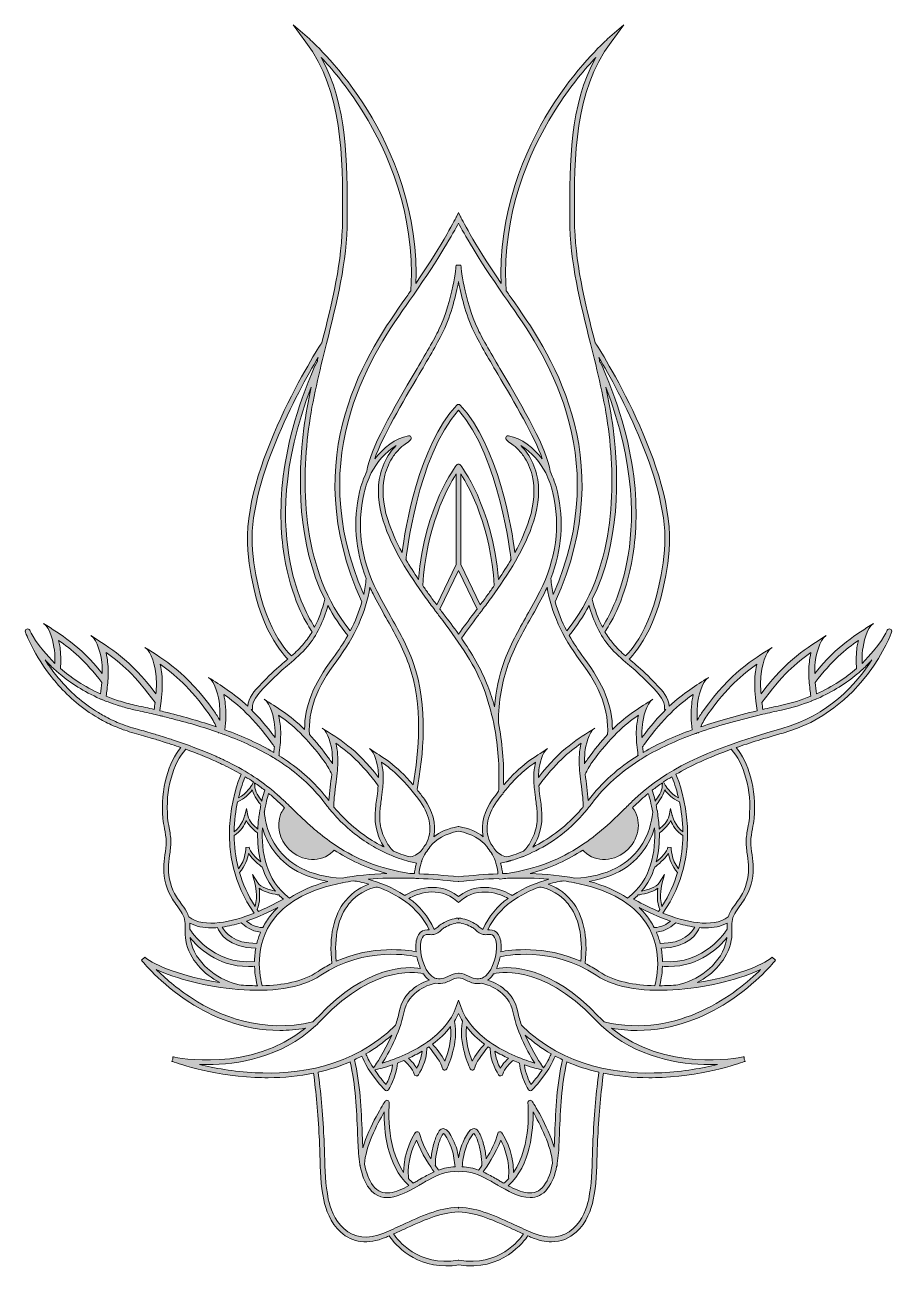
# Model space of a CAD drawing. Extents: x 467 to 2534, y -2987 to -13.
import ezdxf

# ---------------------------------------------------------------- set-up
doc = ezdxf.new("R2010")
doc.units = 0
doc.header["$MEASUREMENT"] = 0
doc.layers.add('Layer 1', color=7, linetype='Continuous')

# ---------------------------------------------------------------- blocks, each defined once
blk = doc.blocks.new('block 3')
at = {"layer": 'Layer 1', "true_color": 0xf7c68b}
h = blk.add_hatch(color=31, dxfattribs=at)
h.dxf.hatch_style = 2
edge = h.paths.add_edge_path()
edge.add_spline(control_points=[(2529.5, -1453.5), (2526.7, -1452.4), (2523.5, -1453.7), (2522.3, -1456.4), (2522, -1457.1), (2505.1, -1494), (2462.3, -1535.1), (2462, -1524.7), (2462.2, -1514.3), (2463.5, -1503.9), (2465.5, -1486.6), (2472.8, -1450.8), (2489.4, -1439.9), (2448.7, -1466.6), (2405, -1490.3), (2349.3, -1559.4), (2349.2, -1550.7), (2349.5, -1541.9), (2350.6, -1533.1), (2352.6, -1515.8), (2359.8, -1480.1), (2376.5, -1469.1), (2332.2, -1498.2), (2284.4, -1523.6), (2221.4, -1607.9), (2220.1, -1592.3), (2219.8, -1576.7), (2221.7, -1561), (2223.7, -1543.7), (2231, -1507.9), (2247.6, -1497), (2201.2, -1527.5), (2150.9, -1553.9), (2083.4, -1648.4), (2078.2, -1655.7), (2073.4, -1663.4), (2069.4, -1671.4), (2068.7, -1658.6), (2068.7, -1645.7), (2070.2, -1632.8), (2072.2, -1615.5), (2079.5, -1579.7), (2096.1, -1568.8), (2067.5, -1587.6), (2037.4, -1604.9), (2002.6, -1637.6), (2001.2, -1616.4), (1985.5, -1599.7), (1974.8, -1588.4), (1960.1, -1572.7), (1944.5, -1557.5), (1928.5, -1543.2), (1922.8, -1538.1), (1917, -1533.2), (1911.4, -1528.4), (1909.9, -1527.2), (1908.6, -1526), (1907.2, -1524.8), (1924.3, -1508.4), (1986.8, -1437.6), (2002.4, -1266.1), (2020.1, -1071.6), (1834.5, -783.2), (1826.6, -771), (1826.6, -771), (1826.2, -771.3), (1826.2, -771.3), (1826.1, -770.9), (1826, -770.5), (1825.8, -770), (1801.9, -674.9), (1777.2, -576.4), (1776.9, -476.3), (1776.9, -476.3), (1776.9, -467.7), (1776.9, -467.7), (1776.5, -328.9), (1776, -171.7), (1864, -53.8), (1864, -53.8), (1894.7, -12.8), (1894.7, -12.8), (1894.7, -12.8), (1855.9, -46.2), (1855.9, -46.2), (1855.3, -46.8), (1791.5, -102.3), (1728.7, -198.5), (1670.7, -287.4), (1601.5, -430.1), (1601.6, -606), (1601.6, -606), (1602.5, -629.4), (1602.5, -629.4), (1534.5, -529.7), (1505.8, -471.1), (1505.5, -470.5), (1505.5, -470.5), (1500.4, -460.2), (1500.4, -460.2), (1500.4, -460.2), (1495.4, -470.5), (1495.4, -470.5), (1495.1, -471.1), (1466.4, -529.7), (1398.4, -629.4), (1398.4, -629.4), (1399.4, -605.8), (1399.4, -605.8), (1399.4, -430.1), (1330.2, -287.4), (1272.2, -198.5), (1209.4, -102.3), (1145.6, -46.8), (1145, -46.2), (1145, -46.2), (1106.2, -12.8), (1106.2, -12.8), (1106.2, -12.8), (1136.9, -53.8), (1136.9, -53.8), (1224.9, -171.7), (1224.4, -328.9), (1224, -467.6), (1224, -467.6), (1224, -476.3), (1224, -476.3), (1223.7, -576.4), (1199, -674.9), (1175.1, -770), (1174.9, -770.5), (1174.8, -770.9), (1174.7, -771.3), (1174.7, -771.3), (1174.3, -771), (1174.3, -771), (1166.4, -783.2), (980.8, -1071.6), (998.5, -1266.1), (1014.1, -1437.6), (1076.6, -1508.4), (1093.7, -1524.8), (1092.3, -1526), (1091, -1527.2), (1089.6, -1528.4), (1083.9, -1533.2), (1078.1, -1538.1), (1072.4, -1543.2), (1056.3, -1557.5), (1040.7, -1572.7), (1026.1, -1588.4), (1015.4, -1599.7), (999.7, -1616.4), (998.3, -1637.6), (963.5, -1604.9), (933.4, -1587.6), (904.8, -1568.8), (921.4, -1579.7), (928.7, -1615.5), (930.7, -1632.8), (932.2, -1645.7), (932.2, -1658.6), (931.5, -1671.4), (927.5, -1663.4), (922.7, -1655.7), (917.5, -1648.4), (850, -1553.9), (799.7, -1527.5), (753.3, -1497), (769.9, -1507.9), (777.2, -1543.7), (779.2, -1561), (781.1, -1576.7), (780.8, -1592.3), (779.5, -1607.9), (716.5, -1523.6), (668.7, -1498.2), (624.4, -1469.1), (641.1, -1480.1), (648.3, -1515.8), (650.3, -1533.1), (651.4, -1541.9), (651.7, -1550.7), (651.6, -1559.4), (595.9, -1490.3), (552.2, -1466.6), (511.5, -1439.9), (528.1, -1450.8), (535.4, -1486.6), (537.4, -1503.9), (538.7, -1514.3), (538.9, -1524.7), (538.6, -1535.1), (495.8, -1493.9), (478.9, -1457.1), (478.6, -1456.4), (477.4, -1453.7), (474.2, -1452.4), (471.4, -1453.5), (468.6, -1454.6), (467.2, -1457.7), (468.2, -1460.5), (468.5, -1461.5), (487.8, -1515.5), (535.3, -1573.6), (539.2, -1578.3), (543.3, -1583.1), (547.5, -1587.9), (572.1, -1615.4), (603, -1642.9), (641.4, -1665.3), (645.9, -1667.9), (650.5, -1670.5), (655.3, -1673), (666.7, -1679.1), (678.9, -1684.6), (691.6, -1689.6), (696, -1691.3), (700.5, -1693), (705.1, -1694.6), (712.2, -1697.1), (719.5, -1699.4), (727.1, -1701.4), (742.3, -1705.7), (756.8, -1709.9), (770.7, -1714.1), (775.6, -1715.5), (780.5, -1717), (785.2, -1718.4), (791.6, -1720.4), (797.7, -1722.4), (803.8, -1724.3), (808.4, -1725.8), (812.8, -1727.2), (817.3, -1728.7), (824.7, -1731.2), (831.9, -1733.7), (838.9, -1736.1), (824.2, -1753.7), (812.6, -1777.1), (804.6, -1805.9), (796.2, -1836.1), (793.3, -1869.5), (796.2, -1905), (796.9, -1913.4), (798.4, -1921.5), (799.9, -1929.5), (801.8, -1940), (803.7, -1950), (803.7, -1960.2), (803.6, -1970.6), (802.2, -1981.3), (800.9, -1991.7), (799.5, -2001.9), (798.2, -2012.5), (798, -2023.2), (797.7, -2049.1), (805, -2075.5), (818.7, -2097.6), (822.2, -2103.1), (826, -2108.4), (829.7, -2113.5), (834.2, -2119.8), (838.5, -2125.7), (842.2, -2132), (849.6, -2144.9), (849.3, -2156.3), (849, -2169.5), (848.8, -2177.9), (848.6, -2186.6), (850.5, -2196.2), (859.1, -2241.9), (894, -2276.7), (931.3, -2296.4), (845.3, -2283), (775.7, -2255.4), (753.1, -2235.7), (753.1, -2235.7), (745, -2243.3), (745, -2243.3), (746.8, -2245.5), (788.3, -2297.7), (860, -2343.7), (911.2, -2376.6), (985.7, -2410.6), (1074.8, -2410.6), (1094.5, -2410.5), (1114.9, -2408.9), (1135.9, -2405.2), (1004, -2511.8), (828.9, -2475.3), (821.2, -2473.6), (821.2, -2473.6), (821.1, -2473.7), (821.1, -2473.7), (821.1, -2473.7), (819.9, -2473.4), (819.9, -2473.4), (819.9, -2473.4), (819.9, -2479.3), (819.9, -2479.3), (819.9, -2479.3), (817.5, -2484.1), (817.5, -2484.1), (817.5, -2484.1), (818, -2484.3), (818, -2484.3), (818, -2484.3), (818, -2484.3), (818, -2484.3), (821.5, -2485.6), (905.4, -2517), (1015.2, -2522.5), (1025.9, -2523), (1036.5, -2523.3), (1046.9, -2523.3), (1084.9, -2523.3), (1121, -2519.7), (1155.1, -2512.7), (1161, -2557.9), (1165.3, -2606.5), (1168.6, -2665), (1169.3, -2678.9), (1169.7, -2693.3), (1170.1, -2707.3), (1171.1, -2743), (1172.1, -2780), (1179.3, -2814.8), (1183.9, -2837.2), (1194.7, -2868.7), (1219.7, -2891.3), (1248.2, -2917.1), (1284.2, -2921.4), (1326.8, -2904), (1329.6, -2902.8), (1332.5, -2901.6), (1335.4, -2900.4), (1342, -2910.4), (1386, -2972.1), (1470.4, -2972.1), (1479.9, -2972.1), (1489.9, -2971.3), (1500.4, -2969.6), (1604.4, -2986.7), (1658.2, -2911.5), (1665.5, -2900.4), (1668.4, -2901.6), (1671.3, -2902.8), (1674.1, -2904), (1691.2, -2911), (1707.3, -2914.5), (1722.2, -2914.5), (1744.4, -2914.5), (1764.2, -2906.7), (1781.2, -2891.3), (1806.2, -2868.7), (1817, -2837.2), (1821.6, -2814.8), (1828.8, -2780), (1829.8, -2743), (1830.8, -2707.3), (1831.2, -2693.3), (1831.6, -2678.9), (1832.3, -2665), (1835.6, -2606.5), (1839.9, -2557.9), (1845.8, -2512.7), (1879.9, -2519.7), (1916, -2523.3), (1954, -2523.3), (1964.4, -2523.3), (1975, -2523), (1985.7, -2522.5), (2095.5, -2517), (2179.4, -2485.6), (2182.9, -2484.3), (2182.9, -2484.3), (2182.9, -2484.3), (2182.9, -2484.3), (2182.9, -2484.3), (2183.4, -2484.1), (2183.4, -2484.1), (2183.4, -2484.1), (2181, -2479), (2181, -2479), (2181, -2479), (2181, -2473.4), (2181, -2473.4), (2181, -2473.4), (2179.6, -2473.5), (2179.6, -2473.5), (2179.6, -2473.5), (2179.1, -2473.7), (2179.1, -2473.7), (2165, -2476.7), (1994.2, -2509.7), (1865, -2405.2), (1886, -2408.9), (1906.4, -2410.6), (1926.1, -2410.6), (2015.1, -2410.6), (2089.7, -2376.6), (2140.9, -2343.7), (2212.6, -2297.7), (2254.1, -2245.5), (2255.9, -2243.3), (2255.9, -2243.3), (2247.8, -2235.7), (2247.8, -2235.7), (2225.2, -2255.4), (2155.6, -2283), (2069.6, -2296.4), (2106.9, -2276.7), (2141.8, -2241.9), (2150.4, -2196.2), (2152.3, -2186.6), (2152.1, -2177.9), (2151.9, -2169.5), (2151.6, -2156.3), (2151.3, -2144.9), (2158.7, -2132), (2162.4, -2125.7), (2166.7, -2119.8), (2171.2, -2113.5), (2174.9, -2108.4), (2178.7, -2103.1), (2182.2, -2097.6), (2195.9, -2075.5), (2203.2, -2049.1), (2202.9, -2023.2), (2202.7, -2012.5), (2201.4, -2001.9), (2200, -1991.7), (2198.7, -1981.3), (2197.3, -1970.6), (2197.2, -1960.2), (2197.2, -1950), (2199.1, -1940), (2201, -1929.5), (2202.5, -1921.5), (2204, -1913.4), (2204.7, -1905), (2207.6, -1869.5), (2204.7, -1836.1), (2196.3, -1805.9), (2188.3, -1777.1), (2176.7, -1753.7), (2162, -1736.1), (2194.6, -1724.7), (2231.5, -1713.2), (2273.9, -1701.4), (2465.8, -1648.1), (2532.1, -1462.4), (2532.7, -1460.5), (2533.7, -1457.7), (2532.3, -1454.6), (2529.5, -1453.5)], knot_values=[0, 0, 0, 0, 1, 1, 1, 2, 2, 2, 3, 3, 3, 4, 4, 4, 5, 5, 5, 6, 6, 6, 7, 7, 7, 8, 8, 8, 9, 9, 9, 10, 10, 10, 11, 11, 11, 12, 12, 12, 13, 13, 13, 14, 14, 14, 15, 15, 15, 16, 16, 16, 17, 17, 17, 18, 18, 18, 19, 19, 19, 20, 20, 20, 21, 21, 21, 22, 22, 22, 23, 23, 23, 24, 24, 24, 25, 25, 25, 26, 26, 26, 27, 27, 27, 28, 28, 28, 29, 29, 29, 30, 30, 30, 31, 31, 31, 32, 32, 32, 33, 33, 33, 34, 34, 34, 35, 35, 35, 36, 36, 36, 37, 37, 37, 38, 38, 38, 39, 39, 39, 40, 40, 40, 41, 41, 41, 42, 42, 42, 43, 43, 43, 44, 44, 44, 45, 45, 45, 46, 46, 46, 47, 47, 47, 48, 48, 48, 49, 49, 49, 50, 50, 50, 51, 51, 51, 52, 52, 52, 53, 53, 53, 54, 54, 54, 55, 55, 55, 56, 56, 56, 57, 57, 57, 58, 58, 58, 59, 59, 59, 60, 60, 60, 61, 61, 61, 62, 62, 62, 63, 63, 63, 64, 64, 64, 65, 65, 65, 66, 66, 66, 67, 67, 67, 68, 68, 68, 69, 69, 69, 70, 70, 70, 71, 71, 71, 72, 72, 72, 73, 73, 73, 74, 74, 74, 75, 75, 75, 76, 76, 76, 77, 77, 77, 78, 78, 78, 79, 79, 79, 80, 80, 80, 81, 81, 81, 82, 82, 82, 83, 83, 83, 84, 84, 84, 85, 85, 85, 86, 86, 86, 87, 87, 87, 88, 88, 88, 89, 89, 89, 90, 90, 90, 91, 91, 91, 92, 92, 92, 93, 93, 93, 94, 94, 94, 95, 95, 95, 96, 96, 96, 97, 97, 97, 98, 98, 98, 99, 99, 99, 100, 100, 100, 101, 101, 101, 102, 102, 102, 103, 103, 103, 104, 104, 104, 105, 105, 105, 106, 106, 106, 107, 107, 107, 108, 108, 108, 109, 109, 109, 110, 110, 110, 111, 111, 111, 112, 112, 112, 113, 113, 113, 114, 114, 114, 115, 115, 115, 116, 116, 116, 117, 117, 117, 118, 118, 118, 119, 119, 119, 120, 120, 120, 121, 121, 121, 122, 122, 122, 123, 123, 123, 124, 124, 124, 125, 125, 125, 126, 126, 126, 127, 127, 127, 128, 128, 128, 129, 129, 129, 130, 130, 130, 131, 131, 131, 132, 132, 132, 133, 133, 133, 134, 134, 134, 135, 135, 135, 136, 136, 136, 137, 137, 137, 138, 138, 138, 139, 139, 139, 140, 140, 140, 141, 141, 141, 142, 142, 142, 143, 143, 143, 144, 144, 144, 145, 145, 145, 146, 146, 146, 147, 147, 147, 148, 148, 148, 149, 149, 149, 150, 150, 150, 151, 151, 151, 152, 152, 152, 152], degree=3, periodic=1)
edge = h.paths.add_edge_path()
edge.add_spline(control_points=[(2453.4, -1480.3), (2451.2, -1489.6), (2450.1, -1497.8), (2449.6, -1502.3), (2447.8, -1517.5), (2447.9, -1532.5), (2449, -1547.4), (2424.5, -1568.7), (2393, -1590.3), (2353.4, -1607.9), (2352.2, -1598.9), (2351.1, -1589.8), (2350.4, -1580.8), (2389.9, -1529), (2422.8, -1501.6), (2453.4, -1480.3)], knot_values=[0, 0, 0, 0, 1, 1, 1, 2, 2, 2, 3, 3, 3, 4, 4, 4, 5, 5, 5, 5], degree=3, periodic=1)
edge = h.paths.add_edge_path()
edge.add_spline(control_points=[(2223.7, -1628.6), (2269.5, -1564.6), (2306.3, -1533.2), (2340.5, -1509.5), (2338.3, -1518.8), (2337.1, -1527), (2336.6, -1531.5), (2334.8, -1546.7), (2334.9, -1561.7), (2336, -1576.5), (2336.5, -1583.5), (2337.2, -1590.5), (2338, -1597.4), (2338.6, -1602.9), (2339.3, -1608.3), (2340, -1613.6), (2340, -1613.6), (2340, -1613.6), (2340, -1613.6), (2318.2, -1622.4), (2294.2, -1630), (2267.6, -1635.7), (2253.4, -1638.8), (2239.4, -1641.9), (2225.7, -1645.1), (2225.7, -1645.1), (2225.7, -1645.1), (2225.7, -1645.1), (2225, -1639.6), (2224.2, -1634.2), (2223.6, -1628.7), (2223.6, -1628.7), (2223.6, -1628.6), (2223.7, -1628.6)], knot_values=[0, 0, 0, 0, 1, 1, 1, 2, 2, 2, 3, 3, 3, 4, 4, 4, 5, 5, 5, 6, 6, 6, 7, 7, 7, 8, 8, 8, 9, 9, 9, 10, 10, 10, 11, 11, 11, 11], degree=3, periodic=1)
edge = h.paths.add_edge_path()
edge.add_spline(control_points=[(2094.8, -1656.5), (2140.6, -1592.5), (2177.4, -1561.1), (2211.6, -1537.4), (2209.4, -1546.7), (2208.3, -1554.9), (2207.8, -1559.4), (2205.2, -1581.6), (2206.6, -1603.6), (2209.1, -1625), (2209.9, -1632.5), (2210.9, -1639.9), (2211.9, -1647.3), (2211.9, -1647.4), (2211.9, -1647.4), (2211.9, -1647.6), (2211.9, -1647.8), (2212, -1648.1), (2212, -1648.3), (2164.2, -1659.8), (2119.4, -1672.2), (2077.8, -1686.4), (2082.1, -1676.2), (2087.8, -1666.2), (2094.8, -1656.5)], knot_values=[0, 0, 0, 0, 1, 1, 1, 2, 2, 2, 3, 3, 3, 4, 4, 4, 5, 5, 5, 6, 6, 6, 7, 7, 7, 8, 8, 8, 8], degree=3, periodic=1)
edge = h.paths.add_edge_path()
edge.add_spline(control_points=[(2057.3, -1693.6), (2057.3, -1693.6), (2057.3, -1693.6), (2057.3, -1693.6), (2014.9, -1709.1), (1976, -1726.7), (1940.7, -1747.5), (1940.7, -1747.4), (1940.7, -1747.4), (1940.7, -1747.4), (1940.2, -1743), (1939.7, -1738.6), (1939.3, -1734.2), (1940.6, -1732.2), (1941.9, -1730.2), (1943.4, -1728.2), (1989.1, -1664.3), (2026, -1632.8), (2060.1, -1609.1), (2058, -1618.5), (2056.8, -1626.6), (2056.3, -1631.1), (2053.8, -1652.3), (2055, -1673.1), (2057.3, -1693.6)], knot_values=[0, 0, 0, 0, 1, 1, 1, 2, 2, 2, 3, 3, 3, 4, 4, 4, 5, 5, 5, 6, 6, 6, 7, 7, 7, 8, 8, 8, 8], degree=3, periodic=1)
edge = h.paths.add_edge_path()
edge.add_spline(control_points=[(1614.4, -1996.9), (1614.4, -1996.9), (1614.4, -1996.9), (1614.4, -1996.9), (1614.4, -1996.9), (1614.4, -1996.9), (1614.4, -1996.9), (1603.8, -1994.4), (1594.3, -1987.6), (1586.9, -1979.1), (1586.9, -1979.1), (1586.9, -1979.1), (1586.9, -1979.1), (1586.9, -1979), (1586.9, -1979), (1586.9, -1979), (1586.9, -1979), (1586.9, -1979), (1586.9, -1979), (1584.3, -1974.9), (1581.5, -1970.7), (1578.2, -1966.7), (1578.2, -1966.7), (1578.2, -1966.7), (1578.2, -1966.6), (1577.9, -1966.2), (1577.7, -1965.7), (1577.5, -1965.3), (1562.1, -1936.2), (1567.1, -1899), (1590.9, -1865.7), (1595.2, -1859.6), (1599.5, -1853.8), (1603.7, -1848.4), (1603.7, -1848.4), (1603.7, -1848.4), (1603.7, -1848.4), (1605.4, -1847.7), (1606.7, -1846.1), (1607, -1844.2), (1607, -1844.2), (1607.1, -1844.1), (1607.1, -1844.1), (1607.1, -1844.1), (1607.1, -1844.1), (1607.1, -1844.1), (1636.3, -1807.2), (1660.9, -1786.7), (1684, -1770.7), (1682.3, -1778.2), (1681.4, -1784.6), (1681, -1788.3), (1679.7, -1799.4), (1679.6, -1810.5), (1680.3, -1821.4), (1680.7, -1828), (1681.3, -1834.6), (1682.1, -1841.1), (1682.5, -1845.2), (1683.1, -1849.3), (1683.6, -1853.3), (1683.8, -1855), (1684, -1856.7), (1684.2, -1858.3), (1685.7, -1869.2), (1687.1, -1880.5), (1687.9, -1891.5), (1688.8, -1905.4), (1687.5, -1919.2), (1684, -1932.3), (1682.1, -1939.5), (1679.5, -1946.5), (1676.3, -1953.2), (1674.3, -1957.4), (1672, -1961.5), (1669.5, -1965.5), (1668.4, -1967.3), (1667.2, -1969), (1665.9, -1970.8), (1662.4, -1975.6), (1658.8, -1979.8), (1655, -1983.3), (1655, -1983.4), (1655, -1983.4), (1655, -1983.4), (1639, -1990), (1625, -1994.2), (1614.4, -1996.9)], knot_values=[0, 0, 0, 0, 1, 1, 1, 2, 2, 2, 3, 3, 3, 4, 4, 4, 5, 5, 5, 6, 6, 6, 7, 7, 7, 8, 8, 8, 9, 9, 9, 10, 10, 10, 11, 11, 11, 12, 12, 12, 13, 13, 13, 14, 14, 14, 15, 15, 15, 16, 16, 16, 17, 17, 17, 18, 18, 18, 19, 19, 19, 20, 20, 20, 21, 21, 21, 22, 22, 22, 23, 23, 23, 24, 24, 24, 25, 25, 25, 26, 26, 26, 27, 27, 27, 28, 28, 28, 29, 29, 29, 29], degree=3, periodic=1)
edge = h.paths.add_edge_path()
edge.add_spline(control_points=[(1599.2, -2049.7), (1599.4, -2049.7), (1599.7, -2049.7), (1599.9, -2049.7), (1605.9, -2049), (1611.7, -2048.2), (1617.5, -2047.3), (1617.5, -2047.3), (1617.7, -2047.3), (1617.7, -2047.3), (1617.7, -2047.3), (1617.7, -2047.3), (1617.7, -2047.3), (1652.8, -2046.5), (1685.4, -2047.4), (1715.4, -2050), (1691.3, -2056.6), (1658.9, -2068.3), (1628.6, -2088.4), (1619.6, -2083), (1555.4, -2047.2), (1500.4, -2090.9), (1445.5, -2047.2), (1381.3, -2083), (1372.3, -2088.4), (1342, -2068.3), (1309.6, -2056.6), (1285.5, -2050), (1315.6, -2047.4), (1348.2, -2046.5), (1383.3, -2047.3), (1383.3, -2047.3), (1383.4, -2047.3), (1383.4, -2047.3), (1386.4, -2047.4), (1389.4, -2047.5), (1392.4, -2047.6), (1396.8, -2047.8), (1401.2, -2047.9), (1405.6, -2048.1), (1435.3, -2049.4), (1466.8, -2051.8), (1499.9, -2055.5), (1499.9, -2055.5), (1500.4, -2055.5), (1500.4, -2055.5), (1500.4, -2055.5), (1501, -2055.5), (1501, -2055.5), (1534.1, -2051.8), (1565.6, -2049.4), (1595.3, -2048.1), (1596.3, -2049.1), (1597.7, -2049.7), (1599.2, -2049.7)], knot_values=[0, 0, 0, 0, 1, 1, 1, 2, 2, 2, 3, 3, 3, 4, 4, 4, 5, 5, 5, 6, 6, 6, 7, 7, 7, 8, 8, 8, 9, 9, 9, 10, 10, 10, 11, 11, 11, 12, 12, 12, 13, 13, 13, 14, 14, 14, 15, 15, 15, 16, 16, 16, 17, 17, 17, 18, 18, 18, 18], degree=3, periodic=1)
edge = h.paths.add_edge_path()
edge.add_spline(control_points=[(1799.9, -1983.9), (1827.2, -2011.3), (1874.1, -2008.7), (1904.5, -1978.3), (1933, -1949.8), (1937, -1907), (1915.1, -1879.3), (1922.3, -1872.3), (1929.2, -1865.7), (1936, -1859.7), (1941.4, -1854.8), (1947, -1850), (1952.8, -1845.3), (1955.5, -1854), (1959.8, -1869.8), (1963.2, -1889.8), (1962.5, -1899.6), (1959, -1931.7), (1939.5, -1964.1), (1908.6, -2015.4), (1854.3, -2043.4), (1778, -2047.3), (1777.9, -2047.3), (1777.9, -2047.3), (1777.9, -2047.3), (1745.8, -2041.2), (1710.2, -2037.5), (1671, -2036.3), (1671, -2036.3), (1671, -2036.3), (1671, -2036.3), (1721.1, -2022.9), (1762.1, -2002.9), (1796.7, -1980.4), (1797.7, -1981.6), (1798.8, -1982.8), (1799.9, -1983.9)], knot_values=[0, 0, 0, 0, 1, 1, 1, 2, 2, 2, 3, 3, 3, 4, 4, 4, 5, 5, 5, 6, 6, 6, 7, 7, 7, 8, 8, 8, 9, 9, 9, 10, 10, 10, 11, 11, 11, 12, 12, 12, 12], degree=3, periodic=1)
edge = h.paths.add_edge_path()
edge.add_spline(control_points=[(2009, -1805.4), (2012.7, -1814.5), (2019.2, -1832.4), (2024.9, -1856.2), (2004.5, -1845.7), (1993.3, -1825.5), (1993.2, -1825.3), (1993.2, -1825.3), (1989.3, -1818), (1989.3, -1818), (1995.6, -1813.8), (2002.1, -1809.6), (2009, -1805.4)], knot_values=[0, 0, 0, 0, 1, 1, 1, 2, 2, 2, 3, 3, 3, 4, 4, 4, 4], degree=3, periodic=1)
edge = h.paths.add_edge_path()
edge.add_spline(control_points=[(2140.7, -2169.1), (2140.7, -2169.1), (2140.1, -2169.9), (2140.1, -2169.9), (2140.1, -2169.9), (2139.6, -2170.6), (2139.6, -2170.6), (2139.1, -2171.5), (2088.5, -2254.9), (1986.6, -2246.3), (1986.4, -2236.2), (1985.5, -2225.4), (1983.4, -2214.1), (2048.6, -2214), (2069.8, -2177.6), (2075.2, -2165.3), (2080.1, -2165.7), (2084.9, -2165.9), (2089.7, -2165.9), (2108.3, -2165.9), (2125.8, -2162.6), (2140.8, -2154.7), (2140.5, -2159.6), (2140.6, -2164.4), (2140.7, -2169.1)], knot_values=[0, 0, 0, 0, 1, 1, 1, 2, 2, 2, 3, 3, 3, 4, 4, 4, 5, 5, 5, 6, 6, 6, 7, 7, 7, 8, 8, 8, 8], degree=3, periodic=1)
edge = h.paths.add_edge_path()
edge.add_spline(control_points=[(1602, -2205.5), (1601.3, -2192.6), (1597.8, -2183.3), (1591.5, -2177.1), (1584, -2169.9), (1576.4, -2170.3), (1570.2, -2170.7), (1570.2, -2170.7), (1570.2, -2170.7), (1570.2, -2170.7), (1596.3, -2113.9), (1650.8, -2083.9), (1693.7, -2068.5), (1701, -2069.6), (1735.5, -2076.4), (1761.5, -2108.6), (1787.2, -2140.3), (1797.3, -2186.3), (1791.7, -2245.6), (1705.5, -2206.5), (1622.2, -2218.8), (1601.4, -2222.8), (1602.1, -2216.5), (1602.3, -2210.5), (1602, -2205.5)], knot_values=[0, 0, 0, 0, 1, 1, 1, 2, 2, 2, 3, 3, 3, 4, 4, 4, 5, 5, 5, 6, 6, 6, 7, 7, 7, 8, 8, 8, 8], degree=3, periodic=1)
edge = h.paths.add_edge_path()
edge.add_spline(control_points=[(1564.4, -2280.8), (1561, -2283.5), (1557.5, -2285.4), (1553.8, -2286.4), (1553.2, -2286.6), (1552.6, -2286.8), (1551.9, -2286.9), (1546.9, -2288), (1541.5, -2287.7), (1535.6, -2285.9), (1531.9, -2284.8), (1528.2, -2283), (1524.2, -2281), (1517.3, -2277.7), (1510.2, -2274.2), (1502.1, -2274.2), (1501.6, -2274.2), (1501, -2274.2), (1500.4, -2274.2), (1491.6, -2273.7), (1484, -2277.4), (1476.7, -2281), (1472.7, -2283), (1469, -2284.8), (1465.3, -2285.9), (1459.4, -2287.7), (1454, -2288), (1449, -2286.9), (1448.3, -2286.8), (1447.7, -2286.6), (1447.1, -2286.4), (1443.4, -2285.4), (1439.9, -2283.5), (1436.5, -2280.8), (1416.5, -2265), (1408.9, -2226.9), (1410.1, -2206.1), (1410.6, -2196.1), (1412.9, -2189.3), (1417.2, -2185.2), (1421.3, -2181.2), (1424.7, -2181.5), (1430.3, -2181.9), (1433.6, -2182.1), (1437.3, -2182.4), (1441.4, -2181.7), (1448.9, -2180.5), (1454.6, -2175.5), (1459.7, -2171), (1462.4, -2168.7), (1465, -2166.4), (1467.5, -2165), (1478.3, -2158.8), (1489.4, -2155), (1500.4, -2153.7), (1511.5, -2155), (1522.6, -2158.8), (1533.4, -2165), (1535.9, -2166.4), (1538.5, -2168.7), (1541.2, -2171), (1546.3, -2175.4), (1552, -2180.5), (1559.5, -2181.7), (1563.6, -2182.4), (1567.3, -2182.1), (1570.6, -2181.9), (1576.2, -2181.5), (1579.6, -2181.2), (1583.7, -2185.1), (1588, -2189.3), (1590.3, -2196.1), (1590.8, -2206.1), (1592, -2226.9), (1584.4, -2265), (1564.4, -2280.8)], knot_values=[0, 0, 0, 0, 1, 1, 1, 2, 2, 2, 3, 3, 3, 4, 4, 4, 5, 5, 5, 6, 6, 6, 7, 7, 7, 8, 8, 8, 9, 9, 9, 10, 10, 10, 11, 11, 11, 12, 12, 12, 13, 13, 13, 14, 14, 14, 15, 15, 15, 16, 16, 16, 17, 17, 17, 18, 18, 18, 19, 19, 19, 20, 20, 20, 21, 21, 21, 22, 22, 22, 23, 23, 23, 24, 24, 24, 25, 25, 25, 25], degree=3, periodic=1)
edge = h.paths.add_edge_path()
edge.add_spline(control_points=[(1382.4, -2780.6), (1352.5, -2796.7), (1318.3, -2809.3), (1297, -2780.9), (1286.2, -2766.5), (1280.2, -2748.6), (1276.7, -2729.4), (1278, -2689.8), (1306.7, -2633.9), (1323.3, -2604.9), (1322.6, -2645.9), (1328.4, -2732.1), (1382.4, -2780.6)], knot_values=[0, 0, 0, 0, 1, 1, 1, 2, 2, 2, 3, 3, 3, 4, 4, 4, 4], degree=3, periodic=1)
edge = h.paths.add_edge_path()
edge.add_spline(control_points=[(1392.7, -2774.8), (1388.6, -2771.3), (1384.8, -2767.6), (1381.2, -2763.7), (1381.5, -2762.8), (1381.7, -2761.9), (1381.6, -2760.9), (1377.4, -2723.3), (1391.7, -2688.9), (1400.5, -2671.8), (1411.3, -2703.2), (1434.9, -2737.5), (1442.2, -2747.7), (1435.8, -2750.6), (1429.6, -2753.7), (1424.1, -2756.8), (1419.7, -2759.2), (1415.3, -2761.7), (1411, -2764.1), (1411, -2764.1), (1410.1, -2764.7), (1410.1, -2764.7), (1407.4, -2766.2), (1404.5, -2767.9), (1401.6, -2769.6), (1398.7, -2771.3), (1395.7, -2773), (1392.7, -2774.8)], knot_values=[0, 0, 0, 0, 1, 1, 1, 2, 2, 2, 3, 3, 3, 4, 4, 4, 5, 5, 5, 6, 6, 6, 7, 7, 7, 8, 8, 8, 9, 9, 9, 9], degree=3, periodic=1)
edge = h.paths.add_edge_path()
edge.add_spline(control_points=[(1452.9, -2743.4), (1451.8, -2741.9), (1449, -2737.9), (1445.2, -2732.4), (1445.3, -2731.9), (1445.4, -2731.4), (1445.4, -2730.9), (1445.3, -2722.7), (1446.1, -2713.9), (1448, -2703.8), (1449.9, -2693.8), (1451.8, -2684.1), (1455, -2675), (1457.3, -2668.6), (1460.1, -2660.6), (1464.4, -2656), (1470, -2658.8), (1481.4, -2682.6), (1484.6, -2693.4), (1488.9, -2707.6), (1490.9, -2722.6), (1492.2, -2735.8), (1478.4, -2735.7), (1465.1, -2738.9), (1452.9, -2743.4)], knot_values=[0, 0, 0, 0, 1, 1, 1, 2, 2, 2, 3, 3, 3, 4, 4, 4, 5, 5, 5, 6, 6, 6, 7, 7, 7, 8, 8, 8, 8], degree=3, periodic=1)
edge = h.paths.add_edge_path()
edge.add_spline(control_points=[(1548.4, -2743.5), (1536.2, -2739), (1523, -2735.8), (1509.2, -2735.8), (1510.6, -2722.6), (1512.5, -2707.6), (1516.8, -2693.4), (1520.1, -2682.6), (1531.4, -2658.8), (1537, -2656), (1541.3, -2660.6), (1544.1, -2668.6), (1546.4, -2675), (1549.6, -2684.1), (1551.5, -2693.8), (1553.4, -2703.8), (1555.3, -2713.9), (1556.1, -2722.7), (1556, -2730.9), (1556, -2731.4), (1556.1, -2731.9), (1556.2, -2732.4), (1552.3, -2738.2), (1549.4, -2742.2), (1548.4, -2743.5)], knot_values=[0, 0, 0, 0, 1, 1, 1, 2, 2, 2, 3, 3, 3, 4, 4, 4, 5, 5, 5, 6, 6, 6, 7, 7, 7, 8, 8, 8, 8], degree=3, periodic=1)
edge = h.paths.add_edge_path()
edge.add_spline(control_points=[(1601, -2671.8), (1609.7, -2688.9), (1624, -2723.3), (1619.8, -2760.9), (1619.7, -2761.9), (1619.9, -2762.8), (1620.2, -2763.7), (1616.6, -2767.7), (1612.7, -2771.4), (1608.5, -2775), (1605.4, -2773.2), (1602.3, -2771.4), (1599.3, -2769.6), (1596.4, -2767.9), (1593.5, -2766.2), (1590.8, -2764.7), (1590.8, -2764.7), (1590.1, -2764.3), (1590.1, -2764.3), (1585.7, -2761.8), (1581.3, -2759.2), (1576.9, -2756.8), (1571.4, -2753.8), (1565.4, -2750.7), (1559.1, -2747.9), (1566.2, -2737.9), (1590.1, -2703.4), (1601, -2671.8)], knot_values=[0, 0, 0, 0, 1, 1, 1, 2, 2, 2, 3, 3, 3, 4, 4, 4, 5, 5, 5, 6, 6, 6, 7, 7, 7, 8, 8, 8, 9, 9, 9, 9], degree=3, periodic=1)
edge = h.paths.add_edge_path()
edge.add_spline(control_points=[(1678.2, -2604.9), (1694.4, -2633.3), (1722.2, -2687.6), (1724.6, -2727), (1721.2, -2747.2), (1715.2, -2765.9), (1703.9, -2780.9), (1682.7, -2809.2), (1648.7, -2796.8), (1618.8, -2780.7), (1673, -2732.3), (1678.8, -2646), (1678.2, -2604.9)], knot_values=[0, 0, 0, 0, 1, 1, 1, 2, 2, 2, 3, 3, 3, 4, 4, 4, 4], degree=3, periodic=1)
edge = h.paths.add_edge_path()
edge.add_spline(control_points=[(1729.1, -2676.7), (1728.9, -2680.8), (1728.7, -2684.9), (1728.5, -2689), (1712.8, -2637.3), (1678, -2582.6), (1676.1, -2579.6), (1674.7, -2577.4), (1672, -2576.5), (1669.6, -2577.4), (1667.1, -2578.2), (1665.6, -2580.6), (1665.9, -2583.2), (1666, -2584.4), (1675.7, -2684.4), (1631.7, -2749), (1632.5, -2697.7), (1605.1, -2656.2), (1603.9, -2654.4), (1602.6, -2652.5), (1600.4, -2651.6), (1598.2, -2652), (1596, -2652.4), (1594.3, -2654.1), (1593.8, -2656.3), (1589.6, -2675.6), (1577.3, -2698.7), (1566.5, -2716.3), (1566, -2711.7), (1565.3, -2706.9), (1564.4, -2701.8), (1562.5, -2691.3), (1560.4, -2681.1), (1556.9, -2671.2), (1554.2, -2663.6), (1550.8, -2654.1), (1544.7, -2647.8), (1542, -2645.1), (1538.5, -2644), (1534.9, -2644.9), (1520, -2648.6), (1506.2, -2689.8), (1506.1, -2690.2), (1503.7, -2698.1), (1502, -2706.2), (1500.7, -2714.1), (1499.4, -2706.2), (1497.7, -2698.1), (1495.3, -2690.2), (1495.2, -2689.8), (1481.4, -2648.6), (1466.5, -2644.9), (1462.9, -2644), (1459.5, -2645.1), (1456.7, -2647.8), (1450.6, -2654.1), (1447.2, -2663.6), (1444.5, -2671.2), (1441, -2681.1), (1439, -2691.3), (1437, -2701.8), (1436.1, -2706.9), (1435.4, -2711.7), (1434.9, -2716.3), (1424.1, -2698.7), (1411.9, -2675.6), (1407.6, -2656.3), (1407.2, -2654.1), (1405.4, -2652.4), (1403.2, -2652), (1401, -2651.6), (1398.8, -2652.5), (1397.5, -2654.4), (1396.3, -2656.2), (1368.9, -2697.7), (1369.7, -2749), (1325.7, -2684.4), (1335.4, -2584.4), (1335.6, -2583.2), (1335.8, -2580.6), (1334.3, -2578.2), (1331.8, -2577.4), (1329.4, -2576.5), (1326.7, -2577.4), (1325.3, -2579.6), (1323.4, -2582.6), (1287.9, -2638.4), (1272.5, -2690.5), (1272.3, -2685.9), (1272, -2681.3), (1271.8, -2676.7), (1271.6, -2669.8), (1271.3, -2662.8), (1271, -2655.9), (1268.7, -2598.2), (1266.3, -2538.6), (1252.4, -2480.5), (1258.3, -2477.7), (1264.2, -2474.7), (1270, -2471.6), (1274.5, -2483.1), (1288.8, -2513.6), (1324.5, -2552.5), (1325.6, -2553.7), (1327.1, -2554.3), (1328.7, -2554.3), (1328.8, -2554.3), (1328.9, -2554.3), (1329.1, -2554.3), (1330.8, -2554.2), (1332.3, -2553.3), (1333.3, -2551.9), (1334.1, -2550.8), (1352.4, -2523.5), (1354.8, -2488.3), (1354.8, -2488.3), (1354.8, -2488.3), (1354.8, -2488.3), (1359.8, -2486.4), (1365, -2484.2), (1370.5, -2481.9), (1376.2, -2487.1), (1391.6, -2502), (1395, -2515), (1395.6, -2517.1), (1397.4, -2518.7), (1399.6, -2519.1), (1399.8, -2519.1), (1400.1, -2519.1), (1400.4, -2519.1), (1402.3, -2519.1), (1404.1, -2518.2), (1405.2, -2516.5), (1406, -2515.2), (1425.3, -2483.6), (1425.3, -2453.8), (1425.3, -2453.4), (1425.2, -2453.1), (1425.2, -2452.7), (1425.2, -2452.7), (1425.2, -2452.7), (1425.2, -2452.7), (1426.7, -2451.7), (1428.2, -2450.7), (1429.7, -2449.7), (1429.7, -2449.7), (1429.7, -2449.7), (1429.7, -2449.7), (1443.2, -2465.5), (1461.5, -2490.1), (1461.9, -2499.8), (1462, -2502.4), (1463.9, -2504.6), (1466.4, -2505.1), (1466.7, -2505.2), (1467.1, -2505.2), (1467.5, -2505.2), (1469.6, -2505.2), (1471.6, -2504), (1472.5, -2502), (1473.8, -2499.4), (1502.5, -2438.6), (1490.9, -2389.4), (1490.8, -2389.1), (1490.7, -2388.8), (1490.6, -2388.5), (1490.6, -2388.5), (1490.6, -2388.5), (1490.6, -2388.5), (1494.2, -2382.7), (1497.5, -2376.6), (1500.4, -2370.3), (1503.4, -2376.6), (1506.7, -2382.7), (1510.3, -2388.5), (1510.3, -2388.5), (1510.3, -2388.5), (1510.3, -2388.5), (1510.2, -2388.8), (1510.1, -2389.1), (1510, -2389.4), (1498.4, -2438.6), (1527.1, -2499.4), (1528.4, -2502), (1529.3, -2504), (1531.3, -2505.2), (1533.4, -2505.2), (1533.8, -2505.2), (1534.2, -2505.2), (1534.5, -2505.1), (1537, -2504.6), (1538.9, -2502.4), (1539, -2499.8), (1539.4, -2490.1), (1557.7, -2465.5), (1571.2, -2449.7), (1571.2, -2449.7), (1571.2, -2449.7), (1571.2, -2449.7), (1572.7, -2450.7), (1574.2, -2451.7), (1575.7, -2452.7), (1575.7, -2452.7), (1575.7, -2452.7), (1575.7, -2452.7), (1575.7, -2453.1), (1575.6, -2453.4), (1575.6, -2453.8), (1575.6, -2483.6), (1594.9, -2515.2), (1595.7, -2516.5), (1596.8, -2518.2), (1598.6, -2519.1), (1600.5, -2519.1), (1600.8, -2519.1), (1601, -2519.1), (1601.3, -2519.1), (1603.5, -2518.7), (1605.3, -2517.1), (1605.9, -2515), (1609.3, -2502), (1624.7, -2487.1), (1630.4, -2481.9), (1635.9, -2484.2), (1641.1, -2486.4), (1646.1, -2488.3), (1646.1, -2488.3), (1646.1, -2488.3), (1646.1, -2488.3), (1648.5, -2523.5), (1666.8, -2550.8), (1667.6, -2551.9), (1668.6, -2553.3), (1670.1, -2554.2), (1671.8, -2554.3), (1672, -2554.3), (1672.1, -2554.3), (1672.2, -2554.3), (1673.8, -2554.3), (1675.3, -2553.7), (1676.4, -2552.5), (1712.1, -2513.6), (1726.4, -2483.1), (1730.9, -2471.6), (1736.7, -2474.7), (1742.6, -2477.7), (1748.5, -2480.5), (1734.6, -2538.6), (1732.2, -2598.2), (1729.9, -2655.8), (1729.6, -2662.8), (1729.3, -2669.8), (1729.1, -2676.7)], knot_values=[0, 0, 0, 0, 1, 1, 1, 2, 2, 2, 3, 3, 3, 4, 4, 4, 5, 5, 5, 6, 6, 6, 7, 7, 7, 8, 8, 8, 9, 9, 9, 10, 10, 10, 11, 11, 11, 12, 12, 12, 13, 13, 13, 14, 14, 14, 15, 15, 15, 16, 16, 16, 17, 17, 17, 18, 18, 18, 19, 19, 19, 20, 20, 20, 21, 21, 21, 22, 22, 22, 23, 23, 23, 24, 24, 24, 25, 25, 25, 26, 26, 26, 27, 27, 27, 28, 28, 28, 29, 29, 29, 30, 30, 30, 31, 31, 31, 32, 32, 32, 33, 33, 33, 34, 34, 34, 35, 35, 35, 36, 36, 36, 37, 37, 37, 38, 38, 38, 39, 39, 39, 40, 40, 40, 41, 41, 41, 42, 42, 42, 43, 43, 43, 44, 44, 44, 45, 45, 45, 46, 46, 46, 47, 47, 47, 48, 48, 48, 49, 49, 49, 50, 50, 50, 51, 51, 51, 52, 52, 52, 53, 53, 53, 54, 54, 54, 55, 55, 55, 56, 56, 56, 57, 57, 57, 58, 58, 58, 59, 59, 59, 60, 60, 60, 61, 61, 61, 62, 62, 62, 63, 63, 63, 64, 64, 64, 65, 65, 65, 66, 66, 66, 67, 67, 67, 68, 68, 68, 69, 69, 69, 70, 70, 70, 71, 71, 71, 72, 72, 72, 73, 73, 73, 74, 74, 74, 75, 75, 75, 76, 76, 76, 77, 77, 77, 78, 78, 78, 79, 79, 79, 80, 80, 80, 81, 81, 81, 82, 82, 82, 83, 83, 83, 84, 84, 84, 84], degree=3, periodic=1)
edge = h.paths.add_edge_path()
edge.add_spline(control_points=[(1301.5, -2494.4), (1301.5, -2494.4), (1297.6, -2499.9), (1297.6, -2499.9), (1286.9, -2483.2), (1281.8, -2471.2), (1279.8, -2466.1), (1301.9, -2453.4), (1322.4, -2438.6), (1341.2, -2421.8), (1341.2, -2421.8), (1341.2, -2421.9), (1341.2, -2421.9), (1323.7, -2462.8), (1301.8, -2493.9), (1301.5, -2494.4)], knot_values=[0, 0, 0, 0, 1, 1, 1, 2, 2, 2, 3, 3, 3, 4, 4, 4, 5, 5, 5, 5], degree=3, periodic=1)
edge = h.paths.add_edge_path()
edge.add_spline(control_points=[(1307.3, -2503.1), (1309.2, -2502.7), (1323.2, -2499.5), (1343.1, -2492.5), (1340.8, -2513.1), (1332.6, -2530.5), (1327.7, -2539.4), (1316.4, -2526.6), (1307.6, -2514.8), (1300.7, -2504.5), (1300.7, -2504.5), (1307.3, -2503.1), (1307.3, -2503.1)], knot_values=[0, 0, 0, 0, 1, 1, 1, 2, 2, 2, 3, 3, 3, 4, 4, 4, 4], degree=3, periodic=1)
edge = h.paths.add_edge_path()
edge.add_spline(control_points=[(1381.5, -2476.9), (1381.5, -2476.9), (1381.5, -2476.9), (1381.5, -2476.9), (1392, -2472.1), (1402.9, -2466.4), (1413.8, -2459.9), (1413.8, -2459.9), (1413.8, -2459.9), (1413.8, -2459.9), (1412.3, -2475.3), (1405.8, -2491), (1401, -2500.8), (1395.4, -2491.2), (1387.2, -2482.4), (1381.5, -2476.9)], knot_values=[0, 0, 0, 0, 1, 1, 1, 2, 2, 2, 3, 3, 3, 4, 4, 4, 5, 5, 5, 5], degree=3, periodic=1)
edge = h.paths.add_edge_path()
edge.add_spline(control_points=[(1481.6, -2401.4), (1481.6, -2401.4), (1481.7, -2401.4), (1481.7, -2401.4), (1485.4, -2431.6), (1474.9, -2465.7), (1467.9, -2483.9), (1460.4, -2469.3), (1446.5, -2452.1), (1438.8, -2443.1), (1438.8, -2443.1), (1438.8, -2443.1), (1438.8, -2443.1), (1454.6, -2431.3), (1469.4, -2417.5), (1481.6, -2401.4)], knot_values=[0, 0, 0, 0, 1, 1, 1, 2, 2, 2, 3, 3, 3, 4, 4, 4, 5, 5, 5, 5], degree=3, periodic=1)
edge = h.paths.add_edge_path()
edge.add_spline(control_points=[(1519.2, -2401.4), (1519.2, -2401.4), (1519.3, -2401.4), (1519.3, -2401.4), (1531.5, -2417.5), (1546.3, -2431.3), (1562.1, -2443.1), (1562.1, -2443.1), (1562.1, -2443.1), (1562.1, -2443.1), (1554.4, -2452.1), (1540.5, -2469.3), (1533, -2483.9), (1526, -2465.7), (1515.5, -2431.6), (1519.2, -2401.4)], knot_values=[0, 0, 0, 0, 1, 1, 1, 2, 2, 2, 3, 3, 3, 4, 4, 4, 5, 5, 5, 5], degree=3, periodic=1)
edge = h.paths.add_edge_path()
edge.add_spline(control_points=[(1587.1, -2459.9), (1587.1, -2459.9), (1587.1, -2459.9), (1587.1, -2459.9), (1598, -2466.4), (1608.9, -2472.1), (1619.4, -2476.9), (1619.4, -2476.9), (1619.4, -2476.9), (1619.4, -2476.9), (1613.7, -2482.4), (1605.5, -2491.2), (1599.9, -2500.8), (1595.1, -2491), (1588.6, -2475.3), (1587.1, -2459.9)], knot_values=[0, 0, 0, 0, 1, 1, 1, 2, 2, 2, 3, 3, 3, 4, 4, 4, 5, 5, 5, 5], degree=3, periodic=1)
edge = h.paths.add_edge_path()
edge.add_spline(control_points=[(1657.7, -2492.5), (1677.7, -2499.5), (1691.7, -2502.7), (1693.6, -2503.1), (1693.6, -2503.1), (1700.2, -2504.5), (1700.2, -2504.5), (1693.3, -2514.8), (1684.5, -2526.6), (1673.1, -2539.4), (1668.3, -2530.6), (1660.1, -2513.2), (1657.7, -2492.5)], knot_values=[0, 0, 0, 0, 1, 1, 1, 2, 2, 2, 3, 3, 3, 4, 4, 4, 4], degree=3, periodic=1)
edge = h.paths.add_edge_path()
edge.add_spline(control_points=[(1703.3, -2499.9), (1703.3, -2499.9), (1699.4, -2494.4), (1699.4, -2494.4), (1699.1, -2493.9), (1677.2, -2462.8), (1659.7, -2421.9), (1659.7, -2421.9), (1659.7, -2421.8), (1659.7, -2421.8), (1678.5, -2438.6), (1699, -2453.4), (1721.1, -2466.1), (1719.1, -2471.2), (1714, -2483.2), (1703.3, -2499.9)], knot_values=[0, 0, 0, 0, 1, 1, 1, 2, 2, 2, 3, 3, 3, 4, 4, 4, 5, 5, 5, 5], degree=3, periodic=1)
edge = h.paths.add_edge_path()
edge.add_spline(control_points=[(1682, -2488.4), (1659.8, -2481.8), (1614.8, -2466.3), (1574.8, -2438.1), (1574.8, -2438.1), (1574.8, -2438.1), (1574.8, -2438.1), (1574.7, -2438), (1574.7, -2438), (1574.6, -2437.9), (1574.5, -2437.8), (1574.4, -2437.7), (1574.3, -2437.6), (1573.9, -2437.2), (1573.4, -2437), (1572.9, -2436.7), (1572.9, -2436.7), (1572.8, -2436.7), (1572.8, -2436.7), (1572.8, -2436.7), (1572.8, -2436.7), (1572.8, -2436.7), (1544, -2416), (1518.2, -2388.8), (1505.7, -2353.6), (1505.7, -2353.6), (1500.4, -2338.7), (1500.4, -2338.7), (1500.4, -2338.7), (1495.2, -2353.6), (1495.2, -2353.6), (1482.7, -2388.8), (1456.9, -2416), (1428.1, -2436.7), (1428.1, -2436.7), (1428.1, -2436.7), (1428.1, -2436.7), (1428.1, -2436.7), (1428, -2436.7), (1428, -2436.7), (1427.5, -2437), (1427, -2437.2), (1426.6, -2437.6), (1426.5, -2437.7), (1426.4, -2437.8), (1426.3, -2437.9), (1426.2, -2438), (1426.2, -2438), (1426.1, -2438.1), (1426.1, -2438.1), (1426.1, -2438.1), (1426.1, -2438.1), (1386.1, -2466.3), (1341.1, -2481.8), (1318.9, -2488.4), (1332.7, -2466.4), (1360, -2418.6), (1370, -2368.5), (1380.9, -2314.3), (1432.7, -2300.6), (1446.8, -2297.8), (1453.6, -2299.2), (1460.9, -2298.9), (1468.4, -2296.7), (1473.1, -2295.3), (1477.4, -2293.1), (1481.6, -2291.1), (1488.1, -2287.9), (1494.3, -2284.8), (1500.4, -2285.4), (1500.4, -2285.4), (1500.4, -2285.1), (1500.4, -2285.1), (1500.4, -2285.1), (1500.5, -2285.4), (1500.5, -2285.4), (1506.6, -2284.8), (1512.8, -2287.9), (1519.3, -2291.1), (1523.5, -2293.1), (1527.8, -2295.3), (1532.5, -2296.7), (1537, -2298), (1541.5, -2298.7), (1545.8, -2298.7), (1548.6, -2298.7), (1551.4, -2298.4), (1554.1, -2297.8), (1568.2, -2300.6), (1620, -2314.3), (1630.9, -2368.5), (1640.9, -2418.6), (1668.2, -2466.4), (1682, -2488.4)], knot_values=[0, 0, 0, 0, 1, 1, 1, 2, 2, 2, 3, 3, 3, 4, 4, 4, 5, 5, 5, 6, 6, 6, 7, 7, 7, 8, 8, 8, 9, 9, 9, 10, 10, 10, 11, 11, 11, 12, 12, 12, 13, 13, 13, 14, 14, 14, 15, 15, 15, 16, 16, 16, 17, 17, 17, 18, 18, 18, 19, 19, 19, 20, 20, 20, 21, 21, 21, 22, 22, 22, 23, 23, 23, 24, 24, 24, 25, 25, 25, 26, 26, 26, 27, 27, 27, 28, 28, 28, 29, 29, 29, 30, 30, 30, 31, 31, 31, 31], degree=3, periodic=1)
edge = h.paths.add_edge_path()
edge.add_spline(control_points=[(1399.5, -2222.8), (1378.7, -2218.8), (1295.4, -2206.5), (1209.2, -2245.6), (1203.6, -2186.4), (1213.7, -2140.3), (1239.4, -2108.6), (1265.4, -2076.4), (1299.9, -2069.6), (1307.2, -2068.5), (1350.1, -2083.9), (1404.6, -2113.9), (1430.7, -2170.7), (1430.7, -2170.7), (1430.7, -2170.7), (1430.7, -2170.7), (1424.5, -2170.3), (1416.9, -2169.9), (1409.4, -2177.1), (1403, -2183.3), (1399.6, -2192.6), (1398.9, -2205.5), (1398.6, -2210.5), (1398.8, -2216.5), (1399.5, -2222.8)], knot_values=[0, 0, 0, 0, 1, 1, 1, 2, 2, 2, 3, 3, 3, 4, 4, 4, 5, 5, 5, 6, 6, 6, 7, 7, 7, 8, 8, 8, 8], degree=3, periodic=1)
edge = h.paths.add_edge_path()
edge.add_spline(control_points=[(861.3, -2170.6), (861.3, -2170.6), (860.8, -2169.9), (860.8, -2169.9), (860.8, -2169.9), (860.2, -2169.1), (860.2, -2169.1), (860.3, -2164.4), (860.4, -2159.6), (860.1, -2154.7), (875.1, -2162.6), (892.6, -2165.9), (911.2, -2165.9), (916, -2165.9), (920.8, -2165.7), (925.7, -2165.3), (931.1, -2177.6), (952.3, -2214), (1017.5, -2214.1), (1015.4, -2225.4), (1014.5, -2236.2), (1014.3, -2246.3), (912.4, -2254.9), (861.8, -2171.5), (861.3, -2170.6)], knot_values=[0, 0, 0, 0, 1, 1, 1, 2, 2, 2, 3, 3, 3, 4, 4, 4, 5, 5, 5, 6, 6, 6, 7, 7, 7, 8, 8, 8, 8], degree=3, periodic=1)
edge = h.paths.add_edge_path()
edge.add_spline(control_points=[(991.9, -1805.4), (998.8, -1809.6), (1005.3, -1813.8), (1011.6, -1818.1), (1011.6, -1818.1), (1007.7, -1825.3), (1007.7, -1825.3), (1007.6, -1825.5), (996.4, -1845.7), (976, -1856.2), (981.7, -1832.4), (988.2, -1814.6), (991.9, -1805.4)], knot_values=[0, 0, 0, 0, 1, 1, 1, 2, 2, 2, 3, 3, 3, 4, 4, 4, 4], degree=3, periodic=1)
edge = h.paths.add_edge_path()
edge.add_spline(control_points=[(1096.4, -1978.3), (1126.8, -2008.7), (1173.7, -2011.3), (1201, -1983.9), (1202.1, -1982.8), (1203.2, -1981.6), (1204.2, -1980.4), (1238.8, -2002.9), (1279.8, -2022.9), (1329.9, -2036.3), (1329.9, -2036.3), (1329.9, -2036.3), (1329.9, -2036.3), (1329.9, -2036.3), (1329.9, -2036.3), (1329.9, -2036.3), (1290.7, -2037.5), (1255, -2041.1), (1223, -2047.3), (1223, -2047.3), (1223, -2047.3), (1223, -2047.3), (1146.7, -2043.4), (1092.3, -2015.4), (1061.4, -1964.1), (1047.7, -1941.3), (1041.9, -1918.7), (1039.4, -1903.8), (1038.3, -1897.6), (1037.9, -1892.7), (1037.7, -1889.7), (1037.7, -1889.6), (1037.8, -1889.5), (1037.8, -1889.5), (1041.1, -1869.6), (1045.4, -1853.9), (1048, -1845.2), (1048, -1845.2), (1048, -1845.2), (1048, -1845.2), (1051.8, -1848.3), (1055.5, -1851.4), (1059.1, -1854.5), (1061, -1856.2), (1063, -1858), (1064.9, -1859.7), (1066.1, -1860.7), (1067.2, -1861.8), (1068.4, -1862.8), (1071.8, -1865.9), (1075.3, -1869.1), (1078.8, -1872.5), (1079.2, -1872.9), (1079.6, -1873.3), (1080, -1873.7), (1082, -1875.5), (1083.9, -1877.4), (1085.8, -1879.3), (1085.2, -1880.1), (1084.6, -1880.8), (1084, -1881.7), (1081, -1885.9), (1078.5, -1890.5), (1076.6, -1895.2), (1066.1, -1921.7), (1073, -1954.9), (1096.4, -1978.3)], knot_values=[0, 0, 0, 0, 1, 1, 1, 2, 2, 2, 3, 3, 3, 4, 4, 4, 5, 5, 5, 6, 6, 6, 7, 7, 7, 8, 8, 8, 9, 9, 9, 10, 10, 10, 11, 11, 11, 12, 12, 12, 13, 13, 13, 14, 14, 14, 15, 15, 15, 16, 16, 16, 17, 17, 17, 18, 18, 18, 19, 19, 19, 20, 20, 20, 21, 21, 21, 22, 22, 22, 22], degree=3, periodic=1)
edge = h.paths.add_edge_path()
edge.add_spline(control_points=[(1345.9, -1983.3), (1342.1, -1979.8), (1338.5, -1975.6), (1335, -1970.8), (1333.7, -1969), (1332.5, -1967.3), (1331.4, -1965.5), (1328.9, -1961.5), (1326.6, -1957.4), (1324.6, -1953.2), (1321.4, -1946.5), (1318.8, -1939.5), (1316.9, -1932.3), (1313.4, -1919.2), (1312.1, -1905.4), (1313, -1891.5), (1313.8, -1880.5), (1315.2, -1869.2), (1316.7, -1858.3), (1316.9, -1856.7), (1317.1, -1855), (1317.3, -1853.3), (1317.8, -1849.3), (1318.4, -1845.2), (1318.8, -1841.1), (1319.6, -1834.6), (1320.2, -1828), (1320.6, -1821.4), (1321.3, -1810.5), (1321.2, -1799.4), (1319.9, -1788.3), (1319.5, -1784.6), (1318.6, -1778.2), (1316.9, -1770.7), (1344.1, -1789.6), (1373.5, -1814.7), (1410, -1865.7), (1433.8, -1899), (1438.8, -1936.2), (1423.4, -1965.3), (1423.2, -1965.7), (1423, -1966.2), (1422.7, -1966.6), (1422.7, -1966.6), (1422.7, -1966.7), (1422.7, -1966.7), (1422.7, -1966.7), (1422.7, -1966.7), (1422.7, -1966.7), (1422.7, -1966.7), (1422.7, -1966.7), (1422.7, -1966.7), (1422.6, -1966.7), (1422.6, -1966.8), (1422.6, -1966.8), (1419.4, -1970.8), (1416.6, -1974.9), (1414.1, -1979), (1414, -1979), (1414, -1979), (1414, -1979.1), (1406.6, -1987.6), (1397.1, -1994.4), (1386.5, -1996.9), (1375.9, -1994.2), (1361.9, -1990), (1345.9, -1983.3)], knot_values=[0, 0, 0, 0, 1, 1, 1, 2, 2, 2, 3, 3, 3, 4, 4, 4, 5, 5, 5, 6, 6, 6, 7, 7, 7, 8, 8, 8, 9, 9, 9, 10, 10, 10, 11, 11, 11, 12, 12, 12, 13, 13, 13, 14, 14, 14, 15, 15, 15, 16, 16, 16, 17, 17, 17, 18, 18, 18, 19, 19, 19, 20, 20, 20, 21, 21, 21, 22, 22, 22, 22], degree=3, periodic=1)
edge = h.paths.add_edge_path()
edge.add_spline(control_points=[(1072.5, -1754.9), (1072.6, -1754.6), (1072.6, -1754.3), (1072.7, -1753.9), (1073.7, -1745.9), (1074.7, -1737.8), (1075.4, -1729.7), (1076.9, -1713.3), (1077.4, -1696.6), (1075.4, -1679.7), (1074.9, -1675.5), (1073.8, -1667.8), (1071.7, -1658.9), (1104.1, -1681.4), (1138.9, -1711.1), (1182.3, -1771.6), (1188.9, -1780.8), (1194.2, -1790.2), (1198.3, -1799.7), (1196.2, -1820.4), (1192.7, -1841), (1191.2, -1861.7), (1191.2, -1861.7), (1191.2, -1862), (1191.2, -1862), (1191.2, -1862), (1191.2, -1862), (1191.2, -1862), (1163.7, -1825.4), (1130.9, -1794.8), (1093.3, -1768.7), (1086.8, -1764.1), (1080.2, -1759.8), (1073.4, -1755.5), (1073.1, -1755.3), (1072.8, -1755.1), (1072.5, -1754.9), (1072.5, -1754.9), (1072.5, -1754.9), (1072.5, -1754.9)], knot_values=[0, 0, 0, 0, 1, 1, 1, 2, 2, 2, 3, 3, 3, 4, 4, 4, 5, 5, 5, 6, 6, 6, 7, 7, 7, 8, 8, 8, 9, 9, 9, 10, 10, 10, 11, 11, 11, 12, 12, 12, 13, 13, 13, 13], degree=3, periodic=1)
edge = h.paths.add_edge_path()
edge.add_spline(control_points=[(1210.5, -1528.8), (1253.6, -1471.5), (1280, -1412.6), (1289.1, -1353.4), (1291.5, -1358.6), (1294, -1363.9), (1296.7, -1369.1), (1306.4, -1388.4), (1317.2, -1407.6), (1327.6, -1426.1), (1347.5, -1461.5), (1368.1, -1498.1), (1381.8, -1536.8), (1417.3, -1636.2), (1405.7, -1746.8), (1392.4, -1824.7), (1392.4, -1824.7), (1392.4, -1824.7), (1392.4, -1824.7), (1351.5, -1776.5), (1318.8, -1758.6), (1288.2, -1738.5), (1301.4, -1747.2), (1307.2, -1775.7), (1308.8, -1789.5), (1309.5, -1795.3), (1309.8, -1801.2), (1309.9, -1807), (1309.9, -1807), (1309.9, -1807), (1309.9, -1807), (1309.9, -1807), (1309.9, -1807), (1309.9, -1807), (1255.9, -1737), (1214.3, -1714.7), (1175.7, -1689.4), (1190.7, -1699.2), (1197.3, -1731.5), (1199.1, -1747.1), (1200.2, -1756.4), (1200.4, -1765.5), (1200.1, -1774.7), (1197.9, -1771), (1195.6, -1767.4), (1193.1, -1764), (1176.1, -1740.2), (1160.2, -1721), (1145.3, -1705), (1141.7, -1647.8), (1161.9, -1593.2), (1210.5, -1528.8)], knot_values=[0, 0, 0, 0, 1, 1, 1, 2, 2, 2, 3, 3, 3, 4, 4, 4, 5, 5, 5, 6, 6, 6, 7, 7, 7, 8, 8, 8, 9, 9, 9, 10, 10, 10, 11, 11, 11, 12, 12, 12, 13, 13, 13, 14, 14, 14, 15, 15, 15, 16, 16, 16, 17, 17, 17, 17], degree=3, periodic=1)
edge = h.paths.add_edge_path()
edge.add_spline(control_points=[(1790.4, -1528.8), (1839, -1593.2), (1859.2, -1647.8), (1855.6, -1705), (1840.7, -1721), (1824.8, -1740.2), (1807.8, -1764), (1805.3, -1767.4), (1803, -1771), (1800.8, -1774.7), (1800.5, -1765.5), (1800.7, -1756.4), (1801.8, -1747.1), (1803.6, -1731.5), (1810.2, -1699.2), (1825.2, -1689.4), (1786.6, -1714.7), (1745, -1737), (1691, -1807), (1691, -1807), (1691, -1807), (1691, -1807), (1691, -1807), (1691, -1807), (1691, -1807), (1691.1, -1801.2), (1691.4, -1795.3), (1692.1, -1789.5), (1693.7, -1775.7), (1699.5, -1747.2), (1712.7, -1738.5), (1682.1, -1758.6), (1649.4, -1776.5), (1608.5, -1824.7), (1608.3, -1823.6), (1608.1, -1822.5), (1607.9, -1821.4), (1609, -1771.2), (1604.8, -1723), (1595.5, -1677.2), (1596.3, -1624.9), (1604, -1579), (1619.1, -1536.8), (1632.8, -1498.1), (1653.4, -1461.4), (1673.4, -1426), (1683.8, -1407.5), (1694.5, -1388.4), (1704.3, -1369.1), (1706.9, -1363.9), (1709.4, -1358.6), (1711.8, -1353.4), (1720.9, -1412.6), (1747.3, -1471.5), (1790.4, -1528.8)], knot_values=[0, 0, 0, 0, 1, 1, 1, 2, 2, 2, 3, 3, 3, 4, 4, 4, 5, 5, 5, 6, 6, 6, 7, 7, 7, 8, 8, 8, 9, 9, 9, 10, 10, 10, 11, 11, 11, 12, 12, 12, 13, 13, 13, 14, 14, 14, 15, 15, 15, 16, 16, 16, 17, 17, 17, 18, 18, 18, 18], degree=3, periodic=1)
edge = h.paths.add_edge_path()
edge.add_spline(control_points=[(1694.3, -1364.1), (1684.7, -1383.1), (1674, -1402.1), (1663.6, -1420.5), (1643.5, -1456.4), (1622.6, -1493.4), (1608.5, -1533), (1596.9, -1565.7), (1589.5, -1600.5), (1586.2, -1638.6), (1581.7, -1622), (1576.4, -1605.8), (1570.4, -1589.9), (1554.3, -1547.5), (1532.1, -1510.8), (1507.3, -1475.1), (1519.8, -1457.5), (1533, -1439.9), (1545.8, -1422.9), (1548.7, -1419.1), (1551.5, -1415.4), (1554.3, -1411.6), (1555.5, -1410.8), (1556.3, -1409.7), (1556.7, -1408.4), (1564.3, -1398.2), (1572, -1387.9), (1579.6, -1377.4), (1618.8, -1322.9), (1658.1, -1263.1), (1679.9, -1195.4), (1692.5, -1156.3), (1694.8, -1117.7), (1686.7, -1084), (1682.2, -1065.4), (1674.6, -1048.6), (1664.2, -1033.9), (1659.7, -1027.5), (1654.7, -1021.5), (1649.2, -1016), (1674.8, -1031.4), (1696.1, -1057.2), (1708.2, -1081.1), (1715.7, -1095.9), (1721.5, -1111.9), (1725.4, -1128.8), (1743.7, -1207.5), (1733.3, -1286.6), (1694.3, -1364.1)], knot_values=[0, 0, 0, 0, 1, 1, 1, 2, 2, 2, 3, 3, 3, 4, 4, 4, 5, 5, 5, 6, 6, 6, 7, 7, 7, 8, 8, 8, 9, 9, 9, 10, 10, 10, 11, 11, 11, 12, 12, 12, 13, 13, 13, 14, 14, 14, 15, 15, 15, 16, 16, 16, 16], degree=3, periodic=1)
edge = h.paths.add_edge_path()
edge.add_spline(control_points=[(1430.4, -1370.9), (1425.4, -1363.9), (1420.3, -1356.8), (1415.3, -1349.6), (1423.5, -1209.5), (1473.3, -1117.3), (1494.9, -1083.5), (1494.9, -1083.5), (1494.9, -1299.3), (1494.9, -1299.3), (1494.9, -1299.3), (1448.7, -1395.8), (1448.7, -1395.8), (1442.6, -1387.5), (1436.4, -1379.2), (1430.4, -1370.9)], knot_values=[0, 0, 0, 0, 1, 1, 1, 2, 2, 2, 3, 3, 3, 4, 4, 4, 5, 5, 5, 5], degree=3, periodic=1)
edge = h.paths.add_edge_path()
edge.add_spline(control_points=[(1552.2, -1395.8), (1552.2, -1395.8), (1506, -1299.3), (1506, -1299.3), (1506, -1299.3), (1506, -1083.5), (1506, -1083.5), (1527.6, -1117.3), (1577.4, -1209.5), (1585.6, -1349.6), (1580.6, -1356.8), (1575.5, -1363.9), (1570.5, -1370.9), (1564.5, -1379.2), (1558.3, -1387.5), (1552.2, -1395.8)], knot_values=[0, 0, 0, 0, 1, 1, 1, 2, 2, 2, 3, 3, 3, 4, 4, 4, 5, 5, 5, 5], degree=3, periodic=1)
edge = h.paths.add_edge_path()
edge.add_spline(control_points=[(1595.8, -1334.8), (1581.9, -1161), (1505.6, -1063), (1504.8, -1062), (1504.8, -1061.9), (1504.7, -1061.9), (1504.7, -1061.8), (1504.5, -1061.6), (1504.2, -1061.4), (1504, -1061.2), (1504, -1061.1), (1503.9, -1061.1), (1503.9, -1061.1), (1502.9, -1060.3), (1501.8, -1059.9), (1500.4, -1059.9), (1499.1, -1059.9), (1498, -1060.3), (1497, -1061.1), (1497, -1061.1), (1496.9, -1061.1), (1496.9, -1061.2), (1496.7, -1061.4), (1496.4, -1061.6), (1496.2, -1061.8), (1496.2, -1061.9), (1496.1, -1061.9), (1496.1, -1062), (1495.3, -1063), (1419, -1160.9), (1405.1, -1334.8), (1394.8, -1319.4), (1384.7, -1303.6), (1375.3, -1287.4), (1375.3, -1287.1), (1375.4, -1286.9), (1375.4, -1286.6), (1375.7, -1284.1), (1401.7, -1042.7), (1500.4, -931.6), (1599.1, -1042.7), (1625.2, -1284.1), (1625.5, -1286.6), (1625.5, -1286.9), (1625.6, -1287.1), (1625.7, -1287.4), (1616.2, -1303.6), (1606.1, -1319.4), (1595.8, -1334.8)], knot_values=[0, 0, 0, 0, 1, 1, 1, 2, 2, 2, 3, 3, 3, 4, 4, 4, 5, 5, 5, 6, 6, 6, 7, 7, 7, 8, 8, 8, 9, 9, 9, 10, 10, 10, 11, 11, 11, 12, 12, 12, 13, 13, 13, 14, 14, 14, 15, 15, 15, 16, 16, 16, 16], degree=3, periodic=1)
edge = h.paths.add_edge_path()
edge.add_spline(control_points=[(1500.4, -1313.6), (1500.4, -1313.6), (1544.6, -1405.9), (1544.6, -1405.9), (1542.1, -1409.3), (1539.5, -1412.7), (1536.9, -1416.1), (1524.8, -1432.2), (1512.4, -1448.8), (1500.5, -1465.4), (1488.8, -1449.1), (1476.6, -1432.9), (1464.2, -1416.4), (1461.5, -1412.9), (1458.9, -1409.4), (1456.3, -1405.9), (1456.3, -1405.9), (1500.4, -1313.6), (1500.4, -1313.6)], knot_values=[0, 0, 0, 0, 1, 1, 1, 2, 2, 2, 3, 3, 3, 4, 4, 4, 5, 5, 5, 6, 6, 6, 6], degree=3, periodic=1)
edge = h.paths.add_edge_path()
edge.add_spline(control_points=[(1619.6, -992.4), (1617.3, -992), (1614.9, -993), (1613.7, -995.1), (1612.5, -997.1), (1612.8, -999.7), (1614.3, -1001.5), (1617.9, -1005.7), (1622.9, -1009.2), (1627.7, -1012.6), (1631.3, -1015.1), (1634.6, -1017.5), (1637.3, -1019.9), (1643.9, -1026.1), (1649.9, -1033), (1655, -1040.3), (1664.6, -1053.9), (1671.6, -1069.5), (1675.8, -1086.6), (1683.5, -1118.4), (1681.2, -1154.8), (1669.2, -1192), (1660.4, -1219.5), (1648.5, -1245.8), (1634.9, -1270.9), (1627.6, -1215.3), (1595.9, -1017), (1504.5, -919.5), (1502.4, -917.2), (1498.5, -917.2), (1496.4, -919.5), (1405, -1017), (1373.3, -1215.3), (1366, -1271), (1352.4, -1245.8), (1340.5, -1219.6), (1331.7, -1192), (1319.7, -1154.8), (1317.4, -1118.4), (1325.1, -1086.6), (1329.2, -1069.6), (1336.2, -1054), (1345.9, -1040.3), (1351, -1033), (1357, -1026.2), (1363.6, -1019.9), (1366.2, -1017.5), (1369.6, -1015.1), (1373.1, -1012.6), (1378, -1009.3), (1383, -1005.7), (1386.6, -1001.5), (1388.1, -999.7), (1388.3, -997.1), (1387.1, -995.1), (1386, -993), (1383.6, -992), (1381.3, -992.4), (1349.6, -998.5), (1321, -1021.6), (1300.8, -1047.6), (1319.2, -994.7), (1367, -913.3), (1406.9, -845.5), (1431.4, -803.7), (1452.6, -767.7), (1463.9, -743.7), (1483.8, -701.6), (1494.8, -656), (1500.4, -624.8), (1506.1, -656), (1517.1, -701.6), (1537, -743.7), (1548.3, -767.7), (1569.5, -803.8), (1594, -845.5), (1633.9, -913.3), (1681.7, -994.7), (1700.1, -1047.6), (1679.9, -1021.6), (1651.2, -998.5), (1619.6, -992.4)], knot_values=[0, 0, 0, 0, 1, 1, 1, 2, 2, 2, 3, 3, 3, 4, 4, 4, 5, 5, 5, 6, 6, 6, 7, 7, 7, 8, 8, 8, 9, 9, 9, 10, 10, 10, 11, 11, 11, 12, 12, 12, 13, 13, 13, 14, 14, 14, 15, 15, 15, 16, 16, 16, 17, 17, 17, 18, 18, 18, 19, 19, 19, 20, 20, 20, 21, 21, 21, 22, 22, 22, 23, 23, 23, 24, 24, 24, 25, 25, 25, 26, 26, 26, 27, 27, 27, 27], degree=3, periodic=1)
edge = h.paths.add_edge_path()
edge.add_spline(control_points=[(1292.7, -1081.1), (1304.8, -1057.2), (1326.1, -1031.4), (1351.7, -1016), (1346.2, -1021.6), (1341.2, -1027.5), (1336.7, -1033.8), (1326.3, -1048.7), (1318.7, -1065.6), (1314.2, -1084), (1306.1, -1117.7), (1308.4, -1156.3), (1321, -1195.5), (1342.8, -1263.2), (1382.1, -1322.9), (1421.3, -1377.4), (1428.9, -1387.9), (1436.6, -1398.2), (1444.2, -1408.4), (1444.6, -1409.7), (1445.4, -1410.8), (1446.6, -1411.6), (1449.5, -1415.5), (1452.4, -1419.3), (1455.2, -1423.1), (1496.5, -1477.9), (1535.5, -1529.6), (1559.9, -1593.9), (1570.2, -1621.1), (1578.4, -1649.4), (1584.4, -1678.7), (1584.4, -1678.9), (1584.5, -1679.1), (1584.5, -1679.3), (1593.7, -1724.2), (1597.8, -1771.6), (1596.7, -1821.1), (1596.7, -1821.2), (1596.7, -1821.4), (1596.7, -1821.6), (1596.7, -1821.7), (1596.7, -1821.9), (1596.7, -1822), (1596.6, -1828), (1596.4, -1834), (1596.1, -1840), (1591.4, -1846), (1586.7, -1852.4), (1581.8, -1859.2), (1563.3, -1885.1), (1552.8, -1917.7), (1559.6, -1948.5), (1559.6, -1948.5), (1559.6, -1948.5), (1559.6, -1948.5), (1559.6, -1948.5), (1559.6, -1948.5), (1559.6, -1948.5), (1545.1, -1937.4), (1526.2, -1928.6), (1501.4, -1924.4), (1501.4, -1924.4), (1500.4, -1924.2), (1500.4, -1924.2), (1500.4, -1924.2), (1499.5, -1924.4), (1499.5, -1924.4), (1474.7, -1928.6), (1455.8, -1937.5), (1441.3, -1948.5), (1441.3, -1948.5), (1441.3, -1948.5), (1441.3, -1948.5), (1448.1, -1917.7), (1437.6, -1885.1), (1419.1, -1859.2), (1413.2, -1850.9), (1407.4, -1843.2), (1401.8, -1836.2), (1415.9, -1756.7), (1430.1, -1639.1), (1392.4, -1533), (1378.3, -1493.5), (1357.5, -1456.5), (1337.3, -1420.7), (1327, -1402.2), (1316.3, -1383.2), (1306.6, -1364.1), (1267.6, -1286.6), (1257.1, -1207.5), (1275.5, -1128.8), (1279.4, -1111.9), (1285.2, -1095.8), (1292.7, -1081.1)], knot_values=[0, 0, 0, 0, 1, 1, 1, 2, 2, 2, 3, 3, 3, 4, 4, 4, 5, 5, 5, 6, 6, 6, 7, 7, 7, 8, 8, 8, 9, 9, 9, 10, 10, 10, 11, 11, 11, 12, 12, 12, 13, 13, 13, 14, 14, 14, 15, 15, 15, 16, 16, 16, 17, 17, 17, 18, 18, 18, 19, 19, 19, 20, 20, 20, 21, 21, 21, 22, 22, 22, 23, 23, 23, 24, 24, 24, 25, 25, 25, 26, 26, 26, 27, 27, 27, 28, 28, 28, 29, 29, 29, 30, 30, 30, 31, 31, 31, 31], degree=3, periodic=1)
edge = h.paths.add_edge_path()
edge.add_spline(control_points=[(1203.7, -1877.8), (1203.6, -1877.6), (1203.6, -1877.4), (1203.7, -1877.3), (1203.5, -1872.4), (1203.5, -1867.5), (1203.9, -1862.5), (1204.6, -1851.8), (1205.9, -1840.9), (1207.3, -1830.2), (1207.5, -1828.5), (1207.8, -1826.7), (1208, -1825), (1209.2, -1815.7), (1210.4, -1806.3), (1211.4, -1796.8), (1211.4, -1796.8), (1211.4, -1796.8), (1211.4, -1796.8), (1213, -1780), (1213.7, -1762.9), (1211.7, -1745.7), (1211.2, -1741.6), (1210.2, -1734.2), (1208.2, -1725.8), (1237.9, -1746.4), (1269.8, -1773.5), (1309.1, -1827), (1308.4, -1835.2), (1307.4, -1843.3), (1306.3, -1851.5), (1304.6, -1864.6), (1302.8, -1877.6), (1301.9, -1890.7), (1301.8, -1892.2), (1301.7, -1893.7), (1301.6, -1895.1), (1300.8, -1918.7), (1305.9, -1942.2), (1317, -1963), (1317, -1963), (1317, -1963), (1317, -1963), (1318.6, -1966), (1320.4, -1968.9), (1322.3, -1971.8), (1322.5, -1972.2), (1322.8, -1972.6), (1323, -1973), (1319.6, -1971.3), (1316.1, -1969.5), (1312.5, -1967.6), (1281.3, -1950.8), (1246.3, -1925.9), (1213.3, -1889), (1213.3, -1889), (1213.3, -1889), (1213.3, -1889), (1210.1, -1885.4), (1206.8, -1881.7), (1203.7, -1877.8)], knot_values=[0, 0, 0, 0, 1, 1, 1, 2, 2, 2, 3, 3, 3, 4, 4, 4, 5, 5, 5, 6, 6, 6, 7, 7, 7, 8, 8, 8, 9, 9, 9, 10, 10, 10, 11, 11, 11, 12, 12, 12, 13, 13, 13, 14, 14, 14, 15, 15, 15, 16, 16, 16, 17, 17, 17, 18, 18, 18, 19, 19, 19, 20, 20, 20, 20], degree=3, periodic=1)
edge = h.paths.add_edge_path()
edge.add_spline(control_points=[(1097.8, -2095), (1040.2, -2051.7), (1030, -1983.1), (1033.4, -1927.6), (1037.1, -1940.2), (1042.8, -1954.7), (1051.6, -1969.4), (1071.5, -2002.8), (1111.2, -2042.6), (1189.1, -2055), (1189.1, -2055), (1189.1, -2055), (1189.1, -2055.1), (1153.3, -2064.7), (1122.9, -2078), (1097.8, -2095)], knot_values=[0, 0, 0, 0, 1, 1, 1, 2, 2, 2, 3, 3, 3, 4, 4, 4, 5, 5, 5, 5], degree=3, periodic=1)
edge = h.paths.add_edge_path()
edge.add_spline(control_points=[(1038.7, -1837.8), (1037.2, -1842.5), (1034.4, -1851.5), (1031.6, -1863.7), (1025, -1855), (1015.1, -1839.9), (1014.7, -1826.9), (1014.7, -1826.9), (1014.5, -1820), (1014.5, -1820), (1014.5, -1820), (1014.5, -1820), (1014.5, -1820), (1023, -1825.9), (1031, -1831.8), (1038.7, -1837.7), (1038.7, -1837.8), (1038.7, -1837.8), (1038.7, -1837.8)], knot_values=[0, 0, 0, 0, 1, 1, 1, 2, 2, 2, 3, 3, 3, 4, 4, 4, 5, 5, 5, 6, 6, 6, 6], degree=3, periodic=1)
edge = h.paths.add_edge_path()
edge.add_spline(control_points=[(974, -1865.3), (990.9, -1858.5), (1002.6, -1845.6), (1008.9, -1837.1), (1013.1, -1852.3), (1024.6, -1867.2), (1029.5, -1873.1), (1028.6, -1877.4), (1027.8, -1882), (1026.9, -1886.8), (1026.8, -1887.7), (1026.6, -1888.7), (1026.5, -1889.7), (1026.3, -1890.9), (1026.1, -1892.1), (1025.9, -1893.3), (1025.2, -1897.9), (1024.5, -1902.8), (1024, -1907.8), (1023.1, -1915), (1022.5, -1922.6), (1022.1, -1930.4), (1014, -1924), (1001, -1911.8), (998.3, -1898.1), (998.3, -1898.1), (995.1, -1881.5), (995.1, -1881.5), (995.1, -1881.5), (991.1, -1897.9), (991.1, -1897.9), (991, -1898.2), (984.7, -1923), (965.8, -1936.9), (966.2, -1910.2), (969.6, -1885.9), (974, -1865.3)], knot_values=[0, 0, 0, 0, 1, 1, 1, 2, 2, 2, 3, 3, 3, 4, 4, 4, 5, 5, 5, 6, 6, 6, 7, 7, 7, 8, 8, 8, 9, 9, 9, 10, 10, 10, 11, 11, 11, 12, 12, 12, 12], degree=3, periodic=1)
edge = h.paths.add_edge_path()
edge.add_spline(control_points=[(994.8, -1910.1), (1001.9, -1924.3), (1015.8, -1935.3), (1021.8, -1939.5), (1021.3, -1961.7), (1023.1, -1985.5), (1029.1, -2008.7), (1017.6, -1999), (1003.4, -1984.7), (1001.4, -1973.5), (1001.4, -1973.5), (994, -1974.1), (994, -1974.1), (994, -1974.5), (993.4, -2003.6), (976, -2025), (968.8, -1997.5), (965.9, -1970.8), (965.7, -1945.8), (981.6, -1936.4), (990.4, -1920.6), (994.8, -1910.1)], knot_values=[0, 0, 0, 0, 1, 1, 1, 2, 2, 2, 3, 3, 3, 4, 4, 4, 5, 5, 5, 6, 6, 6, 7, 7, 7, 7], degree=3, periodic=1)
edge = h.paths.add_edge_path()
edge.add_spline(control_points=[(999.9, -1988.3), (1009, -2002.5), (1025.8, -2016), (1032.7, -2021.2), (1039.3, -2041.4), (1049.3, -2060.9), (1064, -2078.4), (1049.3, -2075.3), (1029.2, -2069), (1022.4, -2058.5), (1022.4, -2058.5), (1009.7, -2038.8), (1009.7, -2038.8), (1009.7, -2038.8), (1015.7, -2061.5), (1015.7, -2061.5), (1015.7, -2061.8), (1023, -2090.1), (1015.7, -2114.6), (998.1, -2087.7), (986.2, -2060.4), (978.3, -2033.6), (992, -2019.1), (997.6, -2000.8), (999.9, -1988.3)], knot_values=[0, 0, 0, 0, 1, 1, 1, 2, 2, 2, 3, 3, 3, 4, 4, 4, 5, 5, 5, 6, 6, 6, 7, 7, 7, 8, 8, 8, 8], degree=3, periodic=1)
edge = h.paths.add_edge_path()
edge.add_spline(control_points=[(1021, -2122.4), (1028, -2104.4), (1026.9, -2084.1), (1025.2, -2071.5), (1040, -2081.9), (1063.8, -2086.2), (1072.2, -2087.4), (1075.6, -2090.9), (1079.2, -2094.2), (1083.1, -2097.5), (1071.5, -2103.9), (1049.9, -2115.5), (1023.9, -2126.5), (1022.9, -2125.1), (1021.9, -2123.7), (1021, -2122.4)], knot_values=[0, 0, 0, 0, 1, 1, 1, 2, 2, 2, 3, 3, 3, 4, 4, 4, 5, 5, 5, 5], degree=3, periodic=1)
edge = h.paths.add_edge_path()
edge.add_spline(control_points=[(1069.7, -2117.5), (1063.7, -2123.2), (1058.2, -2129.3), (1053.1, -2135.6), (1045.5, -2145.2), (1039.2, -2155), (1034.2, -2164.8), (1016.9, -2165.6), (1002.8, -2156.4), (995, -2149.7), (1024.1, -2139.9), (1050.8, -2127.3), (1069.7, -2117.5)], knot_values=[0, 0, 0, 0, 1, 1, 1, 2, 2, 2, 3, 3, 3, 4, 4, 4, 4], degree=3, periodic=1)
edge = h.paths.add_edge_path()
edge.add_spline(control_points=[(982.7, -2153.7), (989.3, -2160.3), (1006.1, -2174.7), (1028.9, -2176), (1025, -2185), (1022.1, -2194), (1019.9, -2202.9), (964.3, -2203.6), (943.9, -2176.3), (937.5, -2164), (952.5, -2161.9), (967.8, -2158.2), (982.7, -2153.7)], knot_values=[0, 0, 0, 0, 1, 1, 1, 2, 2, 2, 3, 3, 3, 4, 4, 4, 4], degree=3, periodic=1)
edge = h.paths.add_edge_path()
edge.add_spline(control_points=[(1032.7, -2303.8), (1027.9, -2286.6), (1009.8, -2207.6), (1061.9, -2142.5), (1095.1, -2101), (1149.1, -2073), (1223.1, -2058.5), (1223.5, -2058.5), (1223.9, -2058.6), (1224.3, -2058.6), (1224.3, -2058.6), (1224.3, -2058.3), (1224.3, -2058.3), (1232.9, -2056.6), (1241.9, -2055.1), (1251.1, -2053.8), (1251.1, -2053.8), (1251.1, -2053.9), (1251.1, -2053.9), (1257.4, -2054.9), (1270.5, -2057.2), (1287.1, -2062), (1271.4, -2067.4), (1249.4, -2078.5), (1230.9, -2101.3), (1202.6, -2136.1), (1191.7, -2186.4), (1198.5, -2250.7), (1187.7, -2256.2), (1176.8, -2262.5), (1166.1, -2269.8), (1129.6, -2294.5), (1079.6, -2302.8), (1032.7, -2303.8)], knot_values=[0, 0, 0, 0, 1, 1, 1, 2, 2, 2, 3, 3, 3, 4, 4, 4, 5, 5, 5, 6, 6, 6, 7, 7, 7, 8, 8, 8, 9, 9, 9, 10, 10, 10, 11, 11, 11, 11], degree=3, periodic=1)
edge = h.paths.add_edge_path()
edge.add_spline(control_points=[(1558.4, -2169.8), (1555.1, -2168.3), (1551.9, -2165.5), (1548.5, -2162.6), (1545.5, -2160), (1542.4, -2157.3), (1538.9, -2155.3), (1526.5, -2148.2), (1513.7, -2143.9), (1500.9, -2142.5), (1500.9, -2142.5), (1500.6, -2145.6), (1500.6, -2145.6), (1500.6, -2145.6), (1500.3, -2142.4), (1500.3, -2142.4), (1500.3, -2142.4), (1500.2, -2144.3), (1500.2, -2144.3), (1500.2, -2144.3), (1500, -2142.5), (1500, -2142.5), (1487.2, -2143.9), (1474.4, -2148.2), (1462, -2155.3), (1458.5, -2157.3), (1455.4, -2160), (1452.4, -2162.6), (1449, -2165.5), (1445.8, -2168.3), (1442.5, -2169.8), (1428.8, -2137.8), (1406.7, -2113.6), (1382.3, -2095.5), (1398.7, -2086.5), (1451.5, -2063.1), (1496.8, -2102.4), (1496.8, -2102.4), (1500.4, -2105.6), (1500.4, -2105.6), (1500.4, -2105.6), (1504.1, -2102.4), (1504.1, -2102.4), (1549.4, -2063.1), (1602.2, -2086.6), (1618.6, -2095.5), (1594.2, -2113.6), (1572.1, -2137.8), (1558.4, -2169.8)], knot_values=[0, 0, 0, 0, 1, 1, 1, 2, 2, 2, 3, 3, 3, 4, 4, 4, 5, 5, 5, 6, 6, 6, 7, 7, 7, 8, 8, 8, 9, 9, 9, 10, 10, 10, 11, 11, 11, 12, 12, 12, 13, 13, 13, 14, 14, 14, 15, 15, 15, 16, 16, 16, 16], degree=3, periodic=1)
edge = h.paths.add_edge_path()
edge.add_spline(control_points=[(1770, -2101.3), (1751.5, -2078.5), (1729.5, -2067.4), (1713.8, -2062), (1730.4, -2057.2), (1743.5, -2054.9), (1749.8, -2053.9), (1749.8, -2053.9), (1749.8, -2053.8), (1749.8, -2053.8), (1759, -2055.1), (1768, -2056.6), (1776.6, -2058.3), (1776.6, -2058.3), (1776.6, -2058.6), (1776.6, -2058.6), (1777, -2058.6), (1777.4, -2058.5), (1777.8, -2058.5), (1777.8, -2058.5), (1777.8, -2058.5), (1777.8, -2058.5), (1851.8, -2073), (1905.7, -2101), (1939, -2142.5), (1991.1, -2207.6), (1973, -2286.6), (1968.2, -2303.8), (1921.3, -2302.8), (1871.3, -2294.5), (1834.8, -2269.8), (1824.1, -2262.5), (1813.2, -2256.2), (1802.4, -2250.7), (1809.2, -2186.4), (1798.3, -2136.1), (1770, -2101.3)], knot_values=[0, 0, 0, 0, 1, 1, 1, 2, 2, 2, 3, 3, 3, 4, 4, 4, 5, 5, 5, 6, 6, 6, 7, 7, 7, 8, 8, 8, 9, 9, 9, 10, 10, 10, 11, 11, 11, 12, 12, 12, 12], degree=3, periodic=1)
edge = h.paths.add_edge_path()
edge.add_spline(control_points=[(1903.1, -2095), (1903.1, -2095), (1903.1, -2095), (1903.1, -2095), (1878, -2078), (1847.6, -2064.7), (1811.8, -2055.1), (1811.8, -2055), (1811.8, -2055), (1811.8, -2055), (1889.7, -2042.6), (1929.4, -2002.8), (1949.3, -1969.4), (1958.1, -1954.7), (1963.8, -1940.2), (1967.6, -1927.5), (1970.9, -1983), (1960.7, -2051.7), (1903.1, -2095)], knot_values=[0, 0, 0, 0, 1, 1, 1, 2, 2, 2, 3, 3, 3, 4, 4, 4, 5, 5, 5, 6, 6, 6, 6], degree=3, periodic=1)
edge = h.paths.add_edge_path()
edge.add_spline(control_points=[(1981, -2202.9), (1978.8, -2194), (1975.9, -2185), (1972, -2176), (1994.8, -2174.7), (2011.6, -2160.3), (2018.2, -2153.7), (2033.1, -2158.2), (2048.4, -2161.9), (2063.4, -2164), (2057, -2176.3), (2036.6, -2203.6), (1981, -2202.9)], knot_values=[0, 0, 0, 0, 1, 1, 1, 2, 2, 2, 3, 3, 3, 4, 4, 4, 4], degree=3, periodic=1)
edge = h.paths.add_edge_path()
edge.add_spline(control_points=[(1966.7, -2164.8), (1961.7, -2155), (1955.4, -2145.2), (1947.8, -2135.6), (1942.7, -2129.3), (1937.2, -2123.2), (1931.2, -2117.5), (1950.1, -2127.3), (1976.8, -2139.9), (2005.9, -2149.7), (1998.1, -2156.4), (1984, -2165.6), (1966.7, -2164.8)], knot_values=[0, 0, 0, 0, 1, 1, 1, 2, 2, 2, 3, 3, 3, 4, 4, 4, 4], degree=3, periodic=1)
edge = h.paths.add_edge_path()
edge.add_spline(control_points=[(1917.9, -2097.5), (1921.7, -2094.2), (1925.3, -2090.9), (1928.7, -2087.4), (1937.3, -2086.2), (1961, -2081.9), (1975.7, -2071.5), (1974, -2084.1), (1972.9, -2104.4), (1979.9, -2122.4), (1979, -2123.7), (1978, -2125.1), (1977, -2126.5), (1951, -2115.5), (1929.4, -2104), (1917.9, -2097.5)], knot_values=[0, 0, 0, 0, 1, 1, 1, 2, 2, 2, 3, 3, 3, 4, 4, 4, 5, 5, 5, 5], degree=3, periodic=1)
edge = h.paths.add_edge_path()
edge.add_spline(control_points=[(1985.2, -2114.6), (1977.9, -2090.1), (1985.2, -2061.8), (1985.2, -2061.5), (1985.2, -2061.5), (1991.2, -2038.8), (1991.2, -2038.8), (1991.2, -2038.8), (1978.5, -2058.5), (1978.5, -2058.5), (1971.7, -2069), (1951.6, -2075.3), (1936.9, -2078.4), (1951.6, -2060.9), (1961.6, -2041.4), (1968.2, -2021.1), (1975.1, -2015.9), (1991.9, -2002.4), (2001, -1988.3), (2003.3, -2000.8), (2008.9, -2019.1), (2022.6, -2033.6), (2014.7, -2060.4), (2002.8, -2087.7), (1985.2, -2114.6)], knot_values=[0, 0, 0, 0, 1, 1, 1, 2, 2, 2, 3, 3, 3, 4, 4, 4, 5, 5, 5, 6, 6, 6, 7, 7, 7, 8, 8, 8, 8], degree=3, periodic=1)
edge = h.paths.add_edge_path()
edge.add_spline(control_points=[(2024.9, -2025), (2007.5, -2003.6), (2006.9, -1974.5), (2006.9, -1974.1), (2006.9, -1974.1), (1999.5, -1973.5), (1999.5, -1973.5), (1997.5, -1984.7), (1983.3, -1999), (1971.8, -2008.7), (1977.8, -1985.5), (1979.6, -1961.7), (1979.1, -1939.5), (1985.1, -1935.2), (1999, -1924.2), (2006.1, -1910.1), (2010.5, -1920.6), (2019.3, -1936.4), (2035.2, -1945.8), (2035, -1970.8), (2032.1, -1997.5), (2024.9, -2025)], knot_values=[0, 0, 0, 0, 1, 1, 1, 2, 2, 2, 3, 3, 3, 4, 4, 4, 5, 5, 5, 6, 6, 6, 7, 7, 7, 7], degree=3, periodic=1)
edge = h.paths.add_edge_path()
edge.add_spline(control_points=[(2009.8, -1897.9), (2009.8, -1897.9), (2005.8, -1881.5), (2005.8, -1881.5), (2005.8, -1881.5), (2002.6, -1898.1), (2002.6, -1898.1), (1999.9, -1911.8), (1986.9, -1924), (1978.8, -1930.4), (1978.1, -1915.7), (1976.5, -1901.9), (1974.4, -1889.5), (1974.5, -1888), (1974.5, -1887), (1974.5, -1886.8), (1974.5, -1886.8), (1974, -1886.8), (1974, -1886.8), (1973.1, -1882), (1972.3, -1877.4), (1971.4, -1873.1), (1976.3, -1867.2), (1987.8, -1852.3), (1992, -1837.1), (1998.3, -1845.6), (2010, -1858.5), (2026.9, -1865.3), (2031.3, -1885.9), (2034.7, -1910.2), (2035.1, -1936.9), (2016.2, -1923), (2009.9, -1898.2), (2009.8, -1897.9)], knot_values=[0, 0, 0, 0, 1, 1, 1, 2, 2, 2, 3, 3, 3, 4, 4, 4, 5, 5, 5, 6, 6, 6, 7, 7, 7, 8, 8, 8, 9, 9, 9, 10, 10, 10, 11, 11, 11, 11], degree=3, periodic=1)
edge = h.paths.add_edge_path()
edge.add_spline(control_points=[(1986.2, -1826.9), (1985.8, -1839.9), (1975.9, -1855), (1969.3, -1863.7), (1966.5, -1851.5), (1963.7, -1842.5), (1962.2, -1837.8), (1962.2, -1837.8), (1962.2, -1837.8), (1962.2, -1837.8), (1969.9, -1831.8), (1977.9, -1825.9), (1986.4, -1820), (1986.4, -1820), (1986.2, -1826.9), (1986.2, -1826.9)], knot_values=[0, 0, 0, 0, 1, 1, 1, 2, 2, 2, 3, 3, 3, 4, 4, 4, 5, 5, 5, 5], degree=3, periodic=1)
edge = h.paths.add_edge_path()
edge.add_spline(control_points=[(1500.4, -2044.3), (1467.5, -2040.7), (1436.3, -2038.2), (1406.6, -2037), (1406.9, -2032), (1408, -2022.6), (1411.4, -2011.3), (1411.4, -2011.3), (1411.4, -2011.3), (1411.4, -2011.3), (1411.4, -2011.3), (1411.4, -2011.3), (1411.4, -2011.3), (1411.6, -2010.5), (1411.9, -2009.6), (1412.1, -2008.8), (1412.2, -2008.5), (1412.3, -2008.2), (1412.4, -2008), (1412.7, -2007.2), (1412.9, -2006.4), (1413.2, -2005.6), (1413.2, -2005.6), (1413.2, -2005.6), (1413.2, -2005.6), (1413.2, -2005.6), (1413.2, -2005.5), (1413.2, -2005.5), (1415.3, -1999.7), (1418, -1993.6), (1421.5, -1987.4), (1421.6, -1987.4), (1421.6, -1987.4), (1421.6, -1987.4), (1421.6, -1987.3), (1421.6, -1987.3), (1421.6, -1987.3), (1425.8, -1982.6), (1429.6, -1977.3), (1432.6, -1971.7), (1432.6, -1971.7), (1432.6, -1971.7), (1432.6, -1971.7), (1432.7, -1971.7), (1432.7, -1971.7), (1432.7, -1971.7), (1432.7, -1971.6), (1432.7, -1971.6), (1432.7, -1971.6), (1432.7, -1971.6), (1432.7, -1971.6), (1432.7, -1971.6), (1446.6, -1955.4), (1467.9, -1941.2), (1500.4, -1935.6), (1533, -1941.2), (1554.3, -1955.4), (1568.2, -1971.6), (1568.2, -1971.6), (1568.2, -1971.6), (1568.2, -1971.6), (1568.2, -1971.6), (1568.2, -1971.6), (1568.2, -1971.7), (1568.2, -1971.7), (1568.2, -1971.7), (1568.2, -1971.7), (1571.3, -1977.3), (1575, -1982.6), (1579.3, -1987.3), (1579.3, -1987.3), (1579.3, -1987.4), (1579.3, -1987.4), (1579.3, -1987.4), (1579.3, -1987.4), (1579.3, -1987.4), (1582.9, -1993.6), (1585.6, -1999.7), (1587.7, -2005.5), (1587.7, -2005.5), (1587.6, -2005.5), (1587.7, -2005.6), (1588.4, -2007.5), (1589, -2009.4), (1589.5, -2011.3), (1589.5, -2011.3), (1589.5, -2011.3), (1589.5, -2011.3), (1592.9, -2022.6), (1594, -2032), (1594.3, -2037), (1564.6, -2038.2), (1533.4, -2040.7), (1500.4, -2044.3)], knot_values=[0, 0, 0, 0, 1, 1, 1, 2, 2, 2, 3, 3, 3, 4, 4, 4, 5, 5, 5, 6, 6, 6, 7, 7, 7, 8, 8, 8, 9, 9, 9, 10, 10, 10, 11, 11, 11, 12, 12, 12, 13, 13, 13, 14, 14, 14, 15, 15, 15, 16, 16, 16, 17, 17, 17, 18, 18, 18, 19, 19, 19, 20, 20, 20, 21, 21, 21, 22, 22, 22, 23, 23, 23, 24, 24, 24, 25, 25, 25, 26, 26, 26, 27, 27, 27, 28, 28, 28, 29, 29, 29, 30, 30, 30, 31, 31, 31, 31], degree=3, periodic=1)
edge = h.paths.add_edge_path()
edge.add_spline(control_points=[(1677.9, -1973), (1678.1, -1972.6), (1678.4, -1972.2), (1678.6, -1971.8), (1680.5, -1968.9), (1682.3, -1966), (1683.9, -1963), (1683.9, -1963), (1683.9, -1963), (1683.9, -1963), (1695, -1942.2), (1700.1, -1918.7), (1699.3, -1895.1), (1699.2, -1893.7), (1699.1, -1892.2), (1699, -1890.7), (1698.1, -1877.6), (1696.3, -1864.6), (1694.6, -1851.5), (1693.5, -1843.3), (1692.5, -1835.2), (1691.8, -1827), (1731.1, -1773.5), (1763, -1746.4), (1792.7, -1725.8), (1790.7, -1734.2), (1789.7, -1741.6), (1789.2, -1745.7), (1787.2, -1762.9), (1787.9, -1780), (1789.5, -1796.8), (1789.5, -1796.8), (1789.5, -1796.8), (1789.5, -1796.8), (1790.5, -1806.3), (1791.7, -1815.7), (1792.9, -1825), (1793.1, -1826.7), (1793.4, -1828.5), (1793.6, -1830.2), (1795, -1840.9), (1796.3, -1851.8), (1797, -1862.5), (1797.4, -1867.5), (1797.4, -1872.4), (1797.2, -1877.3), (1797.3, -1877.4), (1797.3, -1877.6), (1797.2, -1877.8), (1795.8, -1879.5), (1794.4, -1881.2), (1792.9, -1882.9), (1792.4, -1883.5), (1791.9, -1884.1), (1791.4, -1884.7), (1790.1, -1886.1), (1788.9, -1887.5), (1787.7, -1888.9), (1750.9, -1930), (1711.6, -1956.3), (1677.9, -1973.1), (1677.9, -1973.1), (1677.9, -1973), (1677.9, -1973)], knot_values=[0, 0, 0, 0, 1, 1, 1, 2, 2, 2, 3, 3, 3, 4, 4, 4, 5, 5, 5, 6, 6, 6, 7, 7, 7, 8, 8, 8, 9, 9, 9, 10, 10, 10, 11, 11, 11, 12, 12, 12, 13, 13, 13, 14, 14, 14, 15, 15, 15, 16, 16, 16, 17, 17, 17, 18, 18, 18, 19, 19, 19, 20, 20, 20, 21, 21, 21, 21], degree=3, periodic=1)
edge = h.paths.add_edge_path()
edge.add_spline(control_points=[(1809.7, -1862), (1809.7, -1862), (1809.7, -1861.7), (1809.7, -1861.7), (1808.2, -1841), (1804.7, -1820.4), (1802.6, -1799.7), (1806.7, -1790.2), (1812, -1780.8), (1818.6, -1771.6), (1862, -1711.1), (1896.8, -1681.4), (1929.2, -1658.9), (1927.1, -1667.8), (1926, -1675.5), (1925.5, -1679.7), (1923.5, -1696.6), (1924, -1713.3), (1925.5, -1729.7), (1926.2, -1737.8), (1927.2, -1745.9), (1928.2, -1753.9), (1928.3, -1754.3), (1928.3, -1754.6), (1928.4, -1754.9), (1928.4, -1754.9), (1928.4, -1754.9), (1928.4, -1754.9), (1881.9, -1784), (1842.2, -1818.9), (1809.7, -1862), (1809.7, -1862), (1809.7, -1862), (1809.7, -1862)], knot_values=[0, 0, 0, 0, 1, 1, 1, 2, 2, 2, 3, 3, 3, 4, 4, 4, 5, 5, 5, 6, 6, 6, 7, 7, 7, 8, 8, 8, 9, 9, 9, 10, 10, 10, 11, 11, 11, 11], degree=3, periodic=1)
edge = h.paths.add_edge_path()
edge.add_spline(control_points=[(1921.1, -1551.5), (1936.9, -1565.6), (1952.2, -1580.6), (1966.7, -1596), (1980.1, -1610.3), (1992.1, -1624.6), (1991.5, -1641.9), (1991.5, -1642.9), (1991.4, -1643.8), (1991.3, -1644.8), (1991.3, -1644.8), (1994.6, -1645.3), (1994.6, -1645.3), (1977, -1662.8), (1958.1, -1684.4), (1937.7, -1712.2), (1937.3, -1701.9), (1937.5, -1691.6), (1938.7, -1681.2), (1940.6, -1664.9), (1947.5, -1631), (1963.2, -1620.7), (1934.1, -1639.8), (1903.3, -1657.3), (1867.2, -1693.1), (1867.5, -1637.6), (1846.1, -1584.1), (1799.3, -1522.1), (1786, -1504.3), (1774.3, -1486.4), (1764.2, -1468.4), (1782.7, -1446), (1798.3, -1422.2), (1811.6, -1397.5), (1821.8, -1435.1), (1838.6, -1468.7), (1860.6, -1495.2), (1873.7, -1511.1), (1889.2, -1524.2), (1904.1, -1536.9), (1909.7, -1541.6), (1915.5, -1546.6), (1921.1, -1551.5)], knot_values=[0, 0, 0, 0, 1, 1, 1, 2, 2, 2, 3, 3, 3, 4, 4, 4, 5, 5, 5, 6, 6, 6, 7, 7, 7, 8, 8, 8, 9, 9, 9, 10, 10, 10, 11, 11, 11, 12, 12, 12, 13, 13, 13, 14, 14, 14, 14], degree=3, periodic=1)
edge = h.paths.add_edge_path()
edge.add_spline(control_points=[(1868.8, -974.3), (1864.5, -941.5), (1858.4, -908.7), (1851.3, -876.3), (1923.4, -1061.7), (1919.3, -1204.6), (1901.8, -1294.2), (1885.6, -1377.5), (1855.3, -1430.3), (1843.4, -1448.8), (1832.9, -1428.7), (1824.8, -1406.3), (1819.4, -1382.3), (1884.9, -1249.1), (1884.1, -1092.4), (1868.8, -974.3)], knot_values=[0, 0, 0, 0, 1, 1, 1, 2, 2, 2, 3, 3, 3, 4, 4, 4, 5, 5, 5, 5], degree=3, periodic=1)
edge = h.paths.add_edge_path()
edge.add_spline(control_points=[(1991.3, -1265.1), (1975.9, -1434.6), (1912.5, -1504.1), (1898.6, -1517.4), (1888.1, -1508.2), (1878.2, -1498.9), (1869.2, -1488.1), (1862, -1479.4), (1855.4, -1470), (1849.5, -1459.8), (1858.8, -1446.5), (1894.1, -1391.5), (1912.6, -1297), (1932, -1198.5), (1935.5, -1036.7), (1842.5, -825.8), (1842.5, -825.8), (1837.7, -817), (1837.7, -817), (1837.7, -817), (1837.6, -817), (1837.6, -817), (1836.6, -813.3), (1835.7, -809.5), (1834.8, -805.7), (1881.7, -884.6), (2005.4, -1109.4), (1991.3, -1265.1)], knot_values=[0, 0, 0, 0, 1, 1, 1, 2, 2, 2, 3, 3, 3, 4, 4, 4, 5, 5, 5, 6, 6, 6, 7, 7, 7, 8, 8, 8, 9, 9, 9, 9], degree=3, periodic=1)
edge = h.paths.add_edge_path()
edge.add_spline(control_points=[(1612.7, -605.8), (1612.7, -433), (1680.8, -292.5), (1737.8, -205), (1770.6, -154.8), (1803.5, -115.8), (1827.5, -90.2), (1764.9, -204.3), (1765.3, -343.3), (1765.7, -467.7), (1765.7, -467.7), (1765.7, -476.4), (1765.7, -476.4), (1766, -577.8), (1790.9, -676.9), (1815, -772.8), (1831.6, -838.9), (1848.8, -907.3), (1857.7, -975.7), (1876, -1117.1), (1873.3, -1314.6), (1758.5, -1457.8), (1746.5, -1434.8), (1737.3, -1411.6), (1730.8, -1388.4), (1890.4, -1039.3), (1712.2, -785.8), (1626.3, -663.7), (1623.1, -659.1), (1620, -654.7), (1617, -650.4), (1616.1, -649.2), (1615.3, -647.9), (1614.4, -646.6), (1614.4, -646.6), (1612.7, -605.8), (1612.7, -605.8)], knot_values=[0, 0, 0, 0, 1, 1, 1, 2, 2, 2, 3, 3, 3, 4, 4, 4, 5, 5, 5, 6, 6, 6, 7, 7, 7, 8, 8, 8, 9, 9, 9, 10, 10, 10, 11, 11, 11, 12, 12, 12, 12], degree=3, periodic=1)
edge = h.paths.add_edge_path()
edge.add_spline(control_points=[(1500.4, -485.2), (1512.4, -507.7), (1546.1, -568.2), (1607.9, -656.8), (1610.8, -661.1), (1613.9, -665.5), (1617.2, -670.1), (1700.8, -789), (1873.2, -1034.2), (1726.4, -1370.8), (1723.6, -1358.1), (1721.6, -1345.4), (1720.5, -1332.7), (1747, -1264.5), (1752.4, -1195.2), (1736.3, -1126.3), (1732.3, -1108.9), (1726.3, -1092.3), (1718.6, -1077), (1714, -1027.6), (1652.9, -923.6), (1603.7, -839.8), (1579.3, -798.3), (1558.2, -762.5), (1547.1, -738.9), (1513.4, -667.7), (1506.1, -586.2), (1506, -585.4), (1506, -585.4), (1494.9, -585.4), (1494.9, -585.4), (1494.8, -586.2), (1487.5, -667.7), (1453.8, -738.9), (1442.7, -762.5), (1421.6, -798.3), (1397.2, -839.8), (1348, -923.6), (1286.9, -1027.6), (1282.3, -1077), (1274.6, -1092.3), (1268.7, -1108.8), (1264.6, -1126.3), (1248.5, -1195.2), (1253.9, -1264.5), (1280.4, -1332.6), (1279.3, -1345.4), (1277.3, -1358.1), (1274.5, -1370.8), (1127.7, -1034.2), (1300.1, -789), (1383.7, -670.1), (1387, -665.5), (1390.1, -661.1), (1393, -656.8), (1454.8, -568.2), (1488.5, -507.7), (1500.4, -485.2)], knot_values=[0, 0, 0, 0, 1, 1, 1, 2, 2, 2, 3, 3, 3, 4, 4, 4, 5, 5, 5, 6, 6, 6, 7, 7, 7, 8, 8, 8, 9, 9, 9, 10, 10, 10, 11, 11, 11, 12, 12, 12, 13, 13, 13, 14, 14, 14, 15, 15, 15, 16, 16, 16, 17, 17, 17, 18, 18, 18, 19, 19, 19, 19], degree=3, periodic=1)
edge = h.paths.add_edge_path()
edge.add_spline(control_points=[(1235.2, -476.4), (1235.2, -476.4), (1235.2, -467.7), (1235.2, -467.7), (1235.6, -343.3), (1236, -204.3), (1173.4, -90.2), (1197.4, -115.8), (1230.3, -154.8), (1263.1, -205), (1320.1, -292.5), (1388.2, -433), (1388.2, -605.6), (1388.2, -605.6), (1386.5, -646.7), (1386.5, -646.7), (1385.6, -647.9), (1384.8, -649.2), (1383.9, -650.4), (1380.9, -654.6), (1377.8, -659.1), (1374.6, -663.7), (1288.7, -785.8), (1110.5, -1039.3), (1270.1, -1388.4), (1263.6, -1411.6), (1254.4, -1434.8), (1242.4, -1457.8), (1127.6, -1314.6), (1124.9, -1117.1), (1143.2, -975.7), (1152.1, -907.3), (1169.3, -838.9), (1185.9, -772.8), (1210, -676.9), (1234.9, -577.8), (1235.2, -476.4)], knot_values=[0, 0, 0, 0, 1, 1, 1, 2, 2, 2, 3, 3, 3, 4, 4, 4, 5, 5, 5, 6, 6, 6, 7, 7, 7, 8, 8, 8, 9, 9, 9, 10, 10, 10, 11, 11, 11, 12, 12, 12, 12], degree=3, periodic=1)
edge = h.paths.add_edge_path()
edge.add_spline(control_points=[(1157.5, -1448.8), (1145.6, -1430.4), (1115.5, -1378), (1099.2, -1294.9), (1081.6, -1205.2), (1077.4, -1062.1), (1149.6, -876.3), (1142.5, -908.7), (1136.4, -941.5), (1132.1, -974.3), (1116.8, -1092.4), (1116, -1249.1), (1181.5, -1382.3), (1176.1, -1406.3), (1168, -1428.7), (1157.5, -1448.8)], knot_values=[0, 0, 0, 0, 1, 1, 1, 2, 2, 2, 3, 3, 3, 4, 4, 4, 5, 5, 5, 5], degree=3, periodic=1)
edge = h.paths.add_edge_path()
edge.add_spline(control_points=[(1009.6, -1265.1), (995.5, -1109.4), (1119.2, -884.6), (1166.1, -805.7), (1165.2, -809.5), (1164.3, -813.3), (1163.3, -817), (1163.3, -817), (1163.2, -817), (1163.2, -817), (1163.2, -817), (1158.6, -825.4), (1158.6, -825.4), (1158.6, -825.4), (1158.4, -825.8), (1158.4, -825.8), (1065.4, -1036.7), (1068.9, -1198.5), (1088.3, -1297), (1106.8, -1391.5), (1142.1, -1446.5), (1151.4, -1459.8), (1145.5, -1470), (1138.9, -1479.4), (1131.7, -1488.1), (1122.7, -1498.9), (1112.8, -1508.2), (1102.3, -1517.4), (1088.4, -1504.1), (1025, -1434.6), (1009.6, -1265.1)], knot_values=[0, 0, 0, 0, 1, 1, 1, 2, 2, 2, 3, 3, 3, 4, 4, 4, 5, 5, 5, 6, 6, 6, 7, 7, 7, 8, 8, 8, 9, 9, 9, 10, 10, 10, 10], degree=3, periodic=1)
edge = h.paths.add_edge_path()
edge.add_spline(control_points=[(1009.4, -1641.9), (1008.8, -1624.6), (1020.8, -1610.3), (1034.2, -1596), (1048.7, -1580.6), (1064, -1565.7), (1079.8, -1551.5), (1085.4, -1546.6), (1091.2, -1541.6), (1096.8, -1536.9), (1111.7, -1524.2), (1127.2, -1511.1), (1140.3, -1495.2), (1162.3, -1468.7), (1179.1, -1435.1), (1189.3, -1397.5), (1202.5, -1422.2), (1218.2, -1446), (1236.7, -1468.4), (1226.6, -1486.4), (1214.9, -1504.3), (1201.6, -1522.1), (1154.8, -1584.1), (1133.4, -1637.6), (1133.7, -1693.1), (1097.6, -1657.3), (1066.8, -1639.8), (1037.7, -1620.7), (1053.4, -1631), (1060.3, -1664.9), (1062.2, -1681.2), (1063.4, -1691.6), (1063.6, -1701.9), (1063.2, -1712.2), (1042.8, -1684.4), (1023.9, -1662.8), (1006.3, -1645.3), (1006.3, -1645.3), (1009.6, -1644.8), (1009.6, -1644.8), (1009.5, -1643.8), (1009.4, -1642.9), (1009.4, -1641.9)], knot_values=[0, 0, 0, 0, 1, 1, 1, 2, 2, 2, 3, 3, 3, 4, 4, 4, 5, 5, 5, 6, 6, 6, 7, 7, 7, 8, 8, 8, 9, 9, 9, 10, 10, 10, 11, 11, 11, 12, 12, 12, 13, 13, 13, 14, 14, 14, 14], degree=3, periodic=1)
edge = h.paths.add_edge_path()
edge.add_spline(control_points=[(1057.5, -1728.2), (1059, -1730.2), (1060.3, -1732.2), (1061.6, -1734.2), (1061.2, -1738.6), (1060.7, -1743), (1060.2, -1747.4), (1060.2, -1747.4), (1060.2, -1747.4), (1060.2, -1747.4), (1024.9, -1726.7), (986, -1709.1), (943.6, -1693.6), (943.6, -1693.6), (943.6, -1693.6), (943.6, -1693.6), (945.9, -1673.1), (947.1, -1652.3), (944.6, -1631.1), (944.1, -1626.6), (942.9, -1618.5), (940.8, -1609.1), (974.9, -1632.8), (1011.8, -1664.3), (1057.5, -1728.2)], knot_values=[0, 0, 0, 0, 1, 1, 1, 2, 2, 2, 3, 3, 3, 4, 4, 4, 5, 5, 5, 6, 6, 6, 7, 7, 7, 8, 8, 8, 8], degree=3, periodic=1)
edge = h.paths.add_edge_path()
edge.add_spline(control_points=[(906.1, -1656.5), (913.1, -1666.2), (918.8, -1676.3), (923.1, -1686.4), (923.1, -1686.4), (923.1, -1686.4), (923.1, -1686.4), (923.1, -1686.4), (923.1, -1686.4), (923.1, -1686.4), (886.8, -1673.9), (848, -1662.9), (806.9, -1652.7), (801.1, -1651.3), (795.3, -1649.9), (789.5, -1648.4), (789.3, -1648.4), (789.1, -1648.4), (788.9, -1648.3), (788.9, -1648.3), (788.9, -1648.3), (788.9, -1648.3), (788.9, -1648.3), (788.9, -1648.3), (788.9, -1648.3), (788.9, -1648.1), (789, -1647.8), (789, -1647.6), (789, -1647.4), (789, -1647.4), (789, -1647.3), (790, -1639.9), (791, -1632.5), (791.8, -1625), (794.3, -1603.6), (795.7, -1581.6), (793.1, -1559.4), (792.6, -1554.9), (791.5, -1546.7), (789.3, -1537.4), (823.5, -1561.1), (860.3, -1592.5), (906.1, -1656.5)], knot_values=[0, 0, 0, 0, 1, 1, 1, 2, 2, 2, 3, 3, 3, 4, 4, 4, 5, 5, 5, 6, 6, 6, 7, 7, 7, 8, 8, 8, 9, 9, 9, 10, 10, 10, 11, 11, 11, 12, 12, 12, 13, 13, 13, 14, 14, 14, 14], degree=3, periodic=1)
edge = h.paths.add_edge_path()
edge.add_spline(control_points=[(664.3, -1531.5), (663.8, -1527), (662.6, -1518.8), (660.4, -1509.5), (694.6, -1533.2), (731.4, -1564.6), (777.2, -1628.6), (777.3, -1628.6), (777.3, -1628.7), (777.3, -1628.7), (776.7, -1634.2), (775.9, -1639.6), (775.2, -1645.1), (775.2, -1645.1), (775.2, -1645.1), (775.2, -1645.1), (761.5, -1641.9), (747.5, -1638.8), (733.3, -1635.7), (719.9, -1632.8), (707.1, -1629.4), (694.9, -1625.6), (688.7, -1623.8), (682.7, -1621.8), (676.8, -1619.6), (671.4, -1617.7), (666.1, -1615.7), (660.9, -1613.6), (660.9, -1613.6), (660.9, -1613.6), (660.9, -1613.6), (660.9, -1613.6), (660.9, -1613.6), (660.9, -1613.6), (661.6, -1608.3), (662.3, -1602.9), (662.9, -1597.4), (663.7, -1590.5), (664.4, -1583.5), (664.9, -1576.5), (666, -1561.7), (666.1, -1546.7), (664.3, -1531.5)], knot_values=[0, 0, 0, 0, 1, 1, 1, 2, 2, 2, 3, 3, 3, 4, 4, 4, 5, 5, 5, 6, 6, 6, 7, 7, 7, 8, 8, 8, 9, 9, 9, 10, 10, 10, 11, 11, 11, 12, 12, 12, 13, 13, 13, 14, 14, 14, 14], degree=3, periodic=1)
edge = h.paths.add_edge_path()
edge.add_spline(control_points=[(650.5, -1580.8), (649.8, -1589.8), (648.7, -1598.9), (647.5, -1607.9), (607.9, -1590.3), (576.4, -1568.7), (551.9, -1547.4), (551.9, -1547.4), (551.9, -1547.4), (551.9, -1547.4), (553, -1532.5), (553.1, -1517.5), (551.3, -1502.3), (550.8, -1497.8), (549.7, -1489.6), (547.5, -1480.3), (578.1, -1501.6), (611, -1529), (650.5, -1580.8)], knot_values=[0, 0, 0, 0, 1, 1, 1, 2, 2, 2, 3, 3, 3, 4, 4, 4, 5, 5, 5, 6, 6, 6, 6], degree=3, periodic=1)
edge = h.paths.add_edge_path()
edge.add_spline(control_points=[(804.9, -1712.9), (798.2, -1710.8), (791.3, -1708.6), (784.3, -1706.5), (779.6, -1705.1), (774.9, -1703.6), (770.1, -1702.2), (757.3, -1698.4), (744, -1694.5), (730, -1690.7), (721.8, -1688.4), (713.8, -1685.9), (706.1, -1683.1), (701.3, -1681.4), (696.7, -1679.6), (692.1, -1677.8), (679.3, -1672.6), (667.2, -1666.8), (655.6, -1660.5), (651, -1658), (646.6, -1655.4), (642.2, -1652.7), (603.8, -1629.6), (573.2, -1601.1), (549.5, -1573.2), (545, -1568.1), (540.9, -1562.9), (537, -1557.9), (528.8, -1547.3), (521.5, -1536.9), (515.2, -1527.1), (521.9, -1534.4), (529.4, -1542), (537.7, -1549.6), (539, -1550.8), (540.3, -1552), (541.7, -1553.1), (543.2, -1554.5), (544.7, -1555.8), (546.3, -1557.2), (547.8, -1558.5), (549.3, -1559.8), (550.8, -1561), (575.8, -1581.8), (607.1, -1602.5), (646, -1619.5), (648.1, -1620.4), (650.2, -1621.3), (652.3, -1622.1), (652.5, -1622.2), (652.6, -1622.3), (652.8, -1622.4), (655, -1623.3), (657.2, -1624.2), (659.4, -1625), (667.1, -1628.1), (675, -1631), (683.2, -1633.6), (688.6, -1635.4), (694.1, -1637.1), (699.7, -1638.8), (709.7, -1641.7), (720.1, -1644.3), (730.9, -1646.6), (745.4, -1649.8), (759.7, -1653), (773.8, -1656.2), (778.3, -1657.3), (782.9, -1658.4), (787.5, -1659.5), (790.2, -1660.1), (792.8, -1660.7), (795.5, -1661.4), (801, -1662.8), (806.4, -1664.1), (811.8, -1665.5), (853, -1675.9), (891.9, -1687.2), (928.2, -1700), (928.2, -1700), (928.2, -1700), (928.2, -1700), (928.4, -1700.4), (928.5, -1700.9), (928.7, -1701.3), (928.7, -1701), (928.8, -1700.6), (928.8, -1700.2), (933.4, -1701.8), (937.9, -1703.4), (942.3, -1705), (943, -1705.3), (943.6, -1705.5), (944.3, -1705.8), (985.9, -1721.2), (1024.1, -1738.8), (1058.6, -1759.5), (1058.6, -1759.5), (1058.6, -1759.5), (1058.6, -1759.5), (1058.6, -1759.5), (1058.6, -1759.5), (1058.6, -1759.5), (1062.8, -1762.1), (1066.9, -1764.6), (1070.9, -1767.2), (1070.9, -1767.2), (1070.9, -1767.2), (1070.9, -1767.2), (1074.1, -1769.2), (1077.1, -1771.2), (1080.1, -1773.2), (1086, -1777.2), (1091.7, -1781.2), (1097.4, -1785.3), (1129.6, -1809), (1157.9, -1836.5), (1182.1, -1868.5), (1182.1, -1868.5), (1182.1, -1868.5), (1182.1, -1868.5), (1182.1, -1868.5), (1182.1, -1868.5), (1182.1, -1868.5), (1182.3, -1868.8), (1182.6, -1869.1), (1182.9, -1869.5), (1185.6, -1873.1), (1188.3, -1876.6), (1191.1, -1880.1), (1191.5, -1880.6), (1192, -1881.2), (1192.4, -1881.8), (1194.5, -1884.3), (1196.5, -1886.7), (1198.6, -1889.1), (1199.2, -1889.8), (1199.8, -1890.5), (1200.4, -1891.2), (1202.1, -1893.2), (1203.9, -1895.3), (1205.7, -1897.2), (1205.8, -1897.4), (1205.9, -1897.5), (1206, -1897.6), (1206.6, -1898.3), (1207.3, -1899), (1207.9, -1899.7), (1208.3, -1900.1), (1208.7, -1900.5), (1209.1, -1900.9), (1210.4, -1902.4), (1211.8, -1903.9), (1213.2, -1905.3), (1213.2, -1905.3), (1213.2, -1905.3), (1213.2, -1905.3), (1213.2, -1905.3), (1213.2, -1905.3), (1213.2, -1905.3), (1243.1, -1936.8), (1274.4, -1959.2), (1302.9, -1975), (1307.1, -1977.4), (1311.3, -1979.6), (1315.4, -1981.7), (1323.9, -1985.9), (1332, -1989.6), (1339.7, -1992.8), (1348.6, -1996.6), (1356.9, -1999.6), (1364.5, -2002.1), (1365.2, -2002.3), (1365.9, -2002.5), (1366.6, -2002.8), (1374, -2005.2), (1380.6, -2007), (1386.2, -2008.4), (1391.9, -2009.8), (1396.6, -2010.7), (1400.1, -2011.4), (1397, -2022.4), (1395.9, -2031.6), (1395.5, -2036.5), (1391.9, -2036.4), (1388.3, -2036.3), (1384.8, -2036.2), (1384.7, -2036.2), (1384.7, -2036.2), (1384.7, -2036.2), (1311.7, -2025.2), (1255.7, -2000.4), (1210.8, -1971.3), (1194.3, -1960.5), (1179.2, -1949.2), (1165.3, -1937.8), (1161.6, -1934.7), (1158, -1931.7), (1154.5, -1928.7), (1154.1, -1928.3), (1153.7, -1928), (1153.3, -1927.6), (1136.1, -1912.7), (1120.8, -1897.8), (1106.7, -1884), (1106.1, -1883.4), (1105.5, -1882.8), (1104.9, -1882.3), (1104.3, -1881.7), (1103.8, -1881.1), (1103.2, -1880.5), (1101.4, -1878.8), (1099.6, -1877.1), (1097.9, -1875.4), (1096.4, -1874), (1095, -1872.5), (1093.5, -1871.1), (1090.6, -1868.3), (1087.8, -1865.6), (1084.9, -1862.9), (1081.4, -1859.5), (1077.8, -1856.2), (1074.4, -1853.1), (1073.7, -1852.5), (1073.1, -1851.9), (1072.4, -1851.3), (1072.2, -1851.1), (1072, -1851), (1071.8, -1850.8), (1066.4, -1846.1), (1061, -1841.4), (1055.3, -1836.7), (1025.8, -1812.4), (991.2, -1789.4), (943.7, -1766.6), (941.1, -1765.4), (938.5, -1764.1), (935.8, -1762.9), (934.2, -1762.1), (932.6, -1761.4), (930.9, -1760.6), (928, -1759.3), (925.1, -1758), (922.2, -1756.7), (892.8, -1743.6), (858.7, -1730.6), (818.7, -1717.4), (814.2, -1715.9), (809.6, -1714.4), (804.9, -1712.9)], knot_values=[0, 0, 0, 0, 1, 1, 1, 2, 2, 2, 3, 3, 3, 4, 4, 4, 5, 5, 5, 6, 6, 6, 7, 7, 7, 8, 8, 8, 9, 9, 9, 10, 10, 10, 11, 11, 11, 12, 12, 12, 13, 13, 13, 14, 14, 14, 15, 15, 15, 16, 16, 16, 17, 17, 17, 18, 18, 18, 19, 19, 19, 20, 20, 20, 21, 21, 21, 22, 22, 22, 23, 23, 23, 24, 24, 24, 25, 25, 25, 26, 26, 26, 27, 27, 27, 28, 28, 28, 29, 29, 29, 30, 30, 30, 31, 31, 31, 32, 32, 32, 33, 33, 33, 34, 34, 34, 35, 35, 35, 36, 36, 36, 37, 37, 37, 38, 38, 38, 39, 39, 39, 40, 40, 40, 41, 41, 41, 42, 42, 42, 43, 43, 43, 44, 44, 44, 45, 45, 45, 46, 46, 46, 47, 47, 47, 48, 48, 48, 49, 49, 49, 50, 50, 50, 51, 51, 51, 52, 52, 52, 53, 53, 53, 54, 54, 54, 55, 55, 55, 56, 56, 56, 57, 57, 57, 58, 58, 58, 59, 59, 59, 60, 60, 60, 61, 61, 61, 62, 62, 62, 63, 63, 63, 64, 64, 64, 65, 65, 65, 66, 66, 66, 67, 67, 67, 68, 68, 68, 69, 69, 69, 70, 70, 70, 71, 71, 71, 72, 72, 72, 73, 73, 73, 74, 74, 74, 75, 75, 75, 76, 76, 76, 77, 77, 77, 78, 78, 78, 79, 79, 79, 80, 80, 80, 81, 81, 81, 82, 82, 82, 83, 83, 83, 83], degree=3, periodic=1)
edge = h.paths.add_edge_path()
edge.add_spline(control_points=[(838.8, -2107), (835.2, -2102), (831.5, -2096.9), (828.2, -2091.7), (815.7, -2071.4), (808.9, -2047.1), (809.2, -2023.3), (809.3, -2013.3), (810.7, -2003), (812, -1993.1), (813.4, -1982.4), (814.8, -1971.4), (814.9, -1960.2), (814.9, -1949), (812.8, -1938), (810.9, -1927.4), (809.4, -1919.8), (808, -1911.9), (807.3, -1904.1), (804.6, -1869.9), (807.3, -1837.9), (815.3, -1809), (823.5, -1779.9), (835.2, -1756.8), (850.3, -1740.1), (850.3, -1740.1), (850.3, -1740.1), (850.3, -1740.1), (876.9, -1749.7), (900.4, -1759.2), (921.6, -1768.7), (923.6, -1769.6), (925.5, -1770.5), (927.5, -1771.4), (930.2, -1772.6), (932.9, -1773.9), (935.6, -1775.2), (937.2, -1775.9), (938.6, -1776.6), (940.1, -1777.3), (955.4, -1784.7), (969.4, -1792.2), (982.2, -1799.6), (982.2, -1799.6), (982.2, -1799.6), (982.2, -1799.6), (969, -1831.7), (912.7, -1988.8), (1013.3, -2130.8), (961.3, -2151.5), (896, -2167.6), (857.6, -2140), (856.4, -2135.6), (854.5, -2131.1), (851.9, -2126.5), (847.9, -2119.6), (843.3, -2113.2), (838.8, -2107)], knot_values=[0, 0, 0, 0, 1, 1, 1, 2, 2, 2, 3, 3, 3, 4, 4, 4, 5, 5, 5, 6, 6, 6, 7, 7, 7, 8, 8, 8, 9, 9, 9, 10, 10, 10, 11, 11, 11, 12, 12, 12, 13, 13, 13, 14, 14, 14, 15, 15, 15, 16, 16, 16, 17, 17, 17, 18, 18, 18, 19, 19, 19, 19], degree=3, periodic=1)
edge = h.paths.add_edge_path()
edge.add_spline(control_points=[(861.4, -2194.2), (861.1, -2192.4), (860.9, -2190.6), (860.7, -2188.8), (878.9, -2211.7), (925, -2258.1), (999.6, -2258.1), (1004.4, -2258.1), (1009.3, -2257.9), (1014.4, -2257.5), (1015.1, -2278.4), (1018.7, -2295), (1021.1, -2303.9), (1005.9, -2303.8), (991.2, -2303.1), (977.5, -2301.9), (977.5, -2301.9), (969.3, -2299.6), (969.3, -2299.6), (924.7, -2287.5), (871.9, -2249.4), (861.4, -2194.2)], knot_values=[0, 0, 0, 0, 1, 1, 1, 2, 2, 2, 3, 3, 3, 4, 4, 4, 5, 5, 5, 6, 6, 6, 7, 7, 7, 7], degree=3, periodic=1)
edge = h.paths.add_edge_path()
edge.add_spline(control_points=[(866.3, -2334.5), (828.9, -2310.5), (799.4, -2284.3), (780.1, -2265.1), (825.8, -2286.7), (900, -2306.5), (974.7, -2312.8), (974.7, -2312.8), (975.6, -2313), (975.6, -2313), (975.6, -2313), (975.6, -2312.8), (975.6, -2312.8), (1049.8, -2318.9), (1124.5, -2311.5), (1172.4, -2279), (1277.1, -2207.9), (1393.1, -2232.7), (1401.3, -2234.6), (1403.1, -2244), (1405.9, -2253.7), (1409.9, -2262.7), (1409.9, -2262.7), (1409.9, -2262.7), (1409.9, -2262.7), (1378.5, -2257.4), (1282.3, -2254.3), (1166.5, -2376.9), (1161.8, -2381.9), (1157.4, -2386.2), (1153.1, -2390.2), (1032.3, -2418.5), (930.5, -2375.6), (866.3, -2334.5)], knot_values=[0, 0, 0, 0, 1, 1, 1, 2, 2, 2, 3, 3, 3, 4, 4, 4, 5, 5, 5, 6, 6, 6, 7, 7, 7, 8, 8, 8, 9, 9, 9, 10, 10, 10, 11, 11, 11, 11], degree=3, periodic=1)
edge = h.paths.add_edge_path()
edge.add_spline(control_points=[(1015.7, -2511.3), (964, -2508.7), (917.5, -2500.1), (883.1, -2491.7), (889.1, -2492), (895.3, -2492.1), (901.9, -2492.1), (973.1, -2492.1), (1076.8, -2476.3), (1159.6, -2399.5), (1164.4, -2395), (1169.3, -2390.2), (1174.7, -2384.5), (1305.5, -2246.1), (1411.6, -2274.1), (1417, -2275.7), (1420.6, -2281.1), (1424.8, -2285.8), (1429.5, -2289.6), (1430, -2290), (1430.5, -2290.3), (1430.9, -2290.6), (1407.6, -2298.3), (1368.7, -2318.2), (1359.1, -2366.3), (1356.9, -2376.9), (1354, -2387.4), (1350.5, -2397.6), (1350.5, -2397.6), (1350.5, -2397.6), (1350.5, -2397.6), (1248.9, -2500.4), (1112.5, -2516.2), (1015.7, -2511.3)], knot_values=[0, 0, 0, 0, 1, 1, 1, 2, 2, 2, 3, 3, 3, 4, 4, 4, 5, 5, 5, 6, 6, 6, 7, 7, 7, 8, 8, 8, 9, 9, 9, 10, 10, 10, 11, 11, 11, 11], degree=3, periodic=1)
edge = h.paths.add_edge_path()
edge.add_spline(control_points=[(1501.4, -2958.4), (1501.4, -2958.4), (1500.4, -2958.2), (1500.4, -2958.2), (1500.4, -2958.2), (1499.5, -2958.4), (1499.5, -2958.4), (1404.1, -2974.5), (1355.2, -2910), (1345.7, -2895.9), (1354.4, -2892), (1363, -2888), (1371.5, -2884.1), (1412.6, -2865), (1455.2, -2845.3), (1500.4, -2842.9), (1545.7, -2845.3), (1588.3, -2865), (1629.4, -2884.1), (1637.9, -2888), (1646.5, -2892), (1655.2, -2895.9), (1645.7, -2910), (1596.8, -2974.5), (1501.4, -2958.4)], knot_values=[0, 0, 0, 0, 1, 1, 1, 2, 2, 2, 3, 3, 3, 4, 4, 4, 5, 5, 5, 6, 6, 6, 7, 7, 7, 8, 8, 8, 8], degree=3, periodic=1)
edge = h.paths.add_edge_path()
edge.add_spline(control_points=[(1821.2, -2664.4), (1820.4, -2678.4), (1820, -2692.9), (1819.6, -2707), (1818.6, -2742.2), (1817.6, -2778.7), (1810.7, -2812.5), (1806.4, -2833.3), (1796.5, -2862.4), (1773.7, -2883), (1748.7, -2905.7), (1716.6, -2909.3), (1678.3, -2893.6), (1663.6, -2887.6), (1648.6, -2880.7), (1634.1, -2874), (1591.9, -2854.4), (1548.3, -2834.2), (1500.7, -2831.7), (1500.7, -2831.7), (1500.5, -2835.2), (1500.5, -2835.2), (1500.5, -2835.2), (1500.4, -2831.7), (1500.4, -2831.7), (1500.4, -2831.7), (1500.3, -2834.8), (1500.3, -2834.8), (1500.3, -2834.8), (1500.2, -2831.7), (1500.2, -2831.7), (1452.6, -2834.2), (1409, -2854.4), (1366.8, -2874), (1352.3, -2880.7), (1337.3, -2887.6), (1322.6, -2893.6), (1284.3, -2909.2), (1252.2, -2905.7), (1227.2, -2883), (1204.4, -2862.4), (1194.5, -2833.3), (1190.2, -2812.5), (1183.3, -2778.7), (1182.3, -2742.2), (1181.3, -2707), (1180.9, -2692.9), (1180.5, -2678.4), (1179.7, -2664.4), (1176.5, -2605.2), (1172.1, -2556.1), (1166, -2510.3), (1192.7, -2504.1), (1218.1, -2495.7), (1242, -2485.2), (1255.3, -2541.5), (1257.5, -2597.3), (1259.8, -2656.3), (1260.1, -2663.3), (1260.4, -2670.2), (1260.7, -2677.2), (1261.4, -2695), (1262.5, -2713), (1265.5, -2730.2), (1265.5, -2730.6), (1265.5, -2731), (1265.5, -2731.4), (1265.5, -2732.4), (1265.8, -2733.4), (1266.3, -2734.2), (1270.1, -2753.9), (1276.6, -2772.3), (1288, -2787.6), (1320.1, -2830.3), (1372.5, -2799.6), (1407.2, -2779.3), (1410.2, -2777.6), (1413, -2775.9), (1415.6, -2774.4), (1415.6, -2774.4), (1416.6, -2773.8), (1416.6, -2773.8), (1420.8, -2771.4), (1425.1, -2769), (1429.4, -2766.6), (1448.7, -2756.1), (1474.1, -2744.5), (1500.1, -2747.5), (1500.1, -2747.5), (1500.1, -2746.7), (1500.1, -2746.7), (1500.1, -2746.7), (1500.2, -2747.5), (1500.2, -2747.5), (1500.2, -2747.5), (1500.7, -2747.5), (1500.7, -2747.5), (1500.7, -2747.5), (1500.8, -2746.7), (1500.8, -2746.7), (1500.8, -2746.7), (1500.8, -2747.5), (1500.8, -2747.5), (1526.8, -2744.5), (1552.2, -2756.1), (1571.5, -2766.6), (1575.9, -2769), (1580.2, -2771.5), (1584.6, -2774), (1584.6, -2774), (1585.3, -2774.4), (1585.3, -2774.4), (1587.9, -2775.9), (1590.7, -2777.6), (1593.7, -2779.3), (1615.6, -2792.1), (1644.6, -2809.1), (1671.1, -2809.1), (1686.5, -2809.1), (1701.1, -2803.3), (1712.9, -2787.6), (1724.2, -2772.5), (1730.6, -2754.5), (1734.4, -2735.2), (1735.4, -2734.2), (1735.9, -2732.9), (1735.9, -2731.4), (1735.9, -2730.1), (1735.9, -2728.9), (1735.8, -2727.6), (1738.5, -2711.2), (1739.5, -2694.1), (1740.2, -2677.2), (1740.5, -2670.2), (1740.8, -2663.2), (1741.1, -2656.3), (1743.4, -2597.3), (1745.6, -2541.4), (1758.9, -2485.2), (1782.8, -2495.7), (1808.2, -2504.1), (1834.9, -2510.3), (1828.8, -2556.1), (1824.4, -2605.2), (1821.2, -2664.4)], knot_values=[0, 0, 0, 0, 1, 1, 1, 2, 2, 2, 3, 3, 3, 4, 4, 4, 5, 5, 5, 6, 6, 6, 7, 7, 7, 8, 8, 8, 9, 9, 9, 10, 10, 10, 11, 11, 11, 12, 12, 12, 13, 13, 13, 14, 14, 14, 15, 15, 15, 16, 16, 16, 17, 17, 17, 18, 18, 18, 19, 19, 19, 20, 20, 20, 21, 21, 21, 22, 22, 22, 23, 23, 23, 24, 24, 24, 25, 25, 25, 26, 26, 26, 27, 27, 27, 28, 28, 28, 29, 29, 29, 30, 30, 30, 31, 31, 31, 32, 32, 32, 33, 33, 33, 34, 34, 34, 35, 35, 35, 36, 36, 36, 37, 37, 37, 38, 38, 38, 39, 39, 39, 40, 40, 40, 41, 41, 41, 42, 42, 42, 43, 43, 43, 44, 44, 44, 45, 45, 45, 46, 46, 46, 47, 47, 47, 48, 48, 48, 48], degree=3, periodic=1)
edge = h.paths.add_edge_path()
edge.add_spline(control_points=[(2099, -2492.1), (2105.6, -2492.1), (2111.9, -2492), (2117.8, -2491.7), (2083.4, -2500.1), (2036.9, -2508.7), (1985.2, -2511.3), (1888.5, -2516.2), (1752, -2500.4), (1650.4, -2397.6), (1650.4, -2397.6), (1650.4, -2397.6), (1650.4, -2397.6), (1646.9, -2387.4), (1644, -2376.9), (1641.8, -2366.3), (1632.2, -2318.2), (1593.3, -2298.3), (1570, -2290.6), (1570.4, -2290.3), (1570.9, -2290), (1571.3, -2289.6), (1576.1, -2285.8), (1580.3, -2281.1), (1583.9, -2275.7), (1583.9, -2275.7), (1583.9, -2275.7), (1583.9, -2275.7), (1589.5, -2274.1), (1695.5, -2246.2), (1826.3, -2384.5), (1831.6, -2390.2), (1836.5, -2395), (1841.3, -2399.4), (1924.1, -2476.3), (2027.8, -2492.1), (2099, -2492.1)], knot_values=[0, 0, 0, 0, 1, 1, 1, 2, 2, 2, 3, 3, 3, 4, 4, 4, 5, 5, 5, 6, 6, 6, 7, 7, 7, 8, 8, 8, 9, 9, 9, 10, 10, 10, 11, 11, 11, 12, 12, 12, 12], degree=3, periodic=1)
edge = h.paths.add_edge_path()
edge.add_spline(control_points=[(1847.8, -2390.2), (1843.5, -2386.2), (1839.1, -2381.9), (1834.4, -2376.9), (1718.6, -2254.3), (1622.5, -2257.4), (1591, -2262.7), (1595, -2253.7), (1597.8, -2244), (1599.7, -2234.6), (1599.7, -2234.6), (1599.7, -2234.6), (1599.7, -2234.6), (1608, -2232.7), (1723.8, -2208), (1828.5, -2279), (1876.4, -2311.5), (1951.1, -2318.9), (2025.3, -2312.8), (2025.3, -2312.8), (2025.3, -2313), (2025.3, -2313), (2025.3, -2313), (2026.2, -2312.8), (2026.2, -2312.8), (2100.8, -2306.5), (2174.8, -2286.7), (2220.5, -2265.2), (2164.8, -2320.4), (2025.9, -2431.9), (1847.8, -2390.2)], knot_values=[0, 0, 0, 0, 1, 1, 1, 2, 2, 2, 3, 3, 3, 4, 4, 4, 5, 5, 5, 6, 6, 6, 7, 7, 7, 8, 8, 8, 9, 9, 9, 10, 10, 10, 10], degree=3, periodic=1)
edge = h.paths.add_edge_path()
edge.add_spline(control_points=[(2031.6, -2299.6), (2031.6, -2299.6), (2023.4, -2301.9), (2023.4, -2301.9), (2009.7, -2303.1), (1995, -2303.8), (1979.8, -2303.9), (1982.2, -2295), (1985.8, -2278.4), (1986.5, -2257.5), (1991.6, -2257.9), (1996.5, -2258.1), (2001.3, -2258.1), (2075.9, -2258.1), (2122, -2211.7), (2140.2, -2188.8), (2140, -2190.6), (2139.8, -2192.4), (2139.5, -2194.2), (2129, -2249.4), (2076.2, -2287.5), (2031.6, -2299.6)], knot_values=[0, 0, 0, 0, 1, 1, 1, 2, 2, 2, 3, 3, 3, 4, 4, 4, 5, 5, 5, 6, 6, 6, 7, 7, 7, 7], degree=3, periodic=1)
edge = h.paths.add_edge_path()
edge.add_spline(control_points=[(2185.6, -1809), (2193.6, -1837.9), (2196.3, -1869.9), (2193.6, -1904.1), (2192.9, -1911.9), (2191.5, -1919.8), (2190, -1927.4), (2188.1, -1938), (2186, -1949), (2186, -1960.2), (2186.1, -1971.4), (2187.5, -1982.4), (2188.9, -1993.1), (2190.2, -2003), (2191.6, -2013.3), (2191.7, -2023.3), (2192, -2047.1), (2185.2, -2071.4), (2172.7, -2091.7), (2169.4, -2096.9), (2165.7, -2102), (2162.1, -2107), (2157.6, -2113.2), (2153, -2119.6), (2149, -2126.5), (2146.4, -2131.1), (2144.5, -2135.6), (2143.3, -2140), (2104.9, -2167.6), (2039.6, -2151.5), (1987.6, -2130.8), (2088.2, -1988.8), (2031.9, -1831.7), (2018.7, -1799.6), (2053.1, -1779.6), (2095.3, -1760), (2150.6, -1740.1), (2165.7, -1756.8), (2177.4, -1779.9), (2185.6, -1809)], knot_values=[0, 0, 0, 0, 1, 1, 1, 2, 2, 2, 3, 3, 3, 4, 4, 4, 5, 5, 5, 6, 6, 6, 7, 7, 7, 8, 8, 8, 9, 9, 9, 10, 10, 10, 11, 11, 11, 12, 12, 12, 13, 13, 13, 13], degree=3, periodic=1)
edge = h.paths.add_edge_path()
edge.add_spline(control_points=[(2270.9, -1690.7), (2075.3, -1745), (1992.6, -1794.2), (1928.5, -1851.3), (1921.7, -1857.4), (1914.6, -1864.1), (1907.4, -1871.1), (1903.7, -1874.8), (1899.9, -1878.5), (1896, -1882.3), (1867.6, -1910.1), (1834.1, -1942.7), (1790.1, -1971.3), (1745.2, -2000.4), (1689.2, -2025.2), (1616.1, -2036.2), (1612.6, -2036.3), (1609, -2036.4), (1605.4, -2036.5), (1605, -2031.6), (1603.9, -2022.4), (1600.8, -2011.4), (1604.3, -2010.7), (1609, -2009.7), (1614.7, -2008.4), (1614.7, -2008.4), (1614.7, -2008.4), (1614.7, -2008.4), (1614.7, -2008.4), (1614.7, -2008.4), (1614.7, -2008.4), (1615.2, -2008.2), (1615.8, -2008.1), (1616.3, -2007.9), (1616.6, -2007.9), (1616.9, -2007.8), (1617.2, -2007.7), (1617.7, -2007.6), (1618.3, -2007.5), (1618.8, -2007.3), (1619.3, -2007.2), (1619.9, -2007), (1620.4, -2006.9), (1620.7, -2006.8), (1620.9, -2006.8), (1621.1, -2006.7), (1621.8, -2006.5), (1622.5, -2006.3), (1623.2, -2006.1), (1623.6, -2006), (1624, -2005.9), (1624.5, -2005.8), (1624.8, -2005.6), (1625.2, -2005.5), (1625.6, -2005.4), (1625.8, -2005.4), (1626.1, -2005.3), (1626.3, -2005.2), (1627.1, -2005), (1628, -2004.7), (1628.9, -2004.5), (1628.9, -2004.5), (1628.9, -2004.5), (1628.9, -2004.5), (1633.9, -2003), (1639.2, -2001.2), (1645, -1999.2), (1645, -1999.1), (1645.1, -1999.1), (1645.1, -1999.1), (1645.1, -1999.1), (1645.1, -1999.1), (1645.2, -1999.1), (1647.1, -1998.4), (1649.1, -1997.6), (1651.2, -1996.9), (1651.3, -1996.8), (1651.4, -1996.8), (1651.4, -1996.8), (1652.5, -1996.4), (1653.6, -1995.9), (1654.7, -1995.5), (1654.8, -1995.5), (1654.9, -1995.4), (1655, -1995.4), (1692.4, -1980.7), (1741.6, -1953.8), (1787.7, -1905.3), (1789.5, -1903.5), (1791.2, -1901.6), (1793, -1899.7), (1793, -1899.7), (1793, -1899.7), (1793, -1899.7), (1793, -1899.6), (1793.1, -1899.6), (1793.1, -1899.6), (1797.2, -1895.1), (1801.3, -1890.4), (1805.3, -1885.5), (1805.7, -1885.1), (1806.1, -1884.6), (1806.5, -1884.1), (1806.9, -1883.7), (1807.2, -1883.3), (1807.5, -1882.9), (1808.3, -1881.9), (1809.1, -1881), (1809.8, -1880.1), (1809.8, -1880), (1809.8, -1880), (1809.8, -1880), (1812.6, -1876.6), (1815.3, -1873.1), (1818, -1869.5), (1818.3, -1869.1), (1818.6, -1868.8), (1818.8, -1868.5), (1849.4, -1828), (1886.6, -1794.9), (1930, -1767.2), (1930, -1767.2), (1930, -1767.2), (1930, -1767.2), (1931.9, -1765.9), (1933.9, -1764.7), (1935.9, -1763.4), (1972.1, -1741), (2012.4, -1722.2), (2056.6, -1705.8), (2056.6, -1705.8), (2056.6, -1705.8), (2056.6, -1705.8), (2056.7, -1705.8), (2056.7, -1705.7), (2056.8, -1705.7), (2058.3, -1705.2), (2059.8, -1704.6), (2061.3, -1704.1), (2062.1, -1703.8), (2063, -1703.4), (2063.8, -1703.1), (2064.8, -1702.8), (2065.8, -1702.4), (2066.7, -1702.1), (2068.5, -1701.5), (2070.3, -1700.8), (2072.1, -1700.2), (2072.1, -1700.6), (2072.2, -1701), (2072.2, -1701.3), (2072.4, -1700.9), (2072.5, -1700.4), (2072.7, -1700), (2116.2, -1684.7), (2163.4, -1671.5), (2213.9, -1659.4), (2217.8, -1658.4), (2221.7, -1657.5), (2225.6, -1656.6), (2240.1, -1653.2), (2254.9, -1649.9), (2270, -1646.6), (2296.1, -1641), (2319.8, -1633.6), (2341.5, -1625), (2341.5, -1625), (2341.5, -1625), (2341.5, -1625), (2341.6, -1625), (2341.8, -1624.9), (2341.9, -1624.9), (2343.2, -1624.3), (2344.5, -1623.8), (2345.8, -1623.3), (2347.3, -1622.7), (2348.8, -1622.1), (2350.3, -1621.4), (2351.3, -1621), (2352.3, -1620.6), (2353.3, -1620.1), (2353.8, -1619.9), (2354.3, -1619.7), (2354.8, -1619.5), (2354.8, -1619.5), (2354.8, -1619.5), (2354.8, -1619.5), (2393.7, -1602.5), (2425.2, -1581.8), (2450.1, -1561), (2450.1, -1561), (2450.1, -1561), (2450.1, -1561), (2450.9, -1560.4), (2451.6, -1559.8), (2452.3, -1559.1), (2453.6, -1558), (2454.9, -1556.9), (2456.2, -1555.8), (2456.8, -1555.3), (2457.3, -1554.8), (2457.9, -1554.3), (2459.3, -1553.1), (2460.6, -1551.9), (2461.9, -1550.8), (2462.3, -1550.4), (2462.7, -1550), (2463.2, -1549.6), (2463.2, -1549.6), (2463.2, -1549.6), (2463.2, -1549.6), (2471.5, -1542), (2479, -1534.4), (2485.7, -1527.1), (2448.8, -1584.2), (2381.2, -1660), (2270.9, -1690.7)], knot_values=[0, 0, 0, 0, 1, 1, 1, 2, 2, 2, 3, 3, 3, 4, 4, 4, 5, 5, 5, 6, 6, 6, 7, 7, 7, 8, 8, 8, 9, 9, 9, 10, 10, 10, 11, 11, 11, 12, 12, 12, 13, 13, 13, 14, 14, 14, 15, 15, 15, 16, 16, 16, 17, 17, 17, 18, 18, 18, 19, 19, 19, 20, 20, 20, 21, 21, 21, 22, 22, 22, 23, 23, 23, 24, 24, 24, 25, 25, 25, 26, 26, 26, 27, 27, 27, 28, 28, 28, 29, 29, 29, 30, 30, 30, 31, 31, 31, 32, 32, 32, 33, 33, 33, 34, 34, 34, 35, 35, 35, 36, 36, 36, 37, 37, 37, 38, 38, 38, 39, 39, 39, 40, 40, 40, 41, 41, 41, 42, 42, 42, 43, 43, 43, 44, 44, 44, 45, 45, 45, 46, 46, 46, 47, 47, 47, 48, 48, 48, 49, 49, 49, 50, 50, 50, 51, 51, 51, 52, 52, 52, 53, 53, 53, 54, 54, 54, 55, 55, 55, 56, 56, 56, 57, 57, 57, 58, 58, 58, 59, 59, 59, 60, 60, 60, 61, 61, 61, 62, 62, 62, 63, 63, 63, 64, 64, 64, 65, 65, 65, 66, 66, 66, 67, 67, 67, 68, 68, 68, 69, 69, 69, 70, 70, 70, 71, 71, 71, 72, 72, 72, 72], degree=3, periodic=1)
at = {"layer": 'Layer 1', "lineweight": 0}
for points, knots in [([(2529.5, -1453.5), (2526.7, -1452.4), (2523.5, -1453.7), (2522.3, -1456.4), (2522, -1457.1), (2505.1, -1494), (2462.3, -1535.1), (2462, -1524.7), (2462.2, -1514.3), (2463.5, -1503.9), (2465.5, -1486.6), (2472.8, -1450.8), (2489.4, -1439.9), (2448.7, -1466.6), (2405, -1490.3), (2349.3, -1559.4), (2349.2, -1550.7), (2349.5, -1541.9), (2350.6, -1533.1), (2352.6, -1515.8), (2359.8, -1480.1), (2376.5, -1469.1), (2332.2, -1498.2), (2284.4, -1523.6), (2221.4, -1607.9), (2220.1, -1592.3), (2219.8, -1576.7), (2221.7, -1561), (2223.7, -1543.7), (2231, -1507.9), (2247.6, -1497), (2201.2, -1527.5), (2150.9, -1553.9), (2083.4, -1648.4), (2078.2, -1655.7), (2073.4, -1663.4), (2069.4, -1671.4), (2068.7, -1658.6), (2068.7, -1645.7), (2070.2, -1632.8), (2072.2, -1615.5), (2079.5, -1579.7), (2096.1, -1568.8), (2067.5, -1587.6), (2037.4, -1604.9), (2002.6, -1637.6), (2001.2, -1616.4), (1985.5, -1599.7), (1974.8, -1588.4), (1960.1, -1572.7), (1944.5, -1557.5), (1928.5, -1543.2), (1922.8, -1538.1), (1917, -1533.2), (1911.4, -1528.4), (1909.9, -1527.2), (1908.6, -1526), (1907.2, -1524.8), (1924.3, -1508.4), (1986.8, -1437.6), (2002.4, -1266.1), (2020.1, -1071.6), (1834.5, -783.2), (1826.6, -771), (1826.6, -771), (1826.2, -771.3), (1826.2, -771.3), (1826.1, -770.9), (1826, -770.5), (1825.8, -770), (1801.9, -674.9), (1777.2, -576.4), (1776.9, -476.3), (1776.9, -476.3), (1776.9, -467.7), (1776.9, -467.7), (1776.5, -328.9), (1776, -171.7), (1864, -53.8), (1864, -53.8), (1894.7, -12.8), (1894.7, -12.8), (1894.7, -12.8), (1855.9, -46.2), (1855.9, -46.2), (1855.3, -46.8), (1791.5, -102.3), (1728.7, -198.5), (1670.7, -287.4), (1601.5, -430.1), (1601.6, -606), (1601.6, -606), (1602.5, -629.4), (1602.5, -629.4), (1534.5, -529.7), (1505.8, -471.1), (1505.5, -470.5), (1505.5, -470.5), (1500.4, -460.2), (1500.4, -460.2), (1500.4, -460.2), (1495.4, -470.5), (1495.4, -470.5), (1495.1, -471.1), (1466.4, -529.7), (1398.4, -629.4), (1398.4, -629.4), (1399.4, -605.8), (1399.4, -605.8), (1399.4, -430.1), (1330.2, -287.4), (1272.2, -198.5), (1209.4, -102.3), (1145.6, -46.8), (1145, -46.2), (1145, -46.2), (1106.2, -12.8), (1106.2, -12.8), (1106.2, -12.8), (1136.9, -53.8), (1136.9, -53.8), (1224.9, -171.7), (1224.4, -328.9), (1224, -467.6), (1224, -467.6), (1224, -476.3), (1224, -476.3), (1223.7, -576.4), (1199, -674.9), (1175.1, -770), (1174.9, -770.5), (1174.8, -770.9), (1174.7, -771.3), (1174.7, -771.3), (1174.3, -771), (1174.3, -771), (1166.4, -783.2), (980.8, -1071.6), (998.5, -1266.1), (1014.1, -1437.6), (1076.6, -1508.4), (1093.7, -1524.8), (1092.3, -1526), (1091, -1527.2), (1089.6, -1528.4), (1083.9, -1533.2), (1078.1, -1538.1), (1072.4, -1543.2), (1056.3, -1557.5), (1040.7, -1572.7), (1026.1, -1588.4), (1015.4, -1599.7), (999.7, -1616.4), (998.3, -1637.6), (963.5, -1604.9), (933.4, -1587.6), (904.8, -1568.8), (921.4, -1579.7), (928.7, -1615.5), (930.7, -1632.8), (932.2, -1645.7), (932.2, -1658.6), (931.5, -1671.4), (927.5, -1663.4), (922.7, -1655.7), (917.5, -1648.4), (850, -1553.9), (799.7, -1527.5), (753.3, -1497), (769.9, -1507.9), (777.2, -1543.7), (779.2, -1561), (781.1, -1576.7), (780.8, -1592.3), (779.5, -1607.9), (716.5, -1523.6), (668.7, -1498.2), (624.4, -1469.1), (641.1, -1480.1), (648.3, -1515.8), (650.3, -1533.1), (651.4, -1541.9), (651.7, -1550.7), (651.6, -1559.4), (595.9, -1490.3), (552.2, -1466.6), (511.5, -1439.9), (528.1, -1450.8), (535.4, -1486.6), (537.4, -1503.9), (538.7, -1514.3), (538.9, -1524.7), (538.6, -1535.1), (495.8, -1493.9), (478.9, -1457.1), (478.6, -1456.4), (477.4, -1453.7), (474.2, -1452.4), (471.4, -1453.5), (468.6, -1454.6), (467.2, -1457.7), (468.2, -1460.5), (468.5, -1461.5), (487.8, -1515.5), (535.3, -1573.6), (539.2, -1578.3), (543.3, -1583.1), (547.5, -1587.9), (572.1, -1615.4), (603, -1642.9), (641.4, -1665.3), (645.9, -1667.9), (650.5, -1670.5), (655.3, -1673), (666.7, -1679.1), (678.9, -1684.6), (691.6, -1689.6), (696, -1691.3), (700.5, -1693), (705.1, -1694.6), (712.2, -1697.1), (719.5, -1699.4), (727.1, -1701.4), (742.3, -1705.7), (756.8, -1709.9), (770.7, -1714.1), (775.6, -1715.5), (780.5, -1717), (785.2, -1718.4), (791.6, -1720.4), (797.7, -1722.4), (803.8, -1724.3), (808.4, -1725.8), (812.8, -1727.2), (817.3, -1728.7), (824.7, -1731.2), (831.9, -1733.7), (838.9, -1736.1), (824.2, -1753.7), (812.6, -1777.1), (804.6, -1805.9), (796.2, -1836.1), (793.3, -1869.5), (796.2, -1905), (796.9, -1913.4), (798.4, -1921.5), (799.9, -1929.5), (801.8, -1940), (803.7, -1950), (803.7, -1960.2), (803.6, -1970.6), (802.2, -1981.3), (800.9, -1991.7), (799.5, -2001.9), (798.2, -2012.5), (798, -2023.2), (797.7, -2049.1), (805, -2075.5), (818.7, -2097.6), (822.2, -2103.1), (826, -2108.4), (829.7, -2113.5), (834.2, -2119.8), (838.5, -2125.7), (842.2, -2132), (849.6, -2144.9), (849.3, -2156.3), (849, -2169.5), (848.8, -2177.9), (848.6, -2186.6), (850.5, -2196.2), (859.1, -2241.9), (894, -2276.7), (931.3, -2296.4), (845.3, -2283), (775.7, -2255.4), (753.1, -2235.7), (753.1, -2235.7), (745, -2243.3), (745, -2243.3), (746.8, -2245.5), (788.3, -2297.7), (860, -2343.7), (911.2, -2376.6), (985.7, -2410.6), (1074.8, -2410.6), (1094.5, -2410.5), (1114.9, -2408.9), (1135.9, -2405.2), (1004, -2511.8), (828.9, -2475.3), (821.2, -2473.6), (821.2, -2473.6), (821.1, -2473.7), (821.1, -2473.7), (821.1, -2473.7), (819.9, -2473.4), (819.9, -2473.4), (819.9, -2473.4), (819.9, -2479.3), (819.9, -2479.3), (819.9, -2479.3), (817.5, -2484.1), (817.5, -2484.1), (817.5, -2484.1), (818, -2484.3), (818, -2484.3), (818, -2484.3), (818, -2484.3), (818, -2484.3), (821.5, -2485.6), (905.4, -2517), (1015.2, -2522.5), (1025.9, -2523), (1036.5, -2523.3), (1046.9, -2523.3), (1084.9, -2523.3), (1121, -2519.7), (1155.1, -2512.7), (1161, -2557.9), (1165.3, -2606.5), (1168.6, -2665), (1169.3, -2678.9), (1169.7, -2693.3), (1170.1, -2707.3), (1171.1, -2743), (1172.1, -2780), (1179.3, -2814.8), (1183.9, -2837.2), (1194.7, -2868.7), (1219.7, -2891.3), (1248.2, -2917.1), (1284.2, -2921.4), (1326.8, -2904), (1329.6, -2902.8), (1332.5, -2901.6), (1335.4, -2900.4), (1342, -2910.4), (1386, -2972.1), (1470.4, -2972.1), (1479.9, -2972.1), (1489.9, -2971.3), (1500.4, -2969.6), (1604.4, -2986.7), (1658.2, -2911.5), (1665.5, -2900.4), (1668.4, -2901.6), (1671.3, -2902.8), (1674.1, -2904), (1691.2, -2911), (1707.3, -2914.5), (1722.2, -2914.5), (1744.4, -2914.5), (1764.2, -2906.7), (1781.2, -2891.3), (1806.2, -2868.7), (1817, -2837.2), (1821.6, -2814.8), (1828.8, -2780), (1829.8, -2743), (1830.8, -2707.3), (1831.2, -2693.3), (1831.6, -2678.9), (1832.3, -2665), (1835.6, -2606.5), (1839.9, -2557.9), (1845.8, -2512.7), (1879.9, -2519.7), (1916, -2523.3), (1954, -2523.3), (1964.4, -2523.3), (1975, -2523), (1985.7, -2522.5), (2095.5, -2517), (2179.4, -2485.6), (2182.9, -2484.3), (2182.9, -2484.3), (2182.9, -2484.3), (2182.9, -2484.3), (2182.9, -2484.3), (2183.4, -2484.1), (2183.4, -2484.1), (2183.4, -2484.1), (2181, -2479), (2181, -2479), (2181, -2479), (2181, -2473.4), (2181, -2473.4), (2181, -2473.4), (2179.6, -2473.5), (2179.6, -2473.5), (2179.6, -2473.5), (2179.1, -2473.7), (2179.1, -2473.7), (2165, -2476.7), (1994.2, -2509.7), (1865, -2405.2), (1886, -2408.9), (1906.4, -2410.6), (1926.1, -2410.6), (2015.1, -2410.6), (2089.7, -2376.6), (2140.9, -2343.7), (2212.6, -2297.7), (2254.1, -2245.5), (2255.9, -2243.3), (2255.9, -2243.3), (2247.8, -2235.7), (2247.8, -2235.7), (2225.2, -2255.4), (2155.6, -2283), (2069.6, -2296.4), (2106.9, -2276.7), (2141.8, -2241.9), (2150.4, -2196.2), (2152.3, -2186.6), (2152.1, -2177.9), (2151.9, -2169.5), (2151.6, -2156.3), (2151.3, -2144.9), (2158.7, -2132), (2162.4, -2125.7), (2166.7, -2119.8), (2171.2, -2113.5), (2174.9, -2108.4), (2178.7, -2103.1), (2182.2, -2097.6), (2195.9, -2075.5), (2203.2, -2049.1), (2202.9, -2023.2), (2202.7, -2012.5), (2201.4, -2001.9), (2200, -1991.7), (2198.7, -1981.3), (2197.3, -1970.6), (2197.2, -1960.2), (2197.2, -1950), (2199.1, -1940), (2201, -1929.5), (2202.5, -1921.5), (2204, -1913.4), (2204.7, -1905), (2207.6, -1869.5), (2204.7, -1836.1), (2196.3, -1805.9), (2188.3, -1777.1), (2176.7, -1753.7), (2162, -1736.1), (2194.6, -1724.7), (2231.5, -1713.2), (2273.9, -1701.4), (2465.8, -1648.1), (2532.1, -1462.4), (2532.7, -1460.5), (2533.7, -1457.7), (2532.3, -1454.6), (2529.5, -1453.5)], [0, 0, 0, 0, 1, 1, 1, 2, 2, 2, 3, 3, 3, 4, 4, 4, 5, 5, 5, 6, 6, 6, 7, 7, 7, 8, 8, 8, 9, 9, 9, 10, 10, 10, 11, 11, 11, 12, 12, 12, 13, 13, 13, 14, 14, 14, 15, 15, 15, 16, 16, 16, 17, 17, 17, 18, 18, 18, 19, 19, 19, 20, 20, 20, 21, 21, 21, 22, 22, 22, 23, 23, 23, 24, 24, 24, 25, 25, 25, 26, 26, 26, 27, 27, 27, 28, 28, 28, 29, 29, 29, 30, 30, 30, 31, 31, 31, 32, 32, 32, 33, 33, 33, 34, 34, 34, 35, 35, 35, 36, 36, 36, 37, 37, 37, 38, 38, 38, 39, 39, 39, 40, 40, 40, 41, 41, 41, 42, 42, 42, 43, 43, 43, 44, 44, 44, 45, 45, 45, 46, 46, 46, 47, 47, 47, 48, 48, 48, 49, 49, 49, 50, 50, 50, 51, 51, 51, 52, 52, 52, 53, 53, 53, 54, 54, 54, 55, 55, 55, 56, 56, 56, 57, 57, 57, 58, 58, 58, 59, 59, 59, 60, 60, 60, 61, 61, 61, 62, 62, 62, 63, 63, 63, 64, 64, 64, 65, 65, 65, 66, 66, 66, 67, 67, 67, 68, 68, 68, 69, 69, 69, 70, 70, 70, 71, 71, 71, 72, 72, 72, 73, 73, 73, 74, 74, 74, 75, 75, 75, 76, 76, 76, 77, 77, 77, 78, 78, 78, 79, 79, 79, 80, 80, 80, 81, 81, 81, 82, 82, 82, 83, 83, 83, 84, 84, 84, 85, 85, 85, 86, 86, 86, 87, 87, 87, 88, 88, 88, 89, 89, 89, 90, 90, 90, 91, 91, 91, 92, 92, 92, 93, 93, 93, 94, 94, 94, 95, 95, 95, 96, 96, 96, 97, 97, 97, 98, 98, 98, 99, 99, 99, 100, 100, 100, 101, 101, 101, 102, 102, 102, 103, 103, 103, 104, 104, 104, 105, 105, 105, 106, 106, 106, 107, 107, 107, 108, 108, 108, 109, 109, 109, 110, 110, 110, 111, 111, 111, 112, 112, 112, 113, 113, 113, 114, 114, 114, 115, 115, 115, 116, 116, 116, 117, 117, 117, 118, 118, 118, 119, 119, 119, 120, 120, 120, 121, 121, 121, 122, 122, 122, 123, 123, 123, 124, 124, 124, 125, 125, 125, 126, 126, 126, 127, 127, 127, 128, 128, 128, 129, 129, 129, 130, 130, 130, 131, 131, 131, 132, 132, 132, 133, 133, 133, 134, 134, 134, 135, 135, 135, 136, 136, 136, 137, 137, 137, 138, 138, 138, 139, 139, 139, 140, 140, 140, 141, 141, 141, 142, 142, 142, 143, 143, 143, 144, 144, 144, 145, 145, 145, 146, 146, 146, 147, 147, 147, 148, 148, 148, 149, 149, 149, 150, 150, 150, 151, 151, 151, 152, 152, 152, 152]), ([(1235.2, -476.4), (1235.2, -476.4), (1235.2, -467.7), (1235.2, -467.7), (1235.6, -343.3), (1236, -204.3), (1173.4, -90.2), (1197.4, -115.8), (1230.3, -154.8), (1263.1, -205), (1320.1, -292.5), (1388.2, -433), (1388.2, -605.6), (1388.2, -605.6), (1386.5, -646.7), (1386.5, -646.7), (1385.6, -647.9), (1384.8, -649.2), (1383.9, -650.4), (1380.9, -654.6), (1377.8, -659.1), (1374.6, -663.7), (1288.7, -785.8), (1110.5, -1039.3), (1270.1, -1388.4), (1263.6, -1411.6), (1254.4, -1434.8), (1242.4, -1457.8), (1127.6, -1314.6), (1124.9, -1117.1), (1143.2, -975.7), (1152.1, -907.3), (1169.3, -838.9), (1185.9, -772.8), (1210, -676.9), (1234.9, -577.8), (1235.2, -476.4)], [0, 0, 0, 0, 1, 1, 1, 2, 2, 2, 3, 3, 3, 4, 4, 4, 5, 5, 5, 6, 6, 6, 7, 7, 7, 8, 8, 8, 9, 9, 9, 10, 10, 10, 11, 11, 11, 12, 12, 12, 12]), ([(1612.7, -605.8), (1612.7, -433), (1680.8, -292.5), (1737.8, -205), (1770.6, -154.8), (1803.5, -115.8), (1827.5, -90.2), (1764.9, -204.3), (1765.3, -343.3), (1765.7, -467.7), (1765.7, -467.7), (1765.7, -476.4), (1765.7, -476.4), (1766, -577.8), (1790.9, -676.9), (1815, -772.8), (1831.6, -838.9), (1848.8, -907.3), (1857.7, -975.7), (1876, -1117.1), (1873.3, -1314.6), (1758.5, -1457.8), (1746.5, -1434.8), (1737.3, -1411.6), (1730.8, -1388.4), (1890.4, -1039.3), (1712.2, -785.8), (1626.3, -663.7), (1623.1, -659.1), (1620, -654.7), (1617, -650.4), (1616.1, -649.2), (1615.3, -647.9), (1614.4, -646.6), (1614.4, -646.6), (1612.7, -605.8), (1612.7, -605.8)], [0, 0, 0, 0, 1, 1, 1, 2, 2, 2, 3, 3, 3, 4, 4, 4, 5, 5, 5, 6, 6, 6, 7, 7, 7, 8, 8, 8, 9, 9, 9, 10, 10, 10, 11, 11, 11, 12, 12, 12, 12]), ([(1500.4, -485.2), (1512.4, -507.7), (1546.1, -568.2), (1607.9, -656.8), (1610.8, -661.1), (1613.9, -665.5), (1617.2, -670.1), (1700.8, -789), (1873.2, -1034.2), (1726.4, -1370.8), (1723.6, -1358.1), (1721.6, -1345.4), (1720.5, -1332.7), (1747, -1264.5), (1752.4, -1195.2), (1736.3, -1126.3), (1732.3, -1108.9), (1726.3, -1092.3), (1718.6, -1077), (1714, -1027.6), (1652.9, -923.6), (1603.7, -839.8), (1579.3, -798.3), (1558.2, -762.5), (1547.1, -738.9), (1513.4, -667.7), (1506.1, -586.2), (1506, -585.4), (1506, -585.4), (1494.9, -585.4), (1494.9, -585.4), (1494.8, -586.2), (1487.5, -667.7), (1453.8, -738.9), (1442.7, -762.5), (1421.6, -798.3), (1397.2, -839.8), (1348, -923.6), (1286.9, -1027.6), (1282.3, -1077), (1274.6, -1092.3), (1268.7, -1108.8), (1264.6, -1126.3), (1248.5, -1195.2), (1253.9, -1264.5), (1280.4, -1332.6), (1279.3, -1345.4), (1277.3, -1358.1), (1274.5, -1370.8), (1127.7, -1034.2), (1300.1, -789), (1383.7, -670.1), (1387, -665.5), (1390.1, -661.1), (1393, -656.8), (1454.8, -568.2), (1488.5, -507.7), (1500.4, -485.2)], [0, 0, 0, 0, 1, 1, 1, 2, 2, 2, 3, 3, 3, 4, 4, 4, 5, 5, 5, 6, 6, 6, 7, 7, 7, 8, 8, 8, 9, 9, 9, 10, 10, 10, 11, 11, 11, 12, 12, 12, 13, 13, 13, 14, 14, 14, 15, 15, 15, 16, 16, 16, 17, 17, 17, 18, 18, 18, 19, 19, 19, 19]), ([(1619.6, -992.4), (1617.3, -992), (1614.9, -993), (1613.7, -995.1), (1612.5, -997.1), (1612.8, -999.7), (1614.3, -1001.5), (1617.9, -1005.7), (1622.9, -1009.2), (1627.7, -1012.6), (1631.3, -1015.1), (1634.6, -1017.5), (1637.3, -1019.9), (1643.9, -1026.1), (1649.9, -1033), (1655, -1040.3), (1664.6, -1053.9), (1671.6, -1069.5), (1675.8, -1086.6), (1683.5, -1118.4), (1681.2, -1154.8), (1669.2, -1192), (1660.4, -1219.5), (1648.5, -1245.8), (1634.9, -1270.9), (1627.6, -1215.3), (1595.9, -1017), (1504.5, -919.5), (1502.4, -917.2), (1498.5, -917.2), (1496.4, -919.5), (1405, -1017), (1373.3, -1215.3), (1366, -1271), (1352.4, -1245.8), (1340.5, -1219.6), (1331.7, -1192), (1319.7, -1154.8), (1317.4, -1118.4), (1325.1, -1086.6), (1329.2, -1069.6), (1336.2, -1054), (1345.9, -1040.3), (1351, -1033), (1357, -1026.2), (1363.6, -1019.9), (1366.2, -1017.5), (1369.6, -1015.1), (1373.1, -1012.6), (1378, -1009.3), (1383, -1005.7), (1386.6, -1001.5), (1388.1, -999.7), (1388.3, -997.1), (1387.1, -995.1), (1386, -993), (1383.6, -992), (1381.3, -992.4), (1349.6, -998.5), (1321, -1021.6), (1300.8, -1047.6), (1319.2, -994.7), (1367, -913.3), (1406.9, -845.5), (1431.4, -803.7), (1452.6, -767.7), (1463.9, -743.7), (1483.8, -701.6), (1494.8, -656), (1500.4, -624.8), (1506.1, -656), (1517.1, -701.6), (1537, -743.7), (1548.3, -767.7), (1569.5, -803.8), (1594, -845.5), (1633.9, -913.3), (1681.7, -994.7), (1700.1, -1047.6), (1679.9, -1021.6), (1651.2, -998.5), (1619.6, -992.4)], [0, 0, 0, 0, 1, 1, 1, 2, 2, 2, 3, 3, 3, 4, 4, 4, 5, 5, 5, 6, 6, 6, 7, 7, 7, 8, 8, 8, 9, 9, 9, 10, 10, 10, 11, 11, 11, 12, 12, 12, 13, 13, 13, 14, 14, 14, 15, 15, 15, 16, 16, 16, 17, 17, 17, 18, 18, 18, 19, 19, 19, 20, 20, 20, 21, 21, 21, 22, 22, 22, 23, 23, 23, 24, 24, 24, 25, 25, 25, 26, 26, 26, 27, 27, 27, 27]), ([(1009.6, -1265.1), (995.5, -1109.4), (1119.2, -884.6), (1166.1, -805.7), (1165.2, -809.5), (1164.3, -813.3), (1163.3, -817), (1163.3, -817), (1163.2, -817), (1163.2, -817), (1163.2, -817), (1158.6, -825.4), (1158.6, -825.4), (1158.6, -825.4), (1158.4, -825.8), (1158.4, -825.8), (1065.4, -1036.7), (1068.9, -1198.5), (1088.3, -1297), (1106.8, -1391.5), (1142.1, -1446.5), (1151.4, -1459.8), (1145.5, -1470), (1138.9, -1479.4), (1131.7, -1488.1), (1122.7, -1498.9), (1112.8, -1508.2), (1102.3, -1517.4), (1088.4, -1504.1), (1025, -1434.6), (1009.6, -1265.1)], [0, 0, 0, 0, 1, 1, 1, 2, 2, 2, 3, 3, 3, 4, 4, 4, 5, 5, 5, 6, 6, 6, 7, 7, 7, 8, 8, 8, 9, 9, 9, 10, 10, 10, 10]), ([(1991.3, -1265.1), (1975.9, -1434.6), (1912.5, -1504.1), (1898.6, -1517.4), (1888.1, -1508.2), (1878.2, -1498.9), (1869.2, -1488.1), (1862, -1479.4), (1855.4, -1470), (1849.5, -1459.8), (1858.8, -1446.5), (1894.1, -1391.5), (1912.6, -1297), (1932, -1198.5), (1935.5, -1036.7), (1842.5, -825.8), (1842.5, -825.8), (1837.7, -817), (1837.7, -817), (1837.7, -817), (1837.6, -817), (1837.6, -817), (1836.6, -813.3), (1835.7, -809.5), (1834.8, -805.7), (1881.7, -884.6), (2005.4, -1109.4), (1991.3, -1265.1)], [0, 0, 0, 0, 1, 1, 1, 2, 2, 2, 3, 3, 3, 4, 4, 4, 5, 5, 5, 6, 6, 6, 7, 7, 7, 8, 8, 8, 9, 9, 9, 9]), ([(1157.5, -1448.8), (1145.6, -1430.4), (1115.5, -1378), (1099.2, -1294.9), (1081.6, -1205.2), (1077.4, -1062.1), (1149.6, -876.3), (1142.5, -908.7), (1136.4, -941.5), (1132.1, -974.3), (1116.8, -1092.4), (1116, -1249.1), (1181.5, -1382.3), (1176.1, -1406.3), (1168, -1428.7), (1157.5, -1448.8)], [0, 0, 0, 0, 1, 1, 1, 2, 2, 2, 3, 3, 3, 4, 4, 4, 5, 5, 5, 5]), ([(1868.8, -974.3), (1864.5, -941.5), (1858.4, -908.7), (1851.3, -876.3), (1923.4, -1061.7), (1919.3, -1204.6), (1901.8, -1294.2), (1885.6, -1377.5), (1855.3, -1430.3), (1843.4, -1448.8), (1832.9, -1428.7), (1824.8, -1406.3), (1819.4, -1382.3), (1884.9, -1249.1), (1884.1, -1092.4), (1868.8, -974.3)], [0, 0, 0, 0, 1, 1, 1, 2, 2, 2, 3, 3, 3, 4, 4, 4, 5, 5, 5, 5]), ([(1595.8, -1334.8), (1581.9, -1161), (1505.6, -1063), (1504.8, -1062), (1504.8, -1061.9), (1504.7, -1061.9), (1504.7, -1061.8), (1504.5, -1061.6), (1504.2, -1061.4), (1504, -1061.2), (1504, -1061.1), (1503.9, -1061.1), (1503.9, -1061.1), (1502.9, -1060.3), (1501.8, -1059.9), (1500.4, -1059.9), (1499.1, -1059.9), (1498, -1060.3), (1497, -1061.1), (1497, -1061.1), (1496.9, -1061.1), (1496.9, -1061.2), (1496.7, -1061.4), (1496.4, -1061.6), (1496.2, -1061.8), (1496.2, -1061.9), (1496.1, -1061.9), (1496.1, -1062), (1495.3, -1063), (1419, -1160.9), (1405.1, -1334.8), (1394.8, -1319.4), (1384.7, -1303.6), (1375.3, -1287.4), (1375.3, -1287.1), (1375.4, -1286.9), (1375.4, -1286.6), (1375.7, -1284.1), (1401.7, -1042.7), (1500.4, -931.6), (1599.1, -1042.7), (1625.2, -1284.1), (1625.5, -1286.6), (1625.5, -1286.9), (1625.6, -1287.1), (1625.7, -1287.4), (1616.2, -1303.6), (1606.1, -1319.4), (1595.8, -1334.8)], [0, 0, 0, 0, 1, 1, 1, 2, 2, 2, 3, 3, 3, 4, 4, 4, 5, 5, 5, 6, 6, 6, 7, 7, 7, 8, 8, 8, 9, 9, 9, 10, 10, 10, 11, 11, 11, 12, 12, 12, 13, 13, 13, 14, 14, 14, 15, 15, 15, 16, 16, 16, 16]), ([(1292.7, -1081.1), (1304.8, -1057.2), (1326.1, -1031.4), (1351.7, -1016), (1346.2, -1021.6), (1341.2, -1027.5), (1336.7, -1033.8), (1326.3, -1048.7), (1318.7, -1065.6), (1314.2, -1084), (1306.1, -1117.7), (1308.4, -1156.3), (1321, -1195.5), (1342.8, -1263.2), (1382.1, -1322.9), (1421.3, -1377.4), (1428.9, -1387.9), (1436.6, -1398.2), (1444.2, -1408.4), (1444.6, -1409.7), (1445.4, -1410.8), (1446.6, -1411.6), (1449.5, -1415.5), (1452.4, -1419.3), (1455.2, -1423.1), (1496.5, -1477.9), (1535.5, -1529.6), (1559.9, -1593.9), (1570.2, -1621.1), (1578.4, -1649.4), (1584.4, -1678.7), (1584.4, -1678.9), (1584.5, -1679.1), (1584.5, -1679.3), (1593.7, -1724.2), (1597.8, -1771.6), (1596.7, -1821.1), (1596.7, -1821.2), (1596.7, -1821.4), (1596.7, -1821.6), (1596.7, -1821.7), (1596.7, -1821.9), (1596.7, -1822), (1596.6, -1828), (1596.4, -1834), (1596.1, -1840), (1591.4, -1846), (1586.7, -1852.4), (1581.8, -1859.2), (1563.3, -1885.1), (1552.8, -1917.7), (1559.6, -1948.5), (1559.6, -1948.5), (1559.6, -1948.5), (1559.6, -1948.5), (1559.6, -1948.5), (1559.6, -1948.5), (1559.6, -1948.5), (1545.1, -1937.4), (1526.2, -1928.6), (1501.4, -1924.4), (1501.4, -1924.4), (1500.4, -1924.2), (1500.4, -1924.2), (1500.4, -1924.2), (1499.5, -1924.4), (1499.5, -1924.4), (1474.7, -1928.6), (1455.8, -1937.5), (1441.3, -1948.5), (1441.3, -1948.5), (1441.3, -1948.5), (1441.3, -1948.5), (1448.1, -1917.7), (1437.6, -1885.1), (1419.1, -1859.2), (1413.2, -1850.9), (1407.4, -1843.2), (1401.8, -1836.2), (1415.9, -1756.7), (1430.1, -1639.1), (1392.4, -1533), (1378.3, -1493.5), (1357.5, -1456.5), (1337.3, -1420.7), (1327, -1402.2), (1316.3, -1383.2), (1306.6, -1364.1), (1267.6, -1286.6), (1257.1, -1207.5), (1275.5, -1128.8), (1279.4, -1111.9), (1285.2, -1095.8), (1292.7, -1081.1)], [0, 0, 0, 0, 1, 1, 1, 2, 2, 2, 3, 3, 3, 4, 4, 4, 5, 5, 5, 6, 6, 6, 7, 7, 7, 8, 8, 8, 9, 9, 9, 10, 10, 10, 11, 11, 11, 12, 12, 12, 13, 13, 13, 14, 14, 14, 15, 15, 15, 16, 16, 16, 17, 17, 17, 18, 18, 18, 19, 19, 19, 20, 20, 20, 21, 21, 21, 22, 22, 22, 23, 23, 23, 24, 24, 24, 25, 25, 25, 26, 26, 26, 27, 27, 27, 28, 28, 28, 29, 29, 29, 30, 30, 30, 31, 31, 31, 31]), ([(1694.3, -1364.1), (1684.7, -1383.1), (1674, -1402.1), (1663.6, -1420.5), (1643.5, -1456.4), (1622.6, -1493.4), (1608.5, -1533), (1596.9, -1565.7), (1589.5, -1600.5), (1586.2, -1638.6), (1581.7, -1622), (1576.4, -1605.8), (1570.4, -1589.9), (1554.3, -1547.5), (1532.1, -1510.8), (1507.3, -1475.1), (1519.8, -1457.5), (1533, -1439.9), (1545.8, -1422.9), (1548.7, -1419.1), (1551.5, -1415.4), (1554.3, -1411.6), (1555.5, -1410.8), (1556.3, -1409.7), (1556.7, -1408.4), (1564.3, -1398.2), (1572, -1387.9), (1579.6, -1377.4), (1618.8, -1322.9), (1658.1, -1263.1), (1679.9, -1195.4), (1692.5, -1156.3), (1694.8, -1117.7), (1686.7, -1084), (1682.2, -1065.4), (1674.6, -1048.6), (1664.2, -1033.9), (1659.7, -1027.5), (1654.7, -1021.5), (1649.2, -1016), (1674.8, -1031.4), (1696.1, -1057.2), (1708.2, -1081.1), (1715.7, -1095.9), (1721.5, -1111.9), (1725.4, -1128.8), (1743.7, -1207.5), (1733.3, -1286.6), (1694.3, -1364.1)], [0, 0, 0, 0, 1, 1, 1, 2, 2, 2, 3, 3, 3, 4, 4, 4, 5, 5, 5, 6, 6, 6, 7, 7, 7, 8, 8, 8, 9, 9, 9, 10, 10, 10, 11, 11, 11, 12, 12, 12, 13, 13, 13, 14, 14, 14, 15, 15, 15, 16, 16, 16, 16]), ([(1430.4, -1370.9), (1425.4, -1363.9), (1420.3, -1356.8), (1415.3, -1349.6), (1423.5, -1209.5), (1473.3, -1117.3), (1494.9, -1083.5), (1494.9, -1083.5), (1494.9, -1299.3), (1494.9, -1299.3), (1494.9, -1299.3), (1448.7, -1395.8), (1448.7, -1395.8), (1442.6, -1387.5), (1436.4, -1379.2), (1430.4, -1370.9)], [0, 0, 0, 0, 1, 1, 1, 2, 2, 2, 3, 3, 3, 4, 4, 4, 5, 5, 5, 5]), ([(1552.2, -1395.8), (1552.2, -1395.8), (1506, -1299.3), (1506, -1299.3), (1506, -1299.3), (1506, -1083.5), (1506, -1083.5), (1527.6, -1117.3), (1577.4, -1209.5), (1585.6, -1349.6), (1580.6, -1356.8), (1575.5, -1363.9), (1570.5, -1370.9), (1564.5, -1379.2), (1558.3, -1387.5), (1552.2, -1395.8)], [0, 0, 0, 0, 1, 1, 1, 2, 2, 2, 3, 3, 3, 4, 4, 4, 5, 5, 5, 5]), ([(1500.4, -1313.6), (1500.4, -1313.6), (1544.6, -1405.9), (1544.6, -1405.9), (1542.1, -1409.3), (1539.5, -1412.7), (1536.9, -1416.1), (1524.8, -1432.2), (1512.4, -1448.8), (1500.5, -1465.4), (1488.8, -1449.1), (1476.6, -1432.9), (1464.2, -1416.4), (1461.5, -1412.9), (1458.9, -1409.4), (1456.3, -1405.9), (1456.3, -1405.9), (1500.4, -1313.6), (1500.4, -1313.6)], [0, 0, 0, 0, 1, 1, 1, 2, 2, 2, 3, 3, 3, 4, 4, 4, 5, 5, 5, 6, 6, 6, 6]), ([(1210.5, -1528.8), (1253.6, -1471.5), (1280, -1412.6), (1289.1, -1353.4), (1291.5, -1358.6), (1294, -1363.9), (1296.7, -1369.1), (1306.4, -1388.4), (1317.2, -1407.6), (1327.6, -1426.1), (1347.5, -1461.5), (1368.1, -1498.1), (1381.8, -1536.8), (1417.3, -1636.2), (1405.7, -1746.8), (1392.4, -1824.7), (1392.4, -1824.7), (1392.4, -1824.7), (1392.4, -1824.7), (1351.5, -1776.5), (1318.8, -1758.6), (1288.2, -1738.5), (1301.4, -1747.2), (1307.2, -1775.7), (1308.8, -1789.5), (1309.5, -1795.3), (1309.8, -1801.2), (1309.9, -1807), (1309.9, -1807), (1309.9, -1807), (1309.9, -1807), (1309.9, -1807), (1309.9, -1807), (1309.9, -1807), (1255.9, -1737), (1214.3, -1714.7), (1175.7, -1689.4), (1190.7, -1699.2), (1197.3, -1731.5), (1199.1, -1747.1), (1200.2, -1756.4), (1200.4, -1765.5), (1200.1, -1774.7), (1197.9, -1771), (1195.6, -1767.4), (1193.1, -1764), (1176.1, -1740.2), (1160.2, -1721), (1145.3, -1705), (1141.7, -1647.8), (1161.9, -1593.2), (1210.5, -1528.8)], [0, 0, 0, 0, 1, 1, 1, 2, 2, 2, 3, 3, 3, 4, 4, 4, 5, 5, 5, 6, 6, 6, 7, 7, 7, 8, 8, 8, 9, 9, 9, 10, 10, 10, 11, 11, 11, 12, 12, 12, 13, 13, 13, 14, 14, 14, 15, 15, 15, 16, 16, 16, 17, 17, 17, 17]), ([(1790.4, -1528.8), (1839, -1593.2), (1859.2, -1647.8), (1855.6, -1705), (1840.7, -1721), (1824.8, -1740.2), (1807.8, -1764), (1805.3, -1767.4), (1803, -1771), (1800.8, -1774.7), (1800.5, -1765.5), (1800.7, -1756.4), (1801.8, -1747.1), (1803.6, -1731.5), (1810.2, -1699.2), (1825.2, -1689.4), (1786.6, -1714.7), (1745, -1737), (1691, -1807), (1691, -1807), (1691, -1807), (1691, -1807), (1691, -1807), (1691, -1807), (1691, -1807), (1691.1, -1801.2), (1691.4, -1795.3), (1692.1, -1789.5), (1693.7, -1775.7), (1699.5, -1747.2), (1712.7, -1738.5), (1682.1, -1758.6), (1649.4, -1776.5), (1608.5, -1824.7), (1608.3, -1823.6), (1608.1, -1822.5), (1607.9, -1821.4), (1609, -1771.2), (1604.8, -1723), (1595.5, -1677.2), (1596.3, -1624.9), (1604, -1579), (1619.1, -1536.8), (1632.8, -1498.1), (1653.4, -1461.4), (1673.4, -1426), (1683.8, -1407.5), (1694.5, -1388.4), (1704.3, -1369.1), (1706.9, -1363.9), (1709.4, -1358.6), (1711.8, -1353.4), (1720.9, -1412.6), (1747.3, -1471.5), (1790.4, -1528.8)], [0, 0, 0, 0, 1, 1, 1, 2, 2, 2, 3, 3, 3, 4, 4, 4, 5, 5, 5, 6, 6, 6, 7, 7, 7, 8, 8, 8, 9, 9, 9, 10, 10, 10, 11, 11, 11, 12, 12, 12, 13, 13, 13, 14, 14, 14, 15, 15, 15, 16, 16, 16, 17, 17, 17, 18, 18, 18, 18]), ([(1009.4, -1641.9), (1008.8, -1624.6), (1020.8, -1610.3), (1034.2, -1596), (1048.7, -1580.6), (1064, -1565.7), (1079.8, -1551.5), (1085.4, -1546.6), (1091.2, -1541.6), (1096.8, -1536.9), (1111.7, -1524.2), (1127.2, -1511.1), (1140.3, -1495.2), (1162.3, -1468.7), (1179.1, -1435.1), (1189.3, -1397.5), (1202.5, -1422.2), (1218.2, -1446), (1236.7, -1468.4), (1226.6, -1486.4), (1214.9, -1504.3), (1201.6, -1522.1), (1154.8, -1584.1), (1133.4, -1637.6), (1133.7, -1693.1), (1097.6, -1657.3), (1066.8, -1639.8), (1037.7, -1620.7), (1053.4, -1631), (1060.3, -1664.9), (1062.2, -1681.2), (1063.4, -1691.6), (1063.6, -1701.9), (1063.2, -1712.2), (1042.8, -1684.4), (1023.9, -1662.8), (1006.3, -1645.3), (1006.3, -1645.3), (1009.6, -1644.8), (1009.6, -1644.8), (1009.5, -1643.8), (1009.4, -1642.9), (1009.4, -1641.9)], [0, 0, 0, 0, 1, 1, 1, 2, 2, 2, 3, 3, 3, 4, 4, 4, 5, 5, 5, 6, 6, 6, 7, 7, 7, 8, 8, 8, 9, 9, 9, 10, 10, 10, 11, 11, 11, 12, 12, 12, 13, 13, 13, 14, 14, 14, 14]), ([(1921.1, -1551.5), (1936.9, -1565.6), (1952.2, -1580.6), (1966.7, -1596), (1980.1, -1610.3), (1992.1, -1624.6), (1991.5, -1641.9), (1991.5, -1642.9), (1991.4, -1643.8), (1991.3, -1644.8), (1991.3, -1644.8), (1994.6, -1645.3), (1994.6, -1645.3), (1977, -1662.8), (1958.1, -1684.4), (1937.7, -1712.2), (1937.3, -1701.9), (1937.5, -1691.6), (1938.7, -1681.2), (1940.6, -1664.9), (1947.5, -1631), (1963.2, -1620.7), (1934.1, -1639.8), (1903.3, -1657.3), (1867.2, -1693.1), (1867.5, -1637.6), (1846.1, -1584.1), (1799.3, -1522.1), (1786, -1504.3), (1774.3, -1486.4), (1764.2, -1468.4), (1782.7, -1446), (1798.3, -1422.2), (1811.6, -1397.5), (1821.8, -1435.1), (1838.6, -1468.7), (1860.6, -1495.2), (1873.7, -1511.1), (1889.2, -1524.2), (1904.1, -1536.9), (1909.7, -1541.6), (1915.5, -1546.6), (1921.1, -1551.5)], [0, 0, 0, 0, 1, 1, 1, 2, 2, 2, 3, 3, 3, 4, 4, 4, 5, 5, 5, 6, 6, 6, 7, 7, 7, 8, 8, 8, 9, 9, 9, 10, 10, 10, 11, 11, 11, 12, 12, 12, 13, 13, 13, 14, 14, 14, 14]), ([(650.5, -1580.8), (649.8, -1589.8), (648.7, -1598.9), (647.5, -1607.9), (607.9, -1590.3), (576.4, -1568.7), (551.9, -1547.4), (551.9, -1547.4), (551.9, -1547.4), (551.9, -1547.4), (553, -1532.5), (553.1, -1517.5), (551.3, -1502.3), (550.8, -1497.8), (549.7, -1489.6), (547.5, -1480.3), (578.1, -1501.6), (611, -1529), (650.5, -1580.8)], [0, 0, 0, 0, 1, 1, 1, 2, 2, 2, 3, 3, 3, 4, 4, 4, 5, 5, 5, 6, 6, 6, 6]), ([(2453.4, -1480.3), (2451.2, -1489.6), (2450.1, -1497.8), (2449.6, -1502.3), (2447.8, -1517.5), (2447.9, -1532.5), (2449, -1547.4), (2424.5, -1568.7), (2393, -1590.3), (2353.4, -1607.9), (2352.2, -1598.9), (2351.1, -1589.8), (2350.4, -1580.8), (2389.9, -1529), (2422.8, -1501.6), (2453.4, -1480.3)], [0, 0, 0, 0, 1, 1, 1, 2, 2, 2, 3, 3, 3, 4, 4, 4, 5, 5, 5, 5]), ([(664.3, -1531.5), (663.8, -1527), (662.6, -1518.8), (660.4, -1509.5), (694.6, -1533.2), (731.4, -1564.6), (777.2, -1628.6), (777.3, -1628.6), (777.3, -1628.7), (777.3, -1628.7), (776.7, -1634.2), (775.9, -1639.6), (775.2, -1645.1), (775.2, -1645.1), (775.2, -1645.1), (775.2, -1645.1), (761.5, -1641.9), (747.5, -1638.8), (733.3, -1635.7), (719.9, -1632.8), (707.1, -1629.4), (694.9, -1625.6), (688.7, -1623.8), (682.7, -1621.8), (676.8, -1619.6), (671.4, -1617.7), (666.1, -1615.7), (660.9, -1613.6), (660.9, -1613.6), (660.9, -1613.6), (660.9, -1613.6), (660.9, -1613.6), (660.9, -1613.6), (660.9, -1613.6), (661.6, -1608.3), (662.3, -1602.9), (662.9, -1597.4), (663.7, -1590.5), (664.4, -1583.5), (664.9, -1576.5), (666, -1561.7), (666.1, -1546.7), (664.3, -1531.5)], [0, 0, 0, 0, 1, 1, 1, 2, 2, 2, 3, 3, 3, 4, 4, 4, 5, 5, 5, 6, 6, 6, 7, 7, 7, 8, 8, 8, 9, 9, 9, 10, 10, 10, 11, 11, 11, 12, 12, 12, 13, 13, 13, 14, 14, 14, 14]), ([(2223.7, -1628.6), (2269.5, -1564.6), (2306.3, -1533.2), (2340.5, -1509.5), (2338.3, -1518.8), (2337.1, -1527), (2336.6, -1531.5), (2334.8, -1546.7), (2334.9, -1561.7), (2336, -1576.5), (2336.5, -1583.5), (2337.2, -1590.5), (2338, -1597.4), (2338.6, -1602.9), (2339.3, -1608.3), (2340, -1613.6), (2340, -1613.6), (2340, -1613.6), (2340, -1613.6), (2318.2, -1622.4), (2294.2, -1630), (2267.6, -1635.7), (2253.4, -1638.8), (2239.4, -1641.9), (2225.7, -1645.1), (2225.7, -1645.1), (2225.7, -1645.1), (2225.7, -1645.1), (2225, -1639.6), (2224.2, -1634.2), (2223.6, -1628.7), (2223.6, -1628.7), (2223.6, -1628.6), (2223.7, -1628.6)], [0, 0, 0, 0, 1, 1, 1, 2, 2, 2, 3, 3, 3, 4, 4, 4, 5, 5, 5, 6, 6, 6, 7, 7, 7, 8, 8, 8, 9, 9, 9, 10, 10, 10, 11, 11, 11, 11]), ([(804.9, -1712.9), (798.2, -1710.8), (791.3, -1708.6), (784.3, -1706.5), (779.6, -1705.1), (774.9, -1703.6), (770.1, -1702.2), (757.3, -1698.4), (744, -1694.5), (730, -1690.7), (721.8, -1688.4), (713.8, -1685.9), (706.1, -1683.1), (701.3, -1681.4), (696.7, -1679.6), (692.1, -1677.8), (679.3, -1672.6), (667.2, -1666.8), (655.6, -1660.5), (651, -1658), (646.6, -1655.4), (642.2, -1652.7), (603.8, -1629.6), (573.2, -1601.1), (549.5, -1573.2), (545, -1568.1), (540.9, -1562.9), (537, -1557.9), (528.8, -1547.3), (521.5, -1536.9), (515.2, -1527.1), (521.9, -1534.4), (529.4, -1542), (537.7, -1549.6), (539, -1550.8), (540.3, -1552), (541.7, -1553.1), (543.2, -1554.5), (544.7, -1555.8), (546.3, -1557.2), (547.8, -1558.5), (549.3, -1559.8), (550.8, -1561), (575.8, -1581.8), (607.1, -1602.5), (646, -1619.5), (648.1, -1620.4), (650.2, -1621.3), (652.3, -1622.1), (652.5, -1622.2), (652.6, -1622.3), (652.8, -1622.4), (655, -1623.3), (657.2, -1624.2), (659.4, -1625), (667.1, -1628.1), (675, -1631), (683.2, -1633.6), (688.6, -1635.4), (694.1, -1637.1), (699.7, -1638.8), (709.7, -1641.7), (720.1, -1644.3), (730.9, -1646.6), (745.4, -1649.8), (759.7, -1653), (773.8, -1656.2), (778.3, -1657.3), (782.9, -1658.4), (787.5, -1659.5), (790.2, -1660.1), (792.8, -1660.7), (795.5, -1661.4), (801, -1662.8), (806.4, -1664.1), (811.8, -1665.5), (853, -1675.9), (891.9, -1687.2), (928.2, -1700), (928.2, -1700), (928.2, -1700), (928.2, -1700), (928.4, -1700.4), (928.5, -1700.9), (928.7, -1701.3), (928.7, -1701), (928.8, -1700.6), (928.8, -1700.2), (933.4, -1701.8), (937.9, -1703.4), (942.3, -1705), (943, -1705.3), (943.6, -1705.5), (944.3, -1705.8), (985.9, -1721.2), (1024.1, -1738.8), (1058.6, -1759.5), (1058.6, -1759.5), (1058.6, -1759.5), (1058.6, -1759.5), (1058.6, -1759.5), (1058.6, -1759.5), (1058.6, -1759.5), (1062.8, -1762.1), (1066.9, -1764.6), (1070.9, -1767.2), (1070.9, -1767.2), (1070.9, -1767.2), (1070.9, -1767.2), (1074.1, -1769.2), (1077.1, -1771.2), (1080.1, -1773.2), (1086, -1777.2), (1091.7, -1781.2), (1097.4, -1785.3), (1129.6, -1809), (1157.9, -1836.5), (1182.1, -1868.5), (1182.1, -1868.5), (1182.1, -1868.5), (1182.1, -1868.5), (1182.1, -1868.5), (1182.1, -1868.5), (1182.1, -1868.5), (1182.3, -1868.8), (1182.6, -1869.1), (1182.9, -1869.5), (1185.6, -1873.1), (1188.3, -1876.6), (1191.1, -1880.1), (1191.5, -1880.6), (1192, -1881.2), (1192.4, -1881.8), (1194.5, -1884.3), (1196.5, -1886.7), (1198.6, -1889.1), (1199.2, -1889.8), (1199.8, -1890.5), (1200.4, -1891.2), (1202.1, -1893.2), (1203.9, -1895.3), (1205.7, -1897.2), (1205.8, -1897.4), (1205.9, -1897.5), (1206, -1897.6), (1206.6, -1898.3), (1207.3, -1899), (1207.9, -1899.7), (1208.3, -1900.1), (1208.7, -1900.5), (1209.1, -1900.9), (1210.4, -1902.4), (1211.8, -1903.9), (1213.2, -1905.3), (1213.2, -1905.3), (1213.2, -1905.3), (1213.2, -1905.3), (1213.2, -1905.3), (1213.2, -1905.3), (1213.2, -1905.3), (1243.1, -1936.8), (1274.4, -1959.2), (1302.9, -1975), (1307.1, -1977.4), (1311.3, -1979.6), (1315.4, -1981.7), (1323.9, -1985.9), (1332, -1989.6), (1339.7, -1992.8), (1348.6, -1996.6), (1356.9, -1999.6), (1364.5, -2002.1), (1365.2, -2002.3), (1365.9, -2002.5), (1366.6, -2002.8), (1374, -2005.2), (1380.6, -2007), (1386.2, -2008.4), (1391.9, -2009.8), (1396.6, -2010.7), (1400.1, -2011.4), (1397, -2022.4), (1395.9, -2031.6), (1395.5, -2036.5), (1391.9, -2036.4), (1388.3, -2036.3), (1384.8, -2036.2), (1384.7, -2036.2), (1384.7, -2036.2), (1384.7, -2036.2), (1311.7, -2025.2), (1255.7, -2000.4), (1210.8, -1971.3), (1194.3, -1960.5), (1179.2, -1949.2), (1165.3, -1937.8), (1161.6, -1934.7), (1158, -1931.7), (1154.5, -1928.7), (1154.1, -1928.3), (1153.7, -1928), (1153.3, -1927.6), (1136.1, -1912.7), (1120.8, -1897.8), (1106.7, -1884), (1106.1, -1883.4), (1105.5, -1882.8), (1104.9, -1882.3), (1104.3, -1881.7), (1103.8, -1881.1), (1103.2, -1880.5), (1101.4, -1878.8), (1099.6, -1877.1), (1097.9, -1875.4), (1096.4, -1874), (1095, -1872.5), (1093.5, -1871.1), (1090.6, -1868.3), (1087.8, -1865.6), (1084.9, -1862.9), (1081.4, -1859.5), (1077.8, -1856.2), (1074.4, -1853.1), (1073.7, -1852.5), (1073.1, -1851.9), (1072.4, -1851.3), (1072.2, -1851.1), (1072, -1851), (1071.8, -1850.8), (1066.4, -1846.1), (1061, -1841.4), (1055.3, -1836.7), (1025.8, -1812.4), (991.2, -1789.4), (943.7, -1766.6), (941.1, -1765.4), (938.5, -1764.1), (935.8, -1762.9), (934.2, -1762.1), (932.6, -1761.4), (930.9, -1760.6), (928, -1759.3), (925.1, -1758), (922.2, -1756.7), (892.8, -1743.6), (858.7, -1730.6), (818.7, -1717.4), (814.2, -1715.9), (809.6, -1714.4), (804.9, -1712.9)], [0, 0, 0, 0, 1, 1, 1, 2, 2, 2, 3, 3, 3, 4, 4, 4, 5, 5, 5, 6, 6, 6, 7, 7, 7, 8, 8, 8, 9, 9, 9, 10, 10, 10, 11, 11, 11, 12, 12, 12, 13, 13, 13, 14, 14, 14, 15, 15, 15, 16, 16, 16, 17, 17, 17, 18, 18, 18, 19, 19, 19, 20, 20, 20, 21, 21, 21, 22, 22, 22, 23, 23, 23, 24, 24, 24, 25, 25, 25, 26, 26, 26, 27, 27, 27, 28, 28, 28, 29, 29, 29, 30, 30, 30, 31, 31, 31, 32, 32, 32, 33, 33, 33, 34, 34, 34, 35, 35, 35, 36, 36, 36, 37, 37, 37, 38, 38, 38, 39, 39, 39, 40, 40, 40, 41, 41, 41, 42, 42, 42, 43, 43, 43, 44, 44, 44, 45, 45, 45, 46, 46, 46, 47, 47, 47, 48, 48, 48, 49, 49, 49, 50, 50, 50, 51, 51, 51, 52, 52, 52, 53, 53, 53, 54, 54, 54, 55, 55, 55, 56, 56, 56, 57, 57, 57, 58, 58, 58, 59, 59, 59, 60, 60, 60, 61, 61, 61, 62, 62, 62, 63, 63, 63, 64, 64, 64, 65, 65, 65, 66, 66, 66, 67, 67, 67, 68, 68, 68, 69, 69, 69, 70, 70, 70, 71, 71, 71, 72, 72, 72, 73, 73, 73, 74, 74, 74, 75, 75, 75, 76, 76, 76, 77, 77, 77, 78, 78, 78, 79, 79, 79, 80, 80, 80, 81, 81, 81, 82, 82, 82, 83, 83, 83, 83]), ([(906.1, -1656.5), (913.1, -1666.2), (918.8, -1676.3), (923.1, -1686.4), (923.1, -1686.4), (923.1, -1686.4), (923.1, -1686.4), (923.1, -1686.4), (923.1, -1686.4), (923.1, -1686.4), (886.8, -1673.9), (848, -1662.9), (806.9, -1652.7), (801.1, -1651.3), (795.3, -1649.9), (789.5, -1648.4), (789.3, -1648.4), (789.1, -1648.4), (788.9, -1648.3), (788.9, -1648.3), (788.9, -1648.3), (788.9, -1648.3), (788.9, -1648.3), (788.9, -1648.3), (788.9, -1648.3), (788.9, -1648.1), (789, -1647.8), (789, -1647.6), (789, -1647.4), (789, -1647.4), (789, -1647.3), (790, -1639.9), (791, -1632.5), (791.8, -1625), (794.3, -1603.6), (795.7, -1581.6), (793.1, -1559.4), (792.6, -1554.9), (791.5, -1546.7), (789.3, -1537.4), (823.5, -1561.1), (860.3, -1592.5), (906.1, -1656.5)], [0, 0, 0, 0, 1, 1, 1, 2, 2, 2, 3, 3, 3, 4, 4, 4, 5, 5, 5, 6, 6, 6, 7, 7, 7, 8, 8, 8, 9, 9, 9, 10, 10, 10, 11, 11, 11, 12, 12, 12, 13, 13, 13, 14, 14, 14, 14]), ([(2270.9, -1690.7), (2075.3, -1745), (1992.6, -1794.2), (1928.5, -1851.3), (1921.7, -1857.4), (1914.6, -1864.1), (1907.4, -1871.1), (1903.7, -1874.8), (1899.9, -1878.5), (1896, -1882.3), (1867.6, -1910.1), (1834.1, -1942.7), (1790.1, -1971.3), (1745.2, -2000.4), (1689.2, -2025.2), (1616.1, -2036.2), (1612.6, -2036.3), (1609, -2036.4), (1605.4, -2036.5), (1605, -2031.6), (1603.9, -2022.4), (1600.8, -2011.4), (1604.3, -2010.7), (1609, -2009.7), (1614.7, -2008.4), (1614.7, -2008.4), (1614.7, -2008.4), (1614.7, -2008.4), (1614.7, -2008.4), (1614.7, -2008.4), (1614.7, -2008.4), (1615.2, -2008.2), (1615.8, -2008.1), (1616.3, -2007.9), (1616.6, -2007.9), (1616.9, -2007.8), (1617.2, -2007.7), (1617.7, -2007.6), (1618.3, -2007.5), (1618.8, -2007.3), (1619.3, -2007.2), (1619.9, -2007), (1620.4, -2006.9), (1620.7, -2006.8), (1620.9, -2006.8), (1621.1, -2006.7), (1621.8, -2006.5), (1622.5, -2006.3), (1623.2, -2006.1), (1623.6, -2006), (1624, -2005.9), (1624.5, -2005.8), (1624.8, -2005.6), (1625.2, -2005.5), (1625.6, -2005.4), (1625.8, -2005.4), (1626.1, -2005.3), (1626.3, -2005.2), (1627.1, -2005), (1628, -2004.7), (1628.9, -2004.5), (1628.9, -2004.5), (1628.9, -2004.5), (1628.9, -2004.5), (1633.9, -2003), (1639.2, -2001.2), (1645, -1999.2), (1645, -1999.1), (1645.1, -1999.1), (1645.1, -1999.1), (1645.1, -1999.1), (1645.1, -1999.1), (1645.2, -1999.1), (1647.1, -1998.4), (1649.1, -1997.6), (1651.2, -1996.9), (1651.3, -1996.8), (1651.4, -1996.8), (1651.4, -1996.8), (1652.5, -1996.4), (1653.6, -1995.9), (1654.7, -1995.5), (1654.8, -1995.5), (1654.9, -1995.4), (1655, -1995.4), (1692.4, -1980.7), (1741.6, -1953.8), (1787.7, -1905.3), (1789.5, -1903.5), (1791.2, -1901.6), (1793, -1899.7), (1793, -1899.7), (1793, -1899.7), (1793, -1899.7), (1793, -1899.6), (1793.1, -1899.6), (1793.1, -1899.6), (1797.2, -1895.1), (1801.3, -1890.4), (1805.3, -1885.5), (1805.7, -1885.1), (1806.1, -1884.6), (1806.5, -1884.1), (1806.9, -1883.7), (1807.2, -1883.3), (1807.5, -1882.9), (1808.3, -1881.9), (1809.1, -1881), (1809.8, -1880.1), (1809.8, -1880), (1809.8, -1880), (1809.8, -1880), (1812.6, -1876.6), (1815.3, -1873.1), (1818, -1869.5), (1818.3, -1869.1), (1818.6, -1868.8), (1818.8, -1868.5), (1849.4, -1828), (1886.6, -1794.9), (1930, -1767.2), (1930, -1767.2), (1930, -1767.2), (1930, -1767.2), (1931.9, -1765.9), (1933.9, -1764.7), (1935.9, -1763.4), (1972.1, -1741), (2012.4, -1722.2), (2056.6, -1705.8), (2056.6, -1705.8), (2056.6, -1705.8), (2056.6, -1705.8), (2056.7, -1705.8), (2056.7, -1705.7), (2056.8, -1705.7), (2058.3, -1705.2), (2059.8, -1704.6), (2061.3, -1704.1), (2062.1, -1703.8), (2063, -1703.4), (2063.8, -1703.1), (2064.8, -1702.8), (2065.8, -1702.4), (2066.7, -1702.1), (2068.5, -1701.5), (2070.3, -1700.8), (2072.1, -1700.2), (2072.1, -1700.6), (2072.2, -1701), (2072.2, -1701.3), (2072.4, -1700.9), (2072.5, -1700.4), (2072.7, -1700), (2116.2, -1684.7), (2163.4, -1671.5), (2213.9, -1659.4), (2217.8, -1658.4), (2221.7, -1657.5), (2225.6, -1656.6), (2240.1, -1653.2), (2254.9, -1649.9), (2270, -1646.6), (2296.1, -1641), (2319.8, -1633.6), (2341.5, -1625), (2341.5, -1625), (2341.5, -1625), (2341.5, -1625), (2341.6, -1625), (2341.8, -1624.9), (2341.9, -1624.9), (2343.2, -1624.3), (2344.5, -1623.8), (2345.8, -1623.3), (2347.3, -1622.7), (2348.8, -1622.1), (2350.3, -1621.4), (2351.3, -1621), (2352.3, -1620.6), (2353.3, -1620.1), (2353.8, -1619.9), (2354.3, -1619.7), (2354.8, -1619.5), (2354.8, -1619.5), (2354.8, -1619.5), (2354.8, -1619.5), (2393.7, -1602.5), (2425.2, -1581.8), (2450.1, -1561), (2450.1, -1561), (2450.1, -1561), (2450.1, -1561), (2450.9, -1560.4), (2451.6, -1559.8), (2452.3, -1559.1), (2453.6, -1558), (2454.9, -1556.9), (2456.2, -1555.8), (2456.8, -1555.3), (2457.3, -1554.8), (2457.9, -1554.3), (2459.3, -1553.1), (2460.6, -1551.9), (2461.9, -1550.8), (2462.3, -1550.4), (2462.7, -1550), (2463.2, -1549.6), (2463.2, -1549.6), (2463.2, -1549.6), (2463.2, -1549.6), (2471.5, -1542), (2479, -1534.4), (2485.7, -1527.1), (2448.8, -1584.2), (2381.2, -1660), (2270.9, -1690.7)], [0, 0, 0, 0, 1, 1, 1, 2, 2, 2, 3, 3, 3, 4, 4, 4, 5, 5, 5, 6, 6, 6, 7, 7, 7, 8, 8, 8, 9, 9, 9, 10, 10, 10, 11, 11, 11, 12, 12, 12, 13, 13, 13, 14, 14, 14, 15, 15, 15, 16, 16, 16, 17, 17, 17, 18, 18, 18, 19, 19, 19, 20, 20, 20, 21, 21, 21, 22, 22, 22, 23, 23, 23, 24, 24, 24, 25, 25, 25, 26, 26, 26, 27, 27, 27, 28, 28, 28, 29, 29, 29, 30, 30, 30, 31, 31, 31, 32, 32, 32, 33, 33, 33, 34, 34, 34, 35, 35, 35, 36, 36, 36, 37, 37, 37, 38, 38, 38, 39, 39, 39, 40, 40, 40, 41, 41, 41, 42, 42, 42, 43, 43, 43, 44, 44, 44, 45, 45, 45, 46, 46, 46, 47, 47, 47, 48, 48, 48, 49, 49, 49, 50, 50, 50, 51, 51, 51, 52, 52, 52, 53, 53, 53, 54, 54, 54, 55, 55, 55, 56, 56, 56, 57, 57, 57, 58, 58, 58, 59, 59, 59, 60, 60, 60, 61, 61, 61, 62, 62, 62, 63, 63, 63, 64, 64, 64, 65, 65, 65, 66, 66, 66, 67, 67, 67, 68, 68, 68, 69, 69, 69, 70, 70, 70, 71, 71, 71, 72, 72, 72, 72]), ([(2094.8, -1656.5), (2140.6, -1592.5), (2177.4, -1561.1), (2211.6, -1537.4), (2209.4, -1546.7), (2208.3, -1554.9), (2207.8, -1559.4), (2205.2, -1581.6), (2206.6, -1603.6), (2209.1, -1625), (2209.9, -1632.5), (2210.9, -1639.9), (2211.9, -1647.3), (2211.9, -1647.4), (2211.9, -1647.4), (2211.9, -1647.6), (2211.9, -1647.8), (2212, -1648.1), (2212, -1648.3), (2164.2, -1659.8), (2119.4, -1672.2), (2077.8, -1686.4), (2082.1, -1676.2), (2087.8, -1666.2), (2094.8, -1656.5)], [0, 0, 0, 0, 1, 1, 1, 2, 2, 2, 3, 3, 3, 4, 4, 4, 5, 5, 5, 6, 6, 6, 7, 7, 7, 8, 8, 8, 8]), ([(1057.5, -1728.2), (1059, -1730.2), (1060.3, -1732.2), (1061.6, -1734.2), (1061.2, -1738.6), (1060.7, -1743), (1060.2, -1747.4), (1060.2, -1747.4), (1060.2, -1747.4), (1060.2, -1747.4), (1024.9, -1726.7), (986, -1709.1), (943.6, -1693.6), (943.6, -1693.6), (943.6, -1693.6), (943.6, -1693.6), (945.9, -1673.1), (947.1, -1652.3), (944.6, -1631.1), (944.1, -1626.6), (942.9, -1618.5), (940.8, -1609.1), (974.9, -1632.8), (1011.8, -1664.3), (1057.5, -1728.2)], [0, 0, 0, 0, 1, 1, 1, 2, 2, 2, 3, 3, 3, 4, 4, 4, 5, 5, 5, 6, 6, 6, 7, 7, 7, 8, 8, 8, 8]), ([(2057.3, -1693.6), (2057.3, -1693.6), (2057.3, -1693.6), (2057.3, -1693.6), (2014.9, -1709.1), (1976, -1726.7), (1940.7, -1747.5), (1940.7, -1747.4), (1940.7, -1747.4), (1940.7, -1747.4), (1940.2, -1743), (1939.7, -1738.6), (1939.3, -1734.2), (1940.6, -1732.2), (1941.9, -1730.2), (1943.4, -1728.2), (1989.1, -1664.3), (2026, -1632.8), (2060.1, -1609.1), (2058, -1618.5), (2056.8, -1626.6), (2056.3, -1631.1), (2053.8, -1652.3), (2055, -1673.1), (2057.3, -1693.6)], [0, 0, 0, 0, 1, 1, 1, 2, 2, 2, 3, 3, 3, 4, 4, 4, 5, 5, 5, 6, 6, 6, 7, 7, 7, 8, 8, 8, 8]), ([(1072.5, -1754.9), (1072.6, -1754.6), (1072.6, -1754.3), (1072.7, -1753.9), (1073.7, -1745.9), (1074.7, -1737.8), (1075.4, -1729.7), (1076.9, -1713.3), (1077.4, -1696.6), (1075.4, -1679.7), (1074.9, -1675.5), (1073.8, -1667.8), (1071.7, -1658.9), (1104.1, -1681.4), (1138.9, -1711.1), (1182.3, -1771.6), (1188.9, -1780.8), (1194.2, -1790.2), (1198.3, -1799.7), (1196.2, -1820.4), (1192.7, -1841), (1191.2, -1861.7), (1191.2, -1861.7), (1191.2, -1862), (1191.2, -1862), (1191.2, -1862), (1191.2, -1862), (1191.2, -1862), (1163.7, -1825.4), (1130.9, -1794.8), (1093.3, -1768.7), (1086.8, -1764.1), (1080.2, -1759.8), (1073.4, -1755.5), (1073.1, -1755.3), (1072.8, -1755.1), (1072.5, -1754.9), (1072.5, -1754.9), (1072.5, -1754.9), (1072.5, -1754.9)], [0, 0, 0, 0, 1, 1, 1, 2, 2, 2, 3, 3, 3, 4, 4, 4, 5, 5, 5, 6, 6, 6, 7, 7, 7, 8, 8, 8, 9, 9, 9, 10, 10, 10, 11, 11, 11, 12, 12, 12, 13, 13, 13, 13]), ([(1809.7, -1862), (1809.7, -1862), (1809.7, -1861.7), (1809.7, -1861.7), (1808.2, -1841), (1804.7, -1820.4), (1802.6, -1799.7), (1806.7, -1790.2), (1812, -1780.8), (1818.6, -1771.6), (1862, -1711.1), (1896.8, -1681.4), (1929.2, -1658.9), (1927.1, -1667.8), (1926, -1675.5), (1925.5, -1679.7), (1923.5, -1696.6), (1924, -1713.3), (1925.5, -1729.7), (1926.2, -1737.8), (1927.2, -1745.9), (1928.2, -1753.9), (1928.3, -1754.3), (1928.3, -1754.6), (1928.4, -1754.9), (1928.4, -1754.9), (1928.4, -1754.9), (1928.4, -1754.9), (1881.9, -1784), (1842.2, -1818.9), (1809.7, -1862), (1809.7, -1862), (1809.7, -1862), (1809.7, -1862)], [0, 0, 0, 0, 1, 1, 1, 2, 2, 2, 3, 3, 3, 4, 4, 4, 5, 5, 5, 6, 6, 6, 7, 7, 7, 8, 8, 8, 9, 9, 9, 10, 10, 10, 11, 11, 11, 11]), ([(838.8, -2107), (835.2, -2102), (831.5, -2096.9), (828.2, -2091.7), (815.7, -2071.4), (808.9, -2047.1), (809.2, -2023.3), (809.3, -2013.3), (810.7, -2003), (812, -1993.1), (813.4, -1982.4), (814.8, -1971.4), (814.9, -1960.2), (814.9, -1949), (812.8, -1938), (810.9, -1927.4), (809.4, -1919.8), (808, -1911.9), (807.3, -1904.1), (804.6, -1869.9), (807.3, -1837.9), (815.3, -1809), (823.5, -1779.9), (835.2, -1756.8), (850.3, -1740.1), (850.3, -1740.1), (850.3, -1740.1), (850.3, -1740.1), (876.9, -1749.7), (900.4, -1759.2), (921.6, -1768.7), (923.6, -1769.6), (925.5, -1770.5), (927.5, -1771.4), (930.2, -1772.6), (932.9, -1773.9), (935.6, -1775.2), (937.2, -1775.9), (938.6, -1776.6), (940.1, -1777.3), (955.4, -1784.7), (969.4, -1792.2), (982.2, -1799.6), (982.2, -1799.6), (982.2, -1799.6), (982.2, -1799.6), (969, -1831.7), (912.7, -1988.8), (1013.3, -2130.8), (961.3, -2151.5), (896, -2167.6), (857.6, -2140), (856.4, -2135.6), (854.5, -2131.1), (851.9, -2126.5), (847.9, -2119.6), (843.3, -2113.2), (838.8, -2107)], [0, 0, 0, 0, 1, 1, 1, 2, 2, 2, 3, 3, 3, 4, 4, 4, 5, 5, 5, 6, 6, 6, 7, 7, 7, 8, 8, 8, 9, 9, 9, 10, 10, 10, 11, 11, 11, 12, 12, 12, 13, 13, 13, 14, 14, 14, 15, 15, 15, 16, 16, 16, 17, 17, 17, 18, 18, 18, 19, 19, 19, 19]), ([(1203.7, -1877.8), (1203.6, -1877.6), (1203.6, -1877.4), (1203.7, -1877.3), (1203.5, -1872.4), (1203.5, -1867.5), (1203.9, -1862.5), (1204.6, -1851.8), (1205.9, -1840.9), (1207.3, -1830.2), (1207.5, -1828.5), (1207.8, -1826.7), (1208, -1825), (1209.2, -1815.7), (1210.4, -1806.3), (1211.4, -1796.8), (1211.4, -1796.8), (1211.4, -1796.8), (1211.4, -1796.8), (1213, -1780), (1213.7, -1762.9), (1211.7, -1745.7), (1211.2, -1741.6), (1210.2, -1734.2), (1208.2, -1725.8), (1237.9, -1746.4), (1269.8, -1773.5), (1309.1, -1827), (1308.4, -1835.2), (1307.4, -1843.3), (1306.3, -1851.5), (1304.6, -1864.6), (1302.8, -1877.6), (1301.9, -1890.7), (1301.8, -1892.2), (1301.7, -1893.7), (1301.6, -1895.1), (1300.8, -1918.7), (1305.9, -1942.2), (1317, -1963), (1317, -1963), (1317, -1963), (1317, -1963), (1318.6, -1966), (1320.4, -1968.9), (1322.3, -1971.8), (1322.5, -1972.2), (1322.8, -1972.6), (1323, -1973), (1319.6, -1971.3), (1316.1, -1969.5), (1312.5, -1967.6), (1281.3, -1950.8), (1246.3, -1925.9), (1213.3, -1889), (1213.3, -1889), (1213.3, -1889), (1213.3, -1889), (1210.1, -1885.4), (1206.8, -1881.7), (1203.7, -1877.8)], [0, 0, 0, 0, 1, 1, 1, 2, 2, 2, 3, 3, 3, 4, 4, 4, 5, 5, 5, 6, 6, 6, 7, 7, 7, 8, 8, 8, 9, 9, 9, 10, 10, 10, 11, 11, 11, 12, 12, 12, 13, 13, 13, 14, 14, 14, 15, 15, 15, 16, 16, 16, 17, 17, 17, 18, 18, 18, 19, 19, 19, 20, 20, 20, 20]), ([(1677.9, -1973), (1678.1, -1972.6), (1678.4, -1972.2), (1678.6, -1971.8), (1680.5, -1968.9), (1682.3, -1966), (1683.9, -1963), (1683.9, -1963), (1683.9, -1963), (1683.9, -1963), (1695, -1942.2), (1700.1, -1918.7), (1699.3, -1895.1), (1699.2, -1893.7), (1699.1, -1892.2), (1699, -1890.7), (1698.1, -1877.6), (1696.3, -1864.6), (1694.6, -1851.5), (1693.5, -1843.3), (1692.5, -1835.2), (1691.8, -1827), (1731.1, -1773.5), (1763, -1746.4), (1792.7, -1725.8), (1790.7, -1734.2), (1789.7, -1741.6), (1789.2, -1745.7), (1787.2, -1762.9), (1787.9, -1780), (1789.5, -1796.8), (1789.5, -1796.8), (1789.5, -1796.8), (1789.5, -1796.8), (1790.5, -1806.3), (1791.7, -1815.7), (1792.9, -1825), (1793.1, -1826.7), (1793.4, -1828.5), (1793.6, -1830.2), (1795, -1840.9), (1796.3, -1851.8), (1797, -1862.5), (1797.4, -1867.5), (1797.4, -1872.4), (1797.2, -1877.3), (1797.3, -1877.4), (1797.3, -1877.6), (1797.2, -1877.8), (1795.8, -1879.5), (1794.4, -1881.2), (1792.9, -1882.9), (1792.4, -1883.5), (1791.9, -1884.1), (1791.4, -1884.7), (1790.1, -1886.1), (1788.9, -1887.5), (1787.7, -1888.9), (1750.9, -1930), (1711.6, -1956.3), (1677.9, -1973.1), (1677.9, -1973.1), (1677.9, -1973), (1677.9, -1973)], [0, 0, 0, 0, 1, 1, 1, 2, 2, 2, 3, 3, 3, 4, 4, 4, 5, 5, 5, 6, 6, 6, 7, 7, 7, 8, 8, 8, 9, 9, 9, 10, 10, 10, 11, 11, 11, 12, 12, 12, 13, 13, 13, 14, 14, 14, 15, 15, 15, 16, 16, 16, 17, 17, 17, 18, 18, 18, 19, 19, 19, 20, 20, 20, 21, 21, 21, 21]), ([(2185.6, -1809), (2193.6, -1837.9), (2196.3, -1869.9), (2193.6, -1904.1), (2192.9, -1911.9), (2191.5, -1919.8), (2190, -1927.4), (2188.1, -1938), (2186, -1949), (2186, -1960.2), (2186.1, -1971.4), (2187.5, -1982.4), (2188.9, -1993.1), (2190.2, -2003), (2191.6, -2013.3), (2191.7, -2023.3), (2192, -2047.1), (2185.2, -2071.4), (2172.7, -2091.7), (2169.4, -2096.9), (2165.7, -2102), (2162.1, -2107), (2157.6, -2113.2), (2153, -2119.6), (2149, -2126.5), (2146.4, -2131.1), (2144.5, -2135.6), (2143.3, -2140), (2104.9, -2167.6), (2039.6, -2151.5), (1987.6, -2130.8), (2088.2, -1988.8), (2031.9, -1831.7), (2018.7, -1799.6), (2053.1, -1779.6), (2095.3, -1760), (2150.6, -1740.1), (2165.7, -1756.8), (2177.4, -1779.9), (2185.6, -1809)], [0, 0, 0, 0, 1, 1, 1, 2, 2, 2, 3, 3, 3, 4, 4, 4, 5, 5, 5, 6, 6, 6, 7, 7, 7, 8, 8, 8, 9, 9, 9, 10, 10, 10, 11, 11, 11, 12, 12, 12, 13, 13, 13, 13]), ([(1345.9, -1983.3), (1342.1, -1979.8), (1338.5, -1975.6), (1335, -1970.8), (1333.7, -1969), (1332.5, -1967.3), (1331.4, -1965.5), (1328.9, -1961.5), (1326.6, -1957.4), (1324.6, -1953.2), (1321.4, -1946.5), (1318.8, -1939.5), (1316.9, -1932.3), (1313.4, -1919.2), (1312.1, -1905.4), (1313, -1891.5), (1313.8, -1880.5), (1315.2, -1869.2), (1316.7, -1858.3), (1316.9, -1856.7), (1317.1, -1855), (1317.3, -1853.3), (1317.8, -1849.3), (1318.4, -1845.2), (1318.8, -1841.1), (1319.6, -1834.6), (1320.2, -1828), (1320.6, -1821.4), (1321.3, -1810.5), (1321.2, -1799.4), (1319.9, -1788.3), (1319.5, -1784.6), (1318.6, -1778.2), (1316.9, -1770.7), (1344.1, -1789.6), (1373.5, -1814.7), (1410, -1865.7), (1433.8, -1899), (1438.8, -1936.2), (1423.4, -1965.3), (1423.2, -1965.7), (1423, -1966.2), (1422.7, -1966.6), (1422.7, -1966.6), (1422.7, -1966.7), (1422.7, -1966.7), (1422.7, -1966.7), (1422.7, -1966.7), (1422.7, -1966.7), (1422.7, -1966.7), (1422.7, -1966.7), (1422.7, -1966.7), (1422.6, -1966.7), (1422.6, -1966.8), (1422.6, -1966.8), (1419.4, -1970.8), (1416.6, -1974.9), (1414.1, -1979), (1414, -1979), (1414, -1979), (1414, -1979.1), (1406.6, -1987.6), (1397.1, -1994.4), (1386.5, -1996.9), (1375.9, -1994.2), (1361.9, -1990), (1345.9, -1983.3)], [0, 0, 0, 0, 1, 1, 1, 2, 2, 2, 3, 3, 3, 4, 4, 4, 5, 5, 5, 6, 6, 6, 7, 7, 7, 8, 8, 8, 9, 9, 9, 10, 10, 10, 11, 11, 11, 12, 12, 12, 13, 13, 13, 14, 14, 14, 15, 15, 15, 16, 16, 16, 17, 17, 17, 18, 18, 18, 19, 19, 19, 20, 20, 20, 21, 21, 21, 22, 22, 22, 22]), ([(1614.4, -1996.9), (1614.4, -1996.9), (1614.4, -1996.9), (1614.4, -1996.9), (1614.4, -1996.9), (1614.4, -1996.9), (1614.4, -1996.9), (1603.8, -1994.4), (1594.3, -1987.6), (1586.9, -1979.1), (1586.9, -1979.1), (1586.9, -1979.1), (1586.9, -1979.1), (1586.9, -1979), (1586.9, -1979), (1586.9, -1979), (1586.9, -1979), (1586.9, -1979), (1586.9, -1979), (1584.3, -1974.9), (1581.5, -1970.7), (1578.2, -1966.7), (1578.2, -1966.7), (1578.2, -1966.7), (1578.2, -1966.6), (1577.9, -1966.2), (1577.7, -1965.7), (1577.5, -1965.3), (1562.1, -1936.2), (1567.1, -1899), (1590.9, -1865.7), (1595.2, -1859.6), (1599.5, -1853.8), (1603.7, -1848.4), (1603.7, -1848.4), (1603.7, -1848.4), (1603.7, -1848.4), (1605.4, -1847.7), (1606.7, -1846.1), (1607, -1844.2), (1607, -1844.2), (1607.1, -1844.1), (1607.1, -1844.1), (1607.1, -1844.1), (1607.1, -1844.1), (1607.1, -1844.1), (1636.3, -1807.2), (1660.9, -1786.7), (1684, -1770.7), (1682.3, -1778.2), (1681.4, -1784.6), (1681, -1788.3), (1679.7, -1799.4), (1679.6, -1810.5), (1680.3, -1821.4), (1680.7, -1828), (1681.3, -1834.6), (1682.1, -1841.1), (1682.5, -1845.2), (1683.1, -1849.3), (1683.6, -1853.3), (1683.8, -1855), (1684, -1856.7), (1684.2, -1858.3), (1685.7, -1869.2), (1687.1, -1880.5), (1687.9, -1891.5), (1688.8, -1905.4), (1687.5, -1919.2), (1684, -1932.3), (1682.1, -1939.5), (1679.5, -1946.5), (1676.3, -1953.2), (1674.3, -1957.4), (1672, -1961.5), (1669.5, -1965.5), (1668.4, -1967.3), (1667.2, -1969), (1665.9, -1970.8), (1662.4, -1975.6), (1658.8, -1979.8), (1655, -1983.3), (1655, -1983.4), (1655, -1983.4), (1655, -1983.4), (1639, -1990), (1625, -1994.2), (1614.4, -1996.9)], [0, 0, 0, 0, 1, 1, 1, 2, 2, 2, 3, 3, 3, 4, 4, 4, 5, 5, 5, 6, 6, 6, 7, 7, 7, 8, 8, 8, 9, 9, 9, 10, 10, 10, 11, 11, 11, 12, 12, 12, 13, 13, 13, 14, 14, 14, 15, 15, 15, 16, 16, 16, 17, 17, 17, 18, 18, 18, 19, 19, 19, 20, 20, 20, 21, 21, 21, 22, 22, 22, 23, 23, 23, 24, 24, 24, 25, 25, 25, 26, 26, 26, 27, 27, 27, 28, 28, 28, 29, 29, 29, 29]), ([(991.9, -1805.4), (998.8, -1809.6), (1005.3, -1813.8), (1011.6, -1818.1), (1011.6, -1818.1), (1007.7, -1825.3), (1007.7, -1825.3), (1007.6, -1825.5), (996.4, -1845.7), (976, -1856.2), (981.7, -1832.4), (988.2, -1814.6), (991.9, -1805.4)], [0, 0, 0, 0, 1, 1, 1, 2, 2, 2, 3, 3, 3, 4, 4, 4, 4]), ([(2009, -1805.4), (2012.7, -1814.5), (2019.2, -1832.4), (2024.9, -1856.2), (2004.5, -1845.7), (1993.3, -1825.5), (1993.2, -1825.3), (1993.2, -1825.3), (1989.3, -1818), (1989.3, -1818), (1995.6, -1813.8), (2002.1, -1809.6), (2009, -1805.4)], [0, 0, 0, 0, 1, 1, 1, 2, 2, 2, 3, 3, 3, 4, 4, 4, 4]), ([(974, -1865.3), (990.9, -1858.5), (1002.6, -1845.6), (1008.9, -1837.1), (1013.1, -1852.3), (1024.6, -1867.2), (1029.5, -1873.1), (1028.6, -1877.4), (1027.8, -1882), (1026.9, -1886.8), (1026.8, -1887.7), (1026.6, -1888.7), (1026.5, -1889.7), (1026.3, -1890.9), (1026.1, -1892.1), (1025.9, -1893.3), (1025.2, -1897.9), (1024.5, -1902.8), (1024, -1907.8), (1023.1, -1915), (1022.5, -1922.6), (1022.1, -1930.4), (1014, -1924), (1001, -1911.8), (998.3, -1898.1), (998.3, -1898.1), (995.1, -1881.5), (995.1, -1881.5), (995.1, -1881.5), (991.1, -1897.9), (991.1, -1897.9), (991, -1898.2), (984.7, -1923), (965.8, -1936.9), (966.2, -1910.2), (969.6, -1885.9), (974, -1865.3)], [0, 0, 0, 0, 1, 1, 1, 2, 2, 2, 3, 3, 3, 4, 4, 4, 5, 5, 5, 6, 6, 6, 7, 7, 7, 8, 8, 8, 9, 9, 9, 10, 10, 10, 11, 11, 11, 12, 12, 12, 12]), ([(1038.7, -1837.8), (1037.2, -1842.5), (1034.4, -1851.5), (1031.6, -1863.7), (1025, -1855), (1015.1, -1839.9), (1014.7, -1826.9), (1014.7, -1826.9), (1014.5, -1820), (1014.5, -1820), (1014.5, -1820), (1014.5, -1820), (1014.5, -1820), (1023, -1825.9), (1031, -1831.8), (1038.7, -1837.7), (1038.7, -1837.8), (1038.7, -1837.8), (1038.7, -1837.8)], [0, 0, 0, 0, 1, 1, 1, 2, 2, 2, 3, 3, 3, 4, 4, 4, 5, 5, 5, 6, 6, 6, 6]), ([(1986.2, -1826.9), (1985.8, -1839.9), (1975.9, -1855), (1969.3, -1863.7), (1966.5, -1851.5), (1963.7, -1842.5), (1962.2, -1837.8), (1962.2, -1837.8), (1962.2, -1837.8), (1962.2, -1837.8), (1969.9, -1831.8), (1977.9, -1825.9), (1986.4, -1820), (1986.4, -1820), (1986.2, -1826.9), (1986.2, -1826.9)], [0, 0, 0, 0, 1, 1, 1, 2, 2, 2, 3, 3, 3, 4, 4, 4, 5, 5, 5, 5]), ([(2009.8, -1897.9), (2009.8, -1897.9), (2005.8, -1881.5), (2005.8, -1881.5), (2005.8, -1881.5), (2002.6, -1898.1), (2002.6, -1898.1), (1999.9, -1911.8), (1986.9, -1924), (1978.8, -1930.4), (1978.1, -1915.7), (1976.5, -1901.9), (1974.4, -1889.5), (1974.5, -1888), (1974.5, -1887), (1974.5, -1886.8), (1974.5, -1886.8), (1974, -1886.8), (1974, -1886.8), (1973.1, -1882), (1972.3, -1877.4), (1971.4, -1873.1), (1976.3, -1867.2), (1987.8, -1852.3), (1992, -1837.1), (1998.3, -1845.6), (2010, -1858.5), (2026.9, -1865.3), (2031.3, -1885.9), (2034.7, -1910.2), (2035.1, -1936.9), (2016.2, -1923), (2009.9, -1898.2), (2009.8, -1897.9)], [0, 0, 0, 0, 1, 1, 1, 2, 2, 2, 3, 3, 3, 4, 4, 4, 5, 5, 5, 6, 6, 6, 7, 7, 7, 8, 8, 8, 9, 9, 9, 10, 10, 10, 11, 11, 11, 11]), ([(1096.4, -1978.3), (1126.8, -2008.7), (1173.7, -2011.3), (1201, -1983.9), (1202.1, -1982.8), (1203.2, -1981.6), (1204.2, -1980.4), (1238.8, -2002.9), (1279.8, -2022.9), (1329.9, -2036.3), (1329.9, -2036.3), (1329.9, -2036.3), (1329.9, -2036.3), (1329.9, -2036.3), (1329.9, -2036.3), (1329.9, -2036.3), (1290.7, -2037.5), (1255, -2041.1), (1223, -2047.3), (1223, -2047.3), (1223, -2047.3), (1223, -2047.3), (1146.7, -2043.4), (1092.3, -2015.4), (1061.4, -1964.1), (1047.7, -1941.3), (1041.9, -1918.7), (1039.4, -1903.8), (1038.3, -1897.6), (1037.9, -1892.7), (1037.7, -1889.7), (1037.7, -1889.6), (1037.8, -1889.5), (1037.8, -1889.5), (1041.1, -1869.6), (1045.4, -1853.9), (1048, -1845.2), (1048, -1845.2), (1048, -1845.2), (1048, -1845.2), (1051.8, -1848.3), (1055.5, -1851.4), (1059.1, -1854.5), (1061, -1856.2), (1063, -1858), (1064.9, -1859.7), (1066.1, -1860.7), (1067.2, -1861.8), (1068.4, -1862.8), (1071.8, -1865.9), (1075.3, -1869.1), (1078.8, -1872.5), (1079.2, -1872.9), (1079.6, -1873.3), (1080, -1873.7), (1082, -1875.5), (1083.9, -1877.4), (1085.8, -1879.3), (1085.2, -1880.1), (1084.6, -1880.8), (1084, -1881.7), (1081, -1885.9), (1078.5, -1890.5), (1076.6, -1895.2), (1066.1, -1921.7), (1073, -1954.9), (1096.4, -1978.3)], [0, 0, 0, 0, 1, 1, 1, 2, 2, 2, 3, 3, 3, 4, 4, 4, 5, 5, 5, 6, 6, 6, 7, 7, 7, 8, 8, 8, 9, 9, 9, 10, 10, 10, 11, 11, 11, 12, 12, 12, 13, 13, 13, 14, 14, 14, 15, 15, 15, 16, 16, 16, 17, 17, 17, 18, 18, 18, 19, 19, 19, 20, 20, 20, 21, 21, 21, 22, 22, 22, 22]), ([(1799.9, -1983.9), (1827.2, -2011.3), (1874.1, -2008.7), (1904.5, -1978.3), (1933, -1949.8), (1937, -1907), (1915.1, -1879.3), (1922.3, -1872.3), (1929.2, -1865.7), (1936, -1859.7), (1941.4, -1854.8), (1947, -1850), (1952.8, -1845.3), (1955.5, -1854), (1959.8, -1869.8), (1963.2, -1889.8), (1962.5, -1899.6), (1959, -1931.7), (1939.5, -1964.1), (1908.6, -2015.4), (1854.3, -2043.4), (1778, -2047.3), (1777.9, -2047.3), (1777.9, -2047.3), (1777.9, -2047.3), (1745.8, -2041.2), (1710.2, -2037.5), (1671, -2036.3), (1671, -2036.3), (1671, -2036.3), (1671, -2036.3), (1721.1, -2022.9), (1762.1, -2002.9), (1796.7, -1980.4), (1797.7, -1981.6), (1798.8, -1982.8), (1799.9, -1983.9)], [0, 0, 0, 0, 1, 1, 1, 2, 2, 2, 3, 3, 3, 4, 4, 4, 5, 5, 5, 6, 6, 6, 7, 7, 7, 8, 8, 8, 9, 9, 9, 10, 10, 10, 11, 11, 11, 12, 12, 12, 12]), ([(994.8, -1910.1), (1001.9, -1924.3), (1015.8, -1935.3), (1021.8, -1939.5), (1021.3, -1961.7), (1023.1, -1985.5), (1029.1, -2008.7), (1017.6, -1999), (1003.4, -1984.7), (1001.4, -1973.5), (1001.4, -1973.5), (994, -1974.1), (994, -1974.1), (994, -1974.5), (993.4, -2003.6), (976, -2025), (968.8, -1997.5), (965.9, -1970.8), (965.7, -1945.8), (981.6, -1936.4), (990.4, -1920.6), (994.8, -1910.1)], [0, 0, 0, 0, 1, 1, 1, 2, 2, 2, 3, 3, 3, 4, 4, 4, 5, 5, 5, 6, 6, 6, 7, 7, 7, 7]), ([(1097.8, -2095), (1040.2, -2051.7), (1030, -1983.1), (1033.4, -1927.6), (1037.1, -1940.2), (1042.8, -1954.7), (1051.6, -1969.4), (1071.5, -2002.8), (1111.2, -2042.6), (1189.1, -2055), (1189.1, -2055), (1189.1, -2055), (1189.1, -2055.1), (1153.3, -2064.7), (1122.9, -2078), (1097.8, -2095)], [0, 0, 0, 0, 1, 1, 1, 2, 2, 2, 3, 3, 3, 4, 4, 4, 5, 5, 5, 5]), ([(1903.1, -2095), (1903.1, -2095), (1903.1, -2095), (1903.1, -2095), (1878, -2078), (1847.6, -2064.7), (1811.8, -2055.1), (1811.8, -2055), (1811.8, -2055), (1811.8, -2055), (1889.7, -2042.6), (1929.4, -2002.8), (1949.3, -1969.4), (1958.1, -1954.7), (1963.8, -1940.2), (1967.6, -1927.5), (1970.9, -1983), (1960.7, -2051.7), (1903.1, -2095)], [0, 0, 0, 0, 1, 1, 1, 2, 2, 2, 3, 3, 3, 4, 4, 4, 5, 5, 5, 6, 6, 6, 6]), ([(2024.9, -2025), (2007.5, -2003.6), (2006.9, -1974.5), (2006.9, -1974.1), (2006.9, -1974.1), (1999.5, -1973.5), (1999.5, -1973.5), (1997.5, -1984.7), (1983.3, -1999), (1971.8, -2008.7), (1977.8, -1985.5), (1979.6, -1961.7), (1979.1, -1939.5), (1985.1, -1935.2), (1999, -1924.2), (2006.1, -1910.1), (2010.5, -1920.6), (2019.3, -1936.4), (2035.2, -1945.8), (2035, -1970.8), (2032.1, -1997.5), (2024.9, -2025)], [0, 0, 0, 0, 1, 1, 1, 2, 2, 2, 3, 3, 3, 4, 4, 4, 5, 5, 5, 6, 6, 6, 7, 7, 7, 7]), ([(1500.4, -2044.3), (1467.5, -2040.7), (1436.3, -2038.2), (1406.6, -2037), (1406.9, -2032), (1408, -2022.6), (1411.4, -2011.3), (1411.4, -2011.3), (1411.4, -2011.3), (1411.4, -2011.3), (1411.4, -2011.3), (1411.4, -2011.3), (1411.4, -2011.3), (1411.6, -2010.5), (1411.9, -2009.6), (1412.1, -2008.8), (1412.2, -2008.5), (1412.3, -2008.2), (1412.4, -2008), (1412.7, -2007.2), (1412.9, -2006.4), (1413.2, -2005.6), (1413.2, -2005.6), (1413.2, -2005.6), (1413.2, -2005.6), (1413.2, -2005.6), (1413.2, -2005.5), (1413.2, -2005.5), (1415.3, -1999.7), (1418, -1993.6), (1421.5, -1987.4), (1421.6, -1987.4), (1421.6, -1987.4), (1421.6, -1987.4), (1421.6, -1987.3), (1421.6, -1987.3), (1421.6, -1987.3), (1425.8, -1982.6), (1429.6, -1977.3), (1432.6, -1971.7), (1432.6, -1971.7), (1432.6, -1971.7), (1432.6, -1971.7), (1432.7, -1971.7), (1432.7, -1971.7), (1432.7, -1971.7), (1432.7, -1971.6), (1432.7, -1971.6), (1432.7, -1971.6), (1432.7, -1971.6), (1432.7, -1971.6), (1432.7, -1971.6), (1446.6, -1955.4), (1467.9, -1941.2), (1500.4, -1935.6), (1533, -1941.2), (1554.3, -1955.4), (1568.2, -1971.6), (1568.2, -1971.6), (1568.2, -1971.6), (1568.2, -1971.6), (1568.2, -1971.6), (1568.2, -1971.6), (1568.2, -1971.7), (1568.2, -1971.7), (1568.2, -1971.7), (1568.2, -1971.7), (1571.3, -1977.3), (1575, -1982.6), (1579.3, -1987.3), (1579.3, -1987.3), (1579.3, -1987.4), (1579.3, -1987.4), (1579.3, -1987.4), (1579.3, -1987.4), (1579.3, -1987.4), (1582.9, -1993.6), (1585.6, -1999.7), (1587.7, -2005.5), (1587.7, -2005.5), (1587.6, -2005.5), (1587.7, -2005.6), (1588.4, -2007.5), (1589, -2009.4), (1589.5, -2011.3), (1589.5, -2011.3), (1589.5, -2011.3), (1589.5, -2011.3), (1592.9, -2022.6), (1594, -2032), (1594.3, -2037), (1564.6, -2038.2), (1533.4, -2040.7), (1500.4, -2044.3)], [0, 0, 0, 0, 1, 1, 1, 2, 2, 2, 3, 3, 3, 4, 4, 4, 5, 5, 5, 6, 6, 6, 7, 7, 7, 8, 8, 8, 9, 9, 9, 10, 10, 10, 11, 11, 11, 12, 12, 12, 13, 13, 13, 14, 14, 14, 15, 15, 15, 16, 16, 16, 17, 17, 17, 18, 18, 18, 19, 19, 19, 20, 20, 20, 21, 21, 21, 22, 22, 22, 23, 23, 23, 24, 24, 24, 25, 25, 25, 26, 26, 26, 27, 27, 27, 28, 28, 28, 29, 29, 29, 30, 30, 30, 31, 31, 31, 31]), ([(999.9, -1988.3), (1009, -2002.5), (1025.8, -2016), (1032.7, -2021.2), (1039.3, -2041.4), (1049.3, -2060.9), (1064, -2078.4), (1049.3, -2075.3), (1029.2, -2069), (1022.4, -2058.5), (1022.4, -2058.5), (1009.7, -2038.8), (1009.7, -2038.8), (1009.7, -2038.8), (1015.7, -2061.5), (1015.7, -2061.5), (1015.7, -2061.8), (1023, -2090.1), (1015.7, -2114.6), (998.1, -2087.7), (986.2, -2060.4), (978.3, -2033.6), (992, -2019.1), (997.6, -2000.8), (999.9, -1988.3)], [0, 0, 0, 0, 1, 1, 1, 2, 2, 2, 3, 3, 3, 4, 4, 4, 5, 5, 5, 6, 6, 6, 7, 7, 7, 8, 8, 8, 8]), ([(1985.2, -2114.6), (1977.9, -2090.1), (1985.2, -2061.8), (1985.2, -2061.5), (1985.2, -2061.5), (1991.2, -2038.8), (1991.2, -2038.8), (1991.2, -2038.8), (1978.5, -2058.5), (1978.5, -2058.5), (1971.7, -2069), (1951.6, -2075.3), (1936.9, -2078.4), (1951.6, -2060.9), (1961.6, -2041.4), (1968.2, -2021.1), (1975.1, -2015.9), (1991.9, -2002.4), (2001, -1988.3), (2003.3, -2000.8), (2008.9, -2019.1), (2022.6, -2033.6), (2014.7, -2060.4), (2002.8, -2087.7), (1985.2, -2114.6)], [0, 0, 0, 0, 1, 1, 1, 2, 2, 2, 3, 3, 3, 4, 4, 4, 5, 5, 5, 6, 6, 6, 7, 7, 7, 8, 8, 8, 8]), ([(1599.2, -2049.7), (1599.4, -2049.7), (1599.7, -2049.7), (1599.9, -2049.7), (1605.9, -2049), (1611.7, -2048.2), (1617.5, -2047.3), (1617.5, -2047.3), (1617.7, -2047.3), (1617.7, -2047.3), (1617.7, -2047.3), (1617.7, -2047.3), (1617.7, -2047.3), (1652.8, -2046.5), (1685.4, -2047.4), (1715.4, -2050), (1691.3, -2056.6), (1658.9, -2068.3), (1628.6, -2088.4), (1619.6, -2083), (1555.4, -2047.2), (1500.4, -2090.9), (1445.5, -2047.2), (1381.3, -2083), (1372.3, -2088.4), (1342, -2068.3), (1309.6, -2056.6), (1285.5, -2050), (1315.6, -2047.4), (1348.2, -2046.5), (1383.3, -2047.3), (1383.3, -2047.3), (1383.4, -2047.3), (1383.4, -2047.3), (1386.4, -2047.4), (1389.4, -2047.5), (1392.4, -2047.6), (1396.8, -2047.8), (1401.2, -2047.9), (1405.6, -2048.1), (1435.3, -2049.4), (1466.8, -2051.8), (1499.9, -2055.5), (1499.9, -2055.5), (1500.4, -2055.5), (1500.4, -2055.5), (1500.4, -2055.5), (1501, -2055.5), (1501, -2055.5), (1534.1, -2051.8), (1565.6, -2049.4), (1595.3, -2048.1), (1596.3, -2049.1), (1597.7, -2049.7), (1599.2, -2049.7)], [0, 0, 0, 0, 1, 1, 1, 2, 2, 2, 3, 3, 3, 4, 4, 4, 5, 5, 5, 6, 6, 6, 7, 7, 7, 8, 8, 8, 9, 9, 9, 10, 10, 10, 11, 11, 11, 12, 12, 12, 13, 13, 13, 14, 14, 14, 15, 15, 15, 16, 16, 16, 17, 17, 17, 18, 18, 18, 18]), ([(1032.7, -2303.8), (1027.9, -2286.6), (1009.8, -2207.6), (1061.9, -2142.5), (1095.1, -2101), (1149.1, -2073), (1223.1, -2058.5), (1223.5, -2058.5), (1223.9, -2058.6), (1224.3, -2058.6), (1224.3, -2058.6), (1224.3, -2058.3), (1224.3, -2058.3), (1232.9, -2056.6), (1241.9, -2055.1), (1251.1, -2053.8), (1251.1, -2053.8), (1251.1, -2053.9), (1251.1, -2053.9), (1257.4, -2054.9), (1270.5, -2057.2), (1287.1, -2062), (1271.4, -2067.4), (1249.4, -2078.5), (1230.9, -2101.3), (1202.6, -2136.1), (1191.7, -2186.4), (1198.5, -2250.7), (1187.7, -2256.2), (1176.8, -2262.5), (1166.1, -2269.8), (1129.6, -2294.5), (1079.6, -2302.8), (1032.7, -2303.8)], [0, 0, 0, 0, 1, 1, 1, 2, 2, 2, 3, 3, 3, 4, 4, 4, 5, 5, 5, 6, 6, 6, 7, 7, 7, 8, 8, 8, 9, 9, 9, 10, 10, 10, 11, 11, 11, 11]), ([(1021, -2122.4), (1028, -2104.4), (1026.9, -2084.1), (1025.2, -2071.5), (1040, -2081.9), (1063.8, -2086.2), (1072.2, -2087.4), (1075.6, -2090.9), (1079.2, -2094.2), (1083.1, -2097.5), (1071.5, -2103.9), (1049.9, -2115.5), (1023.9, -2126.5), (1022.9, -2125.1), (1021.9, -2123.7), (1021, -2122.4)], [0, 0, 0, 0, 1, 1, 1, 2, 2, 2, 3, 3, 3, 4, 4, 4, 5, 5, 5, 5]), ([(1399.5, -2222.8), (1378.7, -2218.8), (1295.4, -2206.5), (1209.2, -2245.6), (1203.6, -2186.4), (1213.7, -2140.3), (1239.4, -2108.6), (1265.4, -2076.4), (1299.9, -2069.6), (1307.2, -2068.5), (1350.1, -2083.9), (1404.6, -2113.9), (1430.7, -2170.7), (1430.7, -2170.7), (1430.7, -2170.7), (1430.7, -2170.7), (1424.5, -2170.3), (1416.9, -2169.9), (1409.4, -2177.1), (1403, -2183.3), (1399.6, -2192.6), (1398.9, -2205.5), (1398.6, -2210.5), (1398.8, -2216.5), (1399.5, -2222.8)], [0, 0, 0, 0, 1, 1, 1, 2, 2, 2, 3, 3, 3, 4, 4, 4, 5, 5, 5, 6, 6, 6, 7, 7, 7, 8, 8, 8, 8]), ([(1558.4, -2169.8), (1555.1, -2168.3), (1551.9, -2165.5), (1548.5, -2162.6), (1545.5, -2160), (1542.4, -2157.3), (1538.9, -2155.3), (1526.5, -2148.2), (1513.7, -2143.9), (1500.9, -2142.5), (1500.9, -2142.5), (1500.6, -2145.6), (1500.6, -2145.6), (1500.6, -2145.6), (1500.3, -2142.4), (1500.3, -2142.4), (1500.3, -2142.4), (1500.2, -2144.3), (1500.2, -2144.3), (1500.2, -2144.3), (1500, -2142.5), (1500, -2142.5), (1487.2, -2143.9), (1474.4, -2148.2), (1462, -2155.3), (1458.5, -2157.3), (1455.4, -2160), (1452.4, -2162.6), (1449, -2165.5), (1445.8, -2168.3), (1442.5, -2169.8), (1428.8, -2137.8), (1406.7, -2113.6), (1382.3, -2095.5), (1398.7, -2086.5), (1451.5, -2063.1), (1496.8, -2102.4), (1496.8, -2102.4), (1500.4, -2105.6), (1500.4, -2105.6), (1500.4, -2105.6), (1504.1, -2102.4), (1504.1, -2102.4), (1549.4, -2063.1), (1602.2, -2086.6), (1618.6, -2095.5), (1594.2, -2113.6), (1572.1, -2137.8), (1558.4, -2169.8)], [0, 0, 0, 0, 1, 1, 1, 2, 2, 2, 3, 3, 3, 4, 4, 4, 5, 5, 5, 6, 6, 6, 7, 7, 7, 8, 8, 8, 9, 9, 9, 10, 10, 10, 11, 11, 11, 12, 12, 12, 13, 13, 13, 14, 14, 14, 15, 15, 15, 16, 16, 16, 16]), ([(1602, -2205.5), (1601.3, -2192.6), (1597.8, -2183.3), (1591.5, -2177.1), (1584, -2169.9), (1576.4, -2170.3), (1570.2, -2170.7), (1570.2, -2170.7), (1570.2, -2170.7), (1570.2, -2170.7), (1596.3, -2113.9), (1650.8, -2083.9), (1693.7, -2068.5), (1701, -2069.6), (1735.5, -2076.4), (1761.5, -2108.6), (1787.2, -2140.3), (1797.3, -2186.3), (1791.7, -2245.6), (1705.5, -2206.5), (1622.2, -2218.8), (1601.4, -2222.8), (1602.1, -2216.5), (1602.3, -2210.5), (1602, -2205.5)], [0, 0, 0, 0, 1, 1, 1, 2, 2, 2, 3, 3, 3, 4, 4, 4, 5, 5, 5, 6, 6, 6, 7, 7, 7, 8, 8, 8, 8]), ([(1770, -2101.3), (1751.5, -2078.5), (1729.5, -2067.4), (1713.8, -2062), (1730.4, -2057.2), (1743.5, -2054.9), (1749.8, -2053.9), (1749.8, -2053.9), (1749.8, -2053.8), (1749.8, -2053.8), (1759, -2055.1), (1768, -2056.6), (1776.6, -2058.3), (1776.6, -2058.3), (1776.6, -2058.6), (1776.6, -2058.6), (1777, -2058.6), (1777.4, -2058.5), (1777.8, -2058.5), (1777.8, -2058.5), (1777.8, -2058.5), (1777.8, -2058.5), (1851.8, -2073), (1905.7, -2101), (1939, -2142.5), (1991.1, -2207.6), (1973, -2286.6), (1968.2, -2303.8), (1921.3, -2302.8), (1871.3, -2294.5), (1834.8, -2269.8), (1824.1, -2262.5), (1813.2, -2256.2), (1802.4, -2250.7), (1809.2, -2186.4), (1798.3, -2136.1), (1770, -2101.3)], [0, 0, 0, 0, 1, 1, 1, 2, 2, 2, 3, 3, 3, 4, 4, 4, 5, 5, 5, 6, 6, 6, 7, 7, 7, 8, 8, 8, 9, 9, 9, 10, 10, 10, 11, 11, 11, 12, 12, 12, 12]), ([(1917.9, -2097.5), (1921.7, -2094.2), (1925.3, -2090.9), (1928.7, -2087.4), (1937.3, -2086.2), (1961, -2081.9), (1975.7, -2071.5), (1974, -2084.1), (1972.9, -2104.4), (1979.9, -2122.4), (1979, -2123.7), (1978, -2125.1), (1977, -2126.5), (1951, -2115.5), (1929.4, -2104), (1917.9, -2097.5)], [0, 0, 0, 0, 1, 1, 1, 2, 2, 2, 3, 3, 3, 4, 4, 4, 5, 5, 5, 5]), ([(1069.7, -2117.5), (1063.7, -2123.2), (1058.2, -2129.3), (1053.1, -2135.6), (1045.5, -2145.2), (1039.2, -2155), (1034.2, -2164.8), (1016.9, -2165.6), (1002.8, -2156.4), (995, -2149.7), (1024.1, -2139.9), (1050.8, -2127.3), (1069.7, -2117.5)], [0, 0, 0, 0, 1, 1, 1, 2, 2, 2, 3, 3, 3, 4, 4, 4, 4]), ([(1966.7, -2164.8), (1961.7, -2155), (1955.4, -2145.2), (1947.8, -2135.6), (1942.7, -2129.3), (1937.2, -2123.2), (1931.2, -2117.5), (1950.1, -2127.3), (1976.8, -2139.9), (2005.9, -2149.7), (1998.1, -2156.4), (1984, -2165.6), (1966.7, -2164.8)], [0, 0, 0, 0, 1, 1, 1, 2, 2, 2, 3, 3, 3, 4, 4, 4, 4]), ([(861.3, -2170.6), (861.3, -2170.6), (860.8, -2169.9), (860.8, -2169.9), (860.8, -2169.9), (860.2, -2169.1), (860.2, -2169.1), (860.3, -2164.4), (860.4, -2159.6), (860.1, -2154.7), (875.1, -2162.6), (892.6, -2165.9), (911.2, -2165.9), (916, -2165.9), (920.8, -2165.7), (925.7, -2165.3), (931.1, -2177.6), (952.3, -2214), (1017.5, -2214.1), (1015.4, -2225.4), (1014.5, -2236.2), (1014.3, -2246.3), (912.4, -2254.9), (861.8, -2171.5), (861.3, -2170.6)], [0, 0, 0, 0, 1, 1, 1, 2, 2, 2, 3, 3, 3, 4, 4, 4, 5, 5, 5, 6, 6, 6, 7, 7, 7, 8, 8, 8, 8]), ([(982.7, -2153.7), (989.3, -2160.3), (1006.1, -2174.7), (1028.9, -2176), (1025, -2185), (1022.1, -2194), (1019.9, -2202.9), (964.3, -2203.6), (943.9, -2176.3), (937.5, -2164), (952.5, -2161.9), (967.8, -2158.2), (982.7, -2153.7)], [0, 0, 0, 0, 1, 1, 1, 2, 2, 2, 3, 3, 3, 4, 4, 4, 4]), ([(1564.4, -2280.8), (1561, -2283.5), (1557.5, -2285.4), (1553.8, -2286.4), (1553.2, -2286.6), (1552.6, -2286.8), (1551.9, -2286.9), (1546.9, -2288), (1541.5, -2287.7), (1535.6, -2285.9), (1531.9, -2284.8), (1528.2, -2283), (1524.2, -2281), (1517.3, -2277.7), (1510.2, -2274.2), (1502.1, -2274.2), (1501.6, -2274.2), (1501, -2274.2), (1500.4, -2274.2), (1491.6, -2273.7), (1484, -2277.4), (1476.7, -2281), (1472.7, -2283), (1469, -2284.8), (1465.3, -2285.9), (1459.4, -2287.7), (1454, -2288), (1449, -2286.9), (1448.3, -2286.8), (1447.7, -2286.6), (1447.1, -2286.4), (1443.4, -2285.4), (1439.9, -2283.5), (1436.5, -2280.8), (1416.5, -2265), (1408.9, -2226.9), (1410.1, -2206.1), (1410.6, -2196.1), (1412.9, -2189.3), (1417.2, -2185.2), (1421.3, -2181.2), (1424.7, -2181.5), (1430.3, -2181.9), (1433.6, -2182.1), (1437.3, -2182.4), (1441.4, -2181.7), (1448.9, -2180.5), (1454.6, -2175.5), (1459.7, -2171), (1462.4, -2168.7), (1465, -2166.4), (1467.5, -2165), (1478.3, -2158.8), (1489.4, -2155), (1500.4, -2153.7), (1511.5, -2155), (1522.6, -2158.8), (1533.4, -2165), (1535.9, -2166.4), (1538.5, -2168.7), (1541.2, -2171), (1546.3, -2175.4), (1552, -2180.5), (1559.5, -2181.7), (1563.6, -2182.4), (1567.3, -2182.1), (1570.6, -2181.9), (1576.2, -2181.5), (1579.6, -2181.2), (1583.7, -2185.1), (1588, -2189.3), (1590.3, -2196.1), (1590.8, -2206.1), (1592, -2226.9), (1584.4, -2265), (1564.4, -2280.8)], [0, 0, 0, 0, 1, 1, 1, 2, 2, 2, 3, 3, 3, 4, 4, 4, 5, 5, 5, 6, 6, 6, 7, 7, 7, 8, 8, 8, 9, 9, 9, 10, 10, 10, 11, 11, 11, 12, 12, 12, 13, 13, 13, 14, 14, 14, 15, 15, 15, 16, 16, 16, 17, 17, 17, 18, 18, 18, 19, 19, 19, 20, 20, 20, 21, 21, 21, 22, 22, 22, 23, 23, 23, 24, 24, 24, 25, 25, 25, 25]), ([(1981, -2202.9), (1978.8, -2194), (1975.9, -2185), (1972, -2176), (1994.8, -2174.7), (2011.6, -2160.3), (2018.2, -2153.7), (2033.1, -2158.2), (2048.4, -2161.9), (2063.4, -2164), (2057, -2176.3), (2036.6, -2203.6), (1981, -2202.9)], [0, 0, 0, 0, 1, 1, 1, 2, 2, 2, 3, 3, 3, 4, 4, 4, 4]), ([(2140.7, -2169.1), (2140.7, -2169.1), (2140.1, -2169.9), (2140.1, -2169.9), (2140.1, -2169.9), (2139.6, -2170.6), (2139.6, -2170.6), (2139.1, -2171.5), (2088.5, -2254.9), (1986.6, -2246.3), (1986.4, -2236.2), (1985.5, -2225.4), (1983.4, -2214.1), (2048.6, -2214), (2069.8, -2177.6), (2075.2, -2165.3), (2080.1, -2165.7), (2084.9, -2165.9), (2089.7, -2165.9), (2108.3, -2165.9), (2125.8, -2162.6), (2140.8, -2154.7), (2140.5, -2159.6), (2140.6, -2164.4), (2140.7, -2169.1)], [0, 0, 0, 0, 1, 1, 1, 2, 2, 2, 3, 3, 3, 4, 4, 4, 5, 5, 5, 6, 6, 6, 7, 7, 7, 8, 8, 8, 8]), ([(861.4, -2194.2), (861.1, -2192.4), (860.9, -2190.6), (860.7, -2188.8), (878.9, -2211.7), (925, -2258.1), (999.6, -2258.1), (1004.4, -2258.1), (1009.3, -2257.9), (1014.4, -2257.5), (1015.1, -2278.4), (1018.7, -2295), (1021.1, -2303.9), (1005.9, -2303.8), (991.2, -2303.1), (977.5, -2301.9), (977.5, -2301.9), (969.3, -2299.6), (969.3, -2299.6), (924.7, -2287.5), (871.9, -2249.4), (861.4, -2194.2)], [0, 0, 0, 0, 1, 1, 1, 2, 2, 2, 3, 3, 3, 4, 4, 4, 5, 5, 5, 6, 6, 6, 7, 7, 7, 7]), ([(2031.6, -2299.6), (2031.6, -2299.6), (2023.4, -2301.9), (2023.4, -2301.9), (2009.7, -2303.1), (1995, -2303.8), (1979.8, -2303.9), (1982.2, -2295), (1985.8, -2278.4), (1986.5, -2257.5), (1991.6, -2257.9), (1996.5, -2258.1), (2001.3, -2258.1), (2075.9, -2258.1), (2122, -2211.7), (2140.2, -2188.8), (2140, -2190.6), (2139.8, -2192.4), (2139.5, -2194.2), (2129, -2249.4), (2076.2, -2287.5), (2031.6, -2299.6)], [0, 0, 0, 0, 1, 1, 1, 2, 2, 2, 3, 3, 3, 4, 4, 4, 5, 5, 5, 6, 6, 6, 7, 7, 7, 7]), ([(866.3, -2334.5), (828.9, -2310.5), (799.4, -2284.3), (780.1, -2265.1), (825.8, -2286.7), (900, -2306.5), (974.7, -2312.8), (974.7, -2312.8), (975.6, -2313), (975.6, -2313), (975.6, -2313), (975.6, -2312.8), (975.6, -2312.8), (1049.8, -2318.9), (1124.5, -2311.5), (1172.4, -2279), (1277.1, -2207.9), (1393.1, -2232.7), (1401.3, -2234.6), (1403.1, -2244), (1405.9, -2253.7), (1409.9, -2262.7), (1409.9, -2262.7), (1409.9, -2262.7), (1409.9, -2262.7), (1378.5, -2257.4), (1282.3, -2254.3), (1166.5, -2376.9), (1161.8, -2381.9), (1157.4, -2386.2), (1153.1, -2390.2), (1032.3, -2418.5), (930.5, -2375.6), (866.3, -2334.5)], [0, 0, 0, 0, 1, 1, 1, 2, 2, 2, 3, 3, 3, 4, 4, 4, 5, 5, 5, 6, 6, 6, 7, 7, 7, 8, 8, 8, 9, 9, 9, 10, 10, 10, 11, 11, 11, 11]), ([(1847.8, -2390.2), (1843.5, -2386.2), (1839.1, -2381.9), (1834.4, -2376.9), (1718.6, -2254.3), (1622.5, -2257.4), (1591, -2262.7), (1595, -2253.7), (1597.8, -2244), (1599.7, -2234.6), (1599.7, -2234.6), (1599.7, -2234.6), (1599.7, -2234.6), (1608, -2232.7), (1723.8, -2208), (1828.5, -2279), (1876.4, -2311.5), (1951.1, -2318.9), (2025.3, -2312.8), (2025.3, -2312.8), (2025.3, -2313), (2025.3, -2313), (2025.3, -2313), (2026.2, -2312.8), (2026.2, -2312.8), (2100.8, -2306.5), (2174.8, -2286.7), (2220.5, -2265.2), (2164.8, -2320.4), (2025.9, -2431.9), (1847.8, -2390.2)], [0, 0, 0, 0, 1, 1, 1, 2, 2, 2, 3, 3, 3, 4, 4, 4, 5, 5, 5, 6, 6, 6, 7, 7, 7, 8, 8, 8, 9, 9, 9, 10, 10, 10, 10]), ([(1015.7, -2511.3), (964, -2508.7), (917.5, -2500.1), (883.1, -2491.7), (889.1, -2492), (895.3, -2492.1), (901.9, -2492.1), (973.1, -2492.1), (1076.8, -2476.3), (1159.6, -2399.5), (1164.4, -2395), (1169.3, -2390.2), (1174.7, -2384.5), (1305.5, -2246.1), (1411.6, -2274.1), (1417, -2275.7), (1420.6, -2281.1), (1424.8, -2285.8), (1429.5, -2289.6), (1430, -2290), (1430.5, -2290.3), (1430.9, -2290.6), (1407.6, -2298.3), (1368.7, -2318.2), (1359.1, -2366.3), (1356.9, -2376.9), (1354, -2387.4), (1350.5, -2397.6), (1350.5, -2397.6), (1350.5, -2397.6), (1350.5, -2397.6), (1248.9, -2500.4), (1112.5, -2516.2), (1015.7, -2511.3)], [0, 0, 0, 0, 1, 1, 1, 2, 2, 2, 3, 3, 3, 4, 4, 4, 5, 5, 5, 6, 6, 6, 7, 7, 7, 8, 8, 8, 9, 9, 9, 10, 10, 10, 11, 11, 11, 11]), ([(2099, -2492.1), (2105.6, -2492.1), (2111.9, -2492), (2117.8, -2491.7), (2083.4, -2500.1), (2036.9, -2508.7), (1985.2, -2511.3), (1888.5, -2516.2), (1752, -2500.4), (1650.4, -2397.6), (1650.4, -2397.6), (1650.4, -2397.6), (1650.4, -2397.6), (1646.9, -2387.4), (1644, -2376.9), (1641.8, -2366.3), (1632.2, -2318.2), (1593.3, -2298.3), (1570, -2290.6), (1570.4, -2290.3), (1570.9, -2290), (1571.3, -2289.6), (1576.1, -2285.8), (1580.3, -2281.1), (1583.9, -2275.7), (1583.9, -2275.7), (1583.9, -2275.7), (1583.9, -2275.7), (1589.5, -2274.1), (1695.5, -2246.2), (1826.3, -2384.5), (1831.6, -2390.2), (1836.5, -2395), (1841.3, -2399.4), (1924.1, -2476.3), (2027.8, -2492.1), (2099, -2492.1)], [0, 0, 0, 0, 1, 1, 1, 2, 2, 2, 3, 3, 3, 4, 4, 4, 5, 5, 5, 6, 6, 6, 7, 7, 7, 8, 8, 8, 9, 9, 9, 10, 10, 10, 11, 11, 11, 12, 12, 12, 12]), ([(1682, -2488.4), (1659.8, -2481.8), (1614.8, -2466.3), (1574.8, -2438.1), (1574.8, -2438.1), (1574.8, -2438.1), (1574.8, -2438.1), (1574.7, -2438), (1574.7, -2438), (1574.6, -2437.9), (1574.5, -2437.8), (1574.4, -2437.7), (1574.3, -2437.6), (1573.9, -2437.2), (1573.4, -2437), (1572.9, -2436.7), (1572.9, -2436.7), (1572.8, -2436.7), (1572.8, -2436.7), (1572.8, -2436.7), (1572.8, -2436.7), (1572.8, -2436.7), (1544, -2416), (1518.2, -2388.8), (1505.7, -2353.6), (1505.7, -2353.6), (1500.4, -2338.7), (1500.4, -2338.7), (1500.4, -2338.7), (1495.2, -2353.6), (1495.2, -2353.6), (1482.7, -2388.8), (1456.9, -2416), (1428.1, -2436.7), (1428.1, -2436.7), (1428.1, -2436.7), (1428.1, -2436.7), (1428.1, -2436.7), (1428, -2436.7), (1428, -2436.7), (1427.5, -2437), (1427, -2437.2), (1426.6, -2437.6), (1426.5, -2437.7), (1426.4, -2437.8), (1426.3, -2437.9), (1426.2, -2438), (1426.2, -2438), (1426.1, -2438.1), (1426.1, -2438.1), (1426.1, -2438.1), (1426.1, -2438.1), (1386.1, -2466.3), (1341.1, -2481.8), (1318.9, -2488.4), (1332.7, -2466.4), (1360, -2418.6), (1370, -2368.5), (1380.9, -2314.3), (1432.7, -2300.6), (1446.8, -2297.8), (1453.6, -2299.2), (1460.9, -2298.9), (1468.4, -2296.7), (1473.1, -2295.3), (1477.4, -2293.1), (1481.6, -2291.1), (1488.1, -2287.9), (1494.3, -2284.8), (1500.4, -2285.4), (1500.4, -2285.4), (1500.4, -2285.1), (1500.4, -2285.1), (1500.4, -2285.1), (1500.5, -2285.4), (1500.5, -2285.4), (1506.6, -2284.8), (1512.8, -2287.9), (1519.3, -2291.1), (1523.5, -2293.1), (1527.8, -2295.3), (1532.5, -2296.7), (1537, -2298), (1541.5, -2298.7), (1545.8, -2298.7), (1548.6, -2298.7), (1551.4, -2298.4), (1554.1, -2297.8), (1568.2, -2300.6), (1620, -2314.3), (1630.9, -2368.5), (1640.9, -2418.6), (1668.2, -2466.4), (1682, -2488.4)], [0, 0, 0, 0, 1, 1, 1, 2, 2, 2, 3, 3, 3, 4, 4, 4, 5, 5, 5, 6, 6, 6, 7, 7, 7, 8, 8, 8, 9, 9, 9, 10, 10, 10, 11, 11, 11, 12, 12, 12, 13, 13, 13, 14, 14, 14, 15, 15, 15, 16, 16, 16, 17, 17, 17, 18, 18, 18, 19, 19, 19, 20, 20, 20, 21, 21, 21, 22, 22, 22, 23, 23, 23, 24, 24, 24, 25, 25, 25, 26, 26, 26, 27, 27, 27, 28, 28, 28, 29, 29, 29, 30, 30, 30, 31, 31, 31, 31]), ([(1729.1, -2676.7), (1728.9, -2680.8), (1728.7, -2684.9), (1728.5, -2689), (1712.8, -2637.3), (1678, -2582.6), (1676.1, -2579.6), (1674.7, -2577.4), (1672, -2576.5), (1669.6, -2577.4), (1667.1, -2578.2), (1665.6, -2580.6), (1665.9, -2583.2), (1666, -2584.4), (1675.7, -2684.4), (1631.7, -2749), (1632.5, -2697.7), (1605.1, -2656.2), (1603.9, -2654.4), (1602.6, -2652.5), (1600.4, -2651.6), (1598.2, -2652), (1596, -2652.4), (1594.3, -2654.1), (1593.8, -2656.3), (1589.6, -2675.6), (1577.3, -2698.7), (1566.5, -2716.3), (1566, -2711.7), (1565.3, -2706.9), (1564.4, -2701.8), (1562.5, -2691.3), (1560.4, -2681.1), (1556.9, -2671.2), (1554.2, -2663.6), (1550.8, -2654.1), (1544.7, -2647.8), (1542, -2645.1), (1538.5, -2644), (1534.9, -2644.9), (1520, -2648.6), (1506.2, -2689.8), (1506.1, -2690.2), (1503.7, -2698.1), (1502, -2706.2), (1500.7, -2714.1), (1499.4, -2706.2), (1497.7, -2698.1), (1495.3, -2690.2), (1495.2, -2689.8), (1481.4, -2648.6), (1466.5, -2644.9), (1462.9, -2644), (1459.5, -2645.1), (1456.7, -2647.8), (1450.6, -2654.1), (1447.2, -2663.6), (1444.5, -2671.2), (1441, -2681.1), (1439, -2691.3), (1437, -2701.8), (1436.1, -2706.9), (1435.4, -2711.7), (1434.9, -2716.3), (1424.1, -2698.7), (1411.9, -2675.6), (1407.6, -2656.3), (1407.2, -2654.1), (1405.4, -2652.4), (1403.2, -2652), (1401, -2651.6), (1398.8, -2652.5), (1397.5, -2654.4), (1396.3, -2656.2), (1368.9, -2697.7), (1369.7, -2749), (1325.7, -2684.4), (1335.4, -2584.4), (1335.6, -2583.2), (1335.8, -2580.6), (1334.3, -2578.2), (1331.8, -2577.4), (1329.4, -2576.5), (1326.7, -2577.4), (1325.3, -2579.6), (1323.4, -2582.6), (1287.9, -2638.4), (1272.5, -2690.5), (1272.3, -2685.9), (1272, -2681.3), (1271.8, -2676.7), (1271.6, -2669.8), (1271.3, -2662.8), (1271, -2655.9), (1268.7, -2598.2), (1266.3, -2538.6), (1252.4, -2480.5), (1258.3, -2477.7), (1264.2, -2474.7), (1270, -2471.6), (1274.5, -2483.1), (1288.8, -2513.6), (1324.5, -2552.5), (1325.6, -2553.7), (1327.1, -2554.3), (1328.7, -2554.3), (1328.8, -2554.3), (1328.9, -2554.3), (1329.1, -2554.3), (1330.8, -2554.2), (1332.3, -2553.3), (1333.3, -2551.9), (1334.1, -2550.8), (1352.4, -2523.5), (1354.8, -2488.3), (1354.8, -2488.3), (1354.8, -2488.3), (1354.8, -2488.3), (1359.8, -2486.4), (1365, -2484.2), (1370.5, -2481.9), (1376.2, -2487.1), (1391.6, -2502), (1395, -2515), (1395.6, -2517.1), (1397.4, -2518.7), (1399.6, -2519.1), (1399.8, -2519.1), (1400.1, -2519.1), (1400.4, -2519.1), (1402.3, -2519.1), (1404.1, -2518.2), (1405.2, -2516.5), (1406, -2515.2), (1425.3, -2483.6), (1425.3, -2453.8), (1425.3, -2453.4), (1425.2, -2453.1), (1425.2, -2452.7), (1425.2, -2452.7), (1425.2, -2452.7), (1425.2, -2452.7), (1426.7, -2451.7), (1428.2, -2450.7), (1429.7, -2449.7), (1429.7, -2449.7), (1429.7, -2449.7), (1429.7, -2449.7), (1443.2, -2465.5), (1461.5, -2490.1), (1461.9, -2499.8), (1462, -2502.4), (1463.9, -2504.6), (1466.4, -2505.1), (1466.7, -2505.2), (1467.1, -2505.2), (1467.5, -2505.2), (1469.6, -2505.2), (1471.6, -2504), (1472.5, -2502), (1473.8, -2499.4), (1502.5, -2438.6), (1490.9, -2389.4), (1490.8, -2389.1), (1490.7, -2388.8), (1490.6, -2388.5), (1490.6, -2388.5), (1490.6, -2388.5), (1490.6, -2388.5), (1494.2, -2382.7), (1497.5, -2376.6), (1500.4, -2370.3), (1503.4, -2376.6), (1506.7, -2382.7), (1510.3, -2388.5), (1510.3, -2388.5), (1510.3, -2388.5), (1510.3, -2388.5), (1510.2, -2388.8), (1510.1, -2389.1), (1510, -2389.4), (1498.4, -2438.6), (1527.1, -2499.4), (1528.4, -2502), (1529.3, -2504), (1531.3, -2505.2), (1533.4, -2505.2), (1533.8, -2505.2), (1534.2, -2505.2), (1534.5, -2505.1), (1537, -2504.6), (1538.9, -2502.4), (1539, -2499.8), (1539.4, -2490.1), (1557.7, -2465.5), (1571.2, -2449.7), (1571.2, -2449.7), (1571.2, -2449.7), (1571.2, -2449.7), (1572.7, -2450.7), (1574.2, -2451.7), (1575.7, -2452.7), (1575.7, -2452.7), (1575.7, -2452.7), (1575.7, -2452.7), (1575.7, -2453.1), (1575.6, -2453.4), (1575.6, -2453.8), (1575.6, -2483.6), (1594.9, -2515.2), (1595.7, -2516.5), (1596.8, -2518.2), (1598.6, -2519.1), (1600.5, -2519.1), (1600.8, -2519.1), (1601, -2519.1), (1601.3, -2519.1), (1603.5, -2518.7), (1605.3, -2517.1), (1605.9, -2515), (1609.3, -2502), (1624.7, -2487.1), (1630.4, -2481.9), (1635.9, -2484.2), (1641.1, -2486.4), (1646.1, -2488.3), (1646.1, -2488.3), (1646.1, -2488.3), (1646.1, -2488.3), (1648.5, -2523.5), (1666.8, -2550.8), (1667.6, -2551.9), (1668.6, -2553.3), (1670.1, -2554.2), (1671.8, -2554.3), (1672, -2554.3), (1672.1, -2554.3), (1672.2, -2554.3), (1673.8, -2554.3), (1675.3, -2553.7), (1676.4, -2552.5), (1712.1, -2513.6), (1726.4, -2483.1), (1730.9, -2471.6), (1736.7, -2474.7), (1742.6, -2477.7), (1748.5, -2480.5), (1734.6, -2538.6), (1732.2, -2598.2), (1729.9, -2655.8), (1729.6, -2662.8), (1729.3, -2669.8), (1729.1, -2676.7)], [0, 0, 0, 0, 1, 1, 1, 2, 2, 2, 3, 3, 3, 4, 4, 4, 5, 5, 5, 6, 6, 6, 7, 7, 7, 8, 8, 8, 9, 9, 9, 10, 10, 10, 11, 11, 11, 12, 12, 12, 13, 13, 13, 14, 14, 14, 15, 15, 15, 16, 16, 16, 17, 17, 17, 18, 18, 18, 19, 19, 19, 20, 20, 20, 21, 21, 21, 22, 22, 22, 23, 23, 23, 24, 24, 24, 25, 25, 25, 26, 26, 26, 27, 27, 27, 28, 28, 28, 29, 29, 29, 30, 30, 30, 31, 31, 31, 32, 32, 32, 33, 33, 33, 34, 34, 34, 35, 35, 35, 36, 36, 36, 37, 37, 37, 38, 38, 38, 39, 39, 39, 40, 40, 40, 41, 41, 41, 42, 42, 42, 43, 43, 43, 44, 44, 44, 45, 45, 45, 46, 46, 46, 47, 47, 47, 48, 48, 48, 49, 49, 49, 50, 50, 50, 51, 51, 51, 52, 52, 52, 53, 53, 53, 54, 54, 54, 55, 55, 55, 56, 56, 56, 57, 57, 57, 58, 58, 58, 59, 59, 59, 60, 60, 60, 61, 61, 61, 62, 62, 62, 63, 63, 63, 64, 64, 64, 65, 65, 65, 66, 66, 66, 67, 67, 67, 68, 68, 68, 69, 69, 69, 70, 70, 70, 71, 71, 71, 72, 72, 72, 73, 73, 73, 74, 74, 74, 75, 75, 75, 76, 76, 76, 77, 77, 77, 78, 78, 78, 79, 79, 79, 80, 80, 80, 81, 81, 81, 82, 82, 82, 83, 83, 83, 84, 84, 84, 84]), ([(1481.6, -2401.4), (1481.6, -2401.4), (1481.7, -2401.4), (1481.7, -2401.4), (1485.4, -2431.6), (1474.9, -2465.7), (1467.9, -2483.9), (1460.4, -2469.3), (1446.5, -2452.1), (1438.8, -2443.1), (1438.8, -2443.1), (1438.8, -2443.1), (1438.8, -2443.1), (1454.6, -2431.3), (1469.4, -2417.5), (1481.6, -2401.4)], [0, 0, 0, 0, 1, 1, 1, 2, 2, 2, 3, 3, 3, 4, 4, 4, 5, 5, 5, 5]), ([(1519.2, -2401.4), (1519.2, -2401.4), (1519.3, -2401.4), (1519.3, -2401.4), (1531.5, -2417.5), (1546.3, -2431.3), (1562.1, -2443.1), (1562.1, -2443.1), (1562.1, -2443.1), (1562.1, -2443.1), (1554.4, -2452.1), (1540.5, -2469.3), (1533, -2483.9), (1526, -2465.7), (1515.5, -2431.6), (1519.2, -2401.4)], [0, 0, 0, 0, 1, 1, 1, 2, 2, 2, 3, 3, 3, 4, 4, 4, 5, 5, 5, 5]), ([(1301.5, -2494.4), (1301.5, -2494.4), (1297.6, -2499.9), (1297.6, -2499.9), (1286.9, -2483.2), (1281.8, -2471.2), (1279.8, -2466.1), (1301.9, -2453.4), (1322.4, -2438.6), (1341.2, -2421.8), (1341.2, -2421.8), (1341.2, -2421.9), (1341.2, -2421.9), (1323.7, -2462.8), (1301.8, -2493.9), (1301.5, -2494.4)], [0, 0, 0, 0, 1, 1, 1, 2, 2, 2, 3, 3, 3, 4, 4, 4, 5, 5, 5, 5]), ([(1703.3, -2499.9), (1703.3, -2499.9), (1699.4, -2494.4), (1699.4, -2494.4), (1699.1, -2493.9), (1677.2, -2462.8), (1659.7, -2421.9), (1659.7, -2421.9), (1659.7, -2421.8), (1659.7, -2421.8), (1678.5, -2438.6), (1699, -2453.4), (1721.1, -2466.1), (1719.1, -2471.2), (1714, -2483.2), (1703.3, -2499.9)], [0, 0, 0, 0, 1, 1, 1, 2, 2, 2, 3, 3, 3, 4, 4, 4, 5, 5, 5, 5]), ([(1381.5, -2476.9), (1381.5, -2476.9), (1381.5, -2476.9), (1381.5, -2476.9), (1392, -2472.1), (1402.9, -2466.4), (1413.8, -2459.9), (1413.8, -2459.9), (1413.8, -2459.9), (1413.8, -2459.9), (1412.3, -2475.3), (1405.8, -2491), (1401, -2500.8), (1395.4, -2491.2), (1387.2, -2482.4), (1381.5, -2476.9)], [0, 0, 0, 0, 1, 1, 1, 2, 2, 2, 3, 3, 3, 4, 4, 4, 5, 5, 5, 5]), ([(1587.1, -2459.9), (1587.1, -2459.9), (1587.1, -2459.9), (1587.1, -2459.9), (1598, -2466.4), (1608.9, -2472.1), (1619.4, -2476.9), (1619.4, -2476.9), (1619.4, -2476.9), (1619.4, -2476.9), (1613.7, -2482.4), (1605.5, -2491.2), (1599.9, -2500.8), (1595.1, -2491), (1588.6, -2475.3), (1587.1, -2459.9)], [0, 0, 0, 0, 1, 1, 1, 2, 2, 2, 3, 3, 3, 4, 4, 4, 5, 5, 5, 5]), ([(1821.2, -2664.4), (1820.4, -2678.4), (1820, -2692.9), (1819.6, -2707), (1818.6, -2742.2), (1817.6, -2778.7), (1810.7, -2812.5), (1806.4, -2833.3), (1796.5, -2862.4), (1773.7, -2883), (1748.7, -2905.7), (1716.6, -2909.3), (1678.3, -2893.6), (1663.6, -2887.6), (1648.6, -2880.7), (1634.1, -2874), (1591.9, -2854.4), (1548.3, -2834.2), (1500.7, -2831.7), (1500.7, -2831.7), (1500.5, -2835.2), (1500.5, -2835.2), (1500.5, -2835.2), (1500.4, -2831.7), (1500.4, -2831.7), (1500.4, -2831.7), (1500.3, -2834.8), (1500.3, -2834.8), (1500.3, -2834.8), (1500.2, -2831.7), (1500.2, -2831.7), (1452.6, -2834.2), (1409, -2854.4), (1366.8, -2874), (1352.3, -2880.7), (1337.3, -2887.6), (1322.6, -2893.6), (1284.3, -2909.2), (1252.2, -2905.7), (1227.2, -2883), (1204.4, -2862.4), (1194.5, -2833.3), (1190.2, -2812.5), (1183.3, -2778.7), (1182.3, -2742.2), (1181.3, -2707), (1180.9, -2692.9), (1180.5, -2678.4), (1179.7, -2664.4), (1176.5, -2605.2), (1172.1, -2556.1), (1166, -2510.3), (1192.7, -2504.1), (1218.1, -2495.7), (1242, -2485.2), (1255.3, -2541.5), (1257.5, -2597.3), (1259.8, -2656.3), (1260.1, -2663.3), (1260.4, -2670.2), (1260.7, -2677.2), (1261.4, -2695), (1262.5, -2713), (1265.5, -2730.2), (1265.5, -2730.6), (1265.5, -2731), (1265.5, -2731.4), (1265.5, -2732.4), (1265.8, -2733.4), (1266.3, -2734.2), (1270.1, -2753.9), (1276.6, -2772.3), (1288, -2787.6), (1320.1, -2830.3), (1372.5, -2799.6), (1407.2, -2779.3), (1410.2, -2777.6), (1413, -2775.9), (1415.6, -2774.4), (1415.6, -2774.4), (1416.6, -2773.8), (1416.6, -2773.8), (1420.8, -2771.4), (1425.1, -2769), (1429.4, -2766.6), (1448.7, -2756.1), (1474.1, -2744.5), (1500.1, -2747.5), (1500.1, -2747.5), (1500.1, -2746.7), (1500.1, -2746.7), (1500.1, -2746.7), (1500.2, -2747.5), (1500.2, -2747.5), (1500.2, -2747.5), (1500.7, -2747.5), (1500.7, -2747.5), (1500.7, -2747.5), (1500.8, -2746.7), (1500.8, -2746.7), (1500.8, -2746.7), (1500.8, -2747.5), (1500.8, -2747.5), (1526.8, -2744.5), (1552.2, -2756.1), (1571.5, -2766.6), (1575.9, -2769), (1580.2, -2771.5), (1584.6, -2774), (1584.6, -2774), (1585.3, -2774.4), (1585.3, -2774.4), (1587.9, -2775.9), (1590.7, -2777.6), (1593.7, -2779.3), (1615.6, -2792.1), (1644.6, -2809.1), (1671.1, -2809.1), (1686.5, -2809.1), (1701.1, -2803.3), (1712.9, -2787.6), (1724.2, -2772.5), (1730.6, -2754.5), (1734.4, -2735.2), (1735.4, -2734.2), (1735.9, -2732.9), (1735.9, -2731.4), (1735.9, -2730.1), (1735.9, -2728.9), (1735.8, -2727.6), (1738.5, -2711.2), (1739.5, -2694.1), (1740.2, -2677.2), (1740.5, -2670.2), (1740.8, -2663.2), (1741.1, -2656.3), (1743.4, -2597.3), (1745.6, -2541.4), (1758.9, -2485.2), (1782.8, -2495.7), (1808.2, -2504.1), (1834.9, -2510.3), (1828.8, -2556.1), (1824.4, -2605.2), (1821.2, -2664.4)], [0, 0, 0, 0, 1, 1, 1, 2, 2, 2, 3, 3, 3, 4, 4, 4, 5, 5, 5, 6, 6, 6, 7, 7, 7, 8, 8, 8, 9, 9, 9, 10, 10, 10, 11, 11, 11, 12, 12, 12, 13, 13, 13, 14, 14, 14, 15, 15, 15, 16, 16, 16, 17, 17, 17, 18, 18, 18, 19, 19, 19, 20, 20, 20, 21, 21, 21, 22, 22, 22, 23, 23, 23, 24, 24, 24, 25, 25, 25, 26, 26, 26, 27, 27, 27, 28, 28, 28, 29, 29, 29, 30, 30, 30, 31, 31, 31, 32, 32, 32, 33, 33, 33, 34, 34, 34, 35, 35, 35, 36, 36, 36, 37, 37, 37, 38, 38, 38, 39, 39, 39, 40, 40, 40, 41, 41, 41, 42, 42, 42, 43, 43, 43, 44, 44, 44, 45, 45, 45, 46, 46, 46, 47, 47, 47, 48, 48, 48, 48]), ([(1307.3, -2503.1), (1309.2, -2502.7), (1323.2, -2499.5), (1343.1, -2492.5), (1340.8, -2513.1), (1332.6, -2530.5), (1327.7, -2539.4), (1316.4, -2526.6), (1307.6, -2514.8), (1300.7, -2504.5), (1300.7, -2504.5), (1307.3, -2503.1), (1307.3, -2503.1)], [0, 0, 0, 0, 1, 1, 1, 2, 2, 2, 3, 3, 3, 4, 4, 4, 4]), ([(1657.7, -2492.5), (1677.7, -2499.5), (1691.7, -2502.7), (1693.6, -2503.1), (1693.6, -2503.1), (1700.2, -2504.5), (1700.2, -2504.5), (1693.3, -2514.8), (1684.5, -2526.6), (1673.1, -2539.4), (1668.3, -2530.6), (1660.1, -2513.2), (1657.7, -2492.5)], [0, 0, 0, 0, 1, 1, 1, 2, 2, 2, 3, 3, 3, 4, 4, 4, 4]), ([(1382.4, -2780.6), (1352.5, -2796.7), (1318.3, -2809.3), (1297, -2780.9), (1286.2, -2766.5), (1280.2, -2748.6), (1276.7, -2729.4), (1278, -2689.8), (1306.7, -2633.9), (1323.3, -2604.9), (1322.6, -2645.9), (1328.4, -2732.1), (1382.4, -2780.6)], [0, 0, 0, 0, 1, 1, 1, 2, 2, 2, 3, 3, 3, 4, 4, 4, 4]), ([(1678.2, -2604.9), (1694.4, -2633.3), (1722.2, -2687.6), (1724.6, -2727), (1721.2, -2747.2), (1715.2, -2765.9), (1703.9, -2780.9), (1682.7, -2809.2), (1648.7, -2796.8), (1618.8, -2780.7), (1673, -2732.3), (1678.8, -2646), (1678.2, -2604.9)], [0, 0, 0, 0, 1, 1, 1, 2, 2, 2, 3, 3, 3, 4, 4, 4, 4]), ([(1392.7, -2774.8), (1388.6, -2771.3), (1384.8, -2767.6), (1381.2, -2763.7), (1381.5, -2762.8), (1381.7, -2761.9), (1381.6, -2760.9), (1377.4, -2723.3), (1391.7, -2688.9), (1400.5, -2671.8), (1411.3, -2703.2), (1434.9, -2737.5), (1442.2, -2747.7), (1435.8, -2750.6), (1429.6, -2753.7), (1424.1, -2756.8), (1419.7, -2759.2), (1415.3, -2761.7), (1411, -2764.1), (1411, -2764.1), (1410.1, -2764.7), (1410.1, -2764.7), (1407.4, -2766.2), (1404.5, -2767.9), (1401.6, -2769.6), (1398.7, -2771.3), (1395.7, -2773), (1392.7, -2774.8)], [0, 0, 0, 0, 1, 1, 1, 2, 2, 2, 3, 3, 3, 4, 4, 4, 5, 5, 5, 6, 6, 6, 7, 7, 7, 8, 8, 8, 9, 9, 9, 9]), ([(1452.9, -2743.4), (1451.8, -2741.9), (1449, -2737.9), (1445.2, -2732.4), (1445.3, -2731.9), (1445.4, -2731.4), (1445.4, -2730.9), (1445.3, -2722.7), (1446.1, -2713.9), (1448, -2703.8), (1449.9, -2693.8), (1451.8, -2684.1), (1455, -2675), (1457.3, -2668.6), (1460.1, -2660.6), (1464.4, -2656), (1470, -2658.8), (1481.4, -2682.6), (1484.6, -2693.4), (1488.9, -2707.6), (1490.9, -2722.6), (1492.2, -2735.8), (1478.4, -2735.7), (1465.1, -2738.9), (1452.9, -2743.4)], [0, 0, 0, 0, 1, 1, 1, 2, 2, 2, 3, 3, 3, 4, 4, 4, 5, 5, 5, 6, 6, 6, 7, 7, 7, 8, 8, 8, 8]), ([(1548.4, -2743.5), (1536.2, -2739), (1523, -2735.8), (1509.2, -2735.8), (1510.6, -2722.6), (1512.5, -2707.6), (1516.8, -2693.4), (1520.1, -2682.6), (1531.4, -2658.8), (1537, -2656), (1541.3, -2660.6), (1544.1, -2668.6), (1546.4, -2675), (1549.6, -2684.1), (1551.5, -2693.8), (1553.4, -2703.8), (1555.3, -2713.9), (1556.1, -2722.7), (1556, -2730.9), (1556, -2731.4), (1556.1, -2731.9), (1556.2, -2732.4), (1552.3, -2738.2), (1549.4, -2742.2), (1548.4, -2743.5)], [0, 0, 0, 0, 1, 1, 1, 2, 2, 2, 3, 3, 3, 4, 4, 4, 5, 5, 5, 6, 6, 6, 7, 7, 7, 8, 8, 8, 8]), ([(1601, -2671.8), (1609.7, -2688.9), (1624, -2723.3), (1619.8, -2760.9), (1619.7, -2761.9), (1619.9, -2762.8), (1620.2, -2763.7), (1616.6, -2767.7), (1612.7, -2771.4), (1608.5, -2775), (1605.4, -2773.2), (1602.3, -2771.4), (1599.3, -2769.6), (1596.4, -2767.9), (1593.5, -2766.2), (1590.8, -2764.7), (1590.8, -2764.7), (1590.1, -2764.3), (1590.1, -2764.3), (1585.7, -2761.8), (1581.3, -2759.2), (1576.9, -2756.8), (1571.4, -2753.8), (1565.4, -2750.7), (1559.1, -2747.9), (1566.2, -2737.9), (1590.1, -2703.4), (1601, -2671.8)], [0, 0, 0, 0, 1, 1, 1, 2, 2, 2, 3, 3, 3, 4, 4, 4, 5, 5, 5, 6, 6, 6, 7, 7, 7, 8, 8, 8, 9, 9, 9, 9]), ([(1501.4, -2958.4), (1501.4, -2958.4), (1500.4, -2958.2), (1500.4, -2958.2), (1500.4, -2958.2), (1499.5, -2958.4), (1499.5, -2958.4), (1404.1, -2974.5), (1355.2, -2910), (1345.7, -2895.9), (1354.4, -2892), (1363, -2888), (1371.5, -2884.1), (1412.6, -2865), (1455.2, -2845.3), (1500.4, -2842.9), (1545.7, -2845.3), (1588.3, -2865), (1629.4, -2884.1), (1637.9, -2888), (1646.5, -2892), (1655.2, -2895.9), (1645.7, -2910), (1596.8, -2974.5), (1501.4, -2958.4)], [0, 0, 0, 0, 1, 1, 1, 2, 2, 2, 3, 3, 3, 4, 4, 4, 5, 5, 5, 6, 6, 6, 7, 7, 7, 8, 8, 8, 8])]:
    blk.add_open_spline(points, degree=3, knots=knots, dxfattribs=at)
blk = doc.blocks.new('block 2')
at = {"layer": 'Layer 1'}
blk.add_blockref('block 3', (0, 0), dxfattribs=at)

msp = doc.modelspace()

# ---------------------------------------------------------------- block references
at = {"layer": 'Layer 1'}
msp.add_blockref('block 2', (0, 0), dxfattribs=at)

doc.saveas('drawing.dxf')
